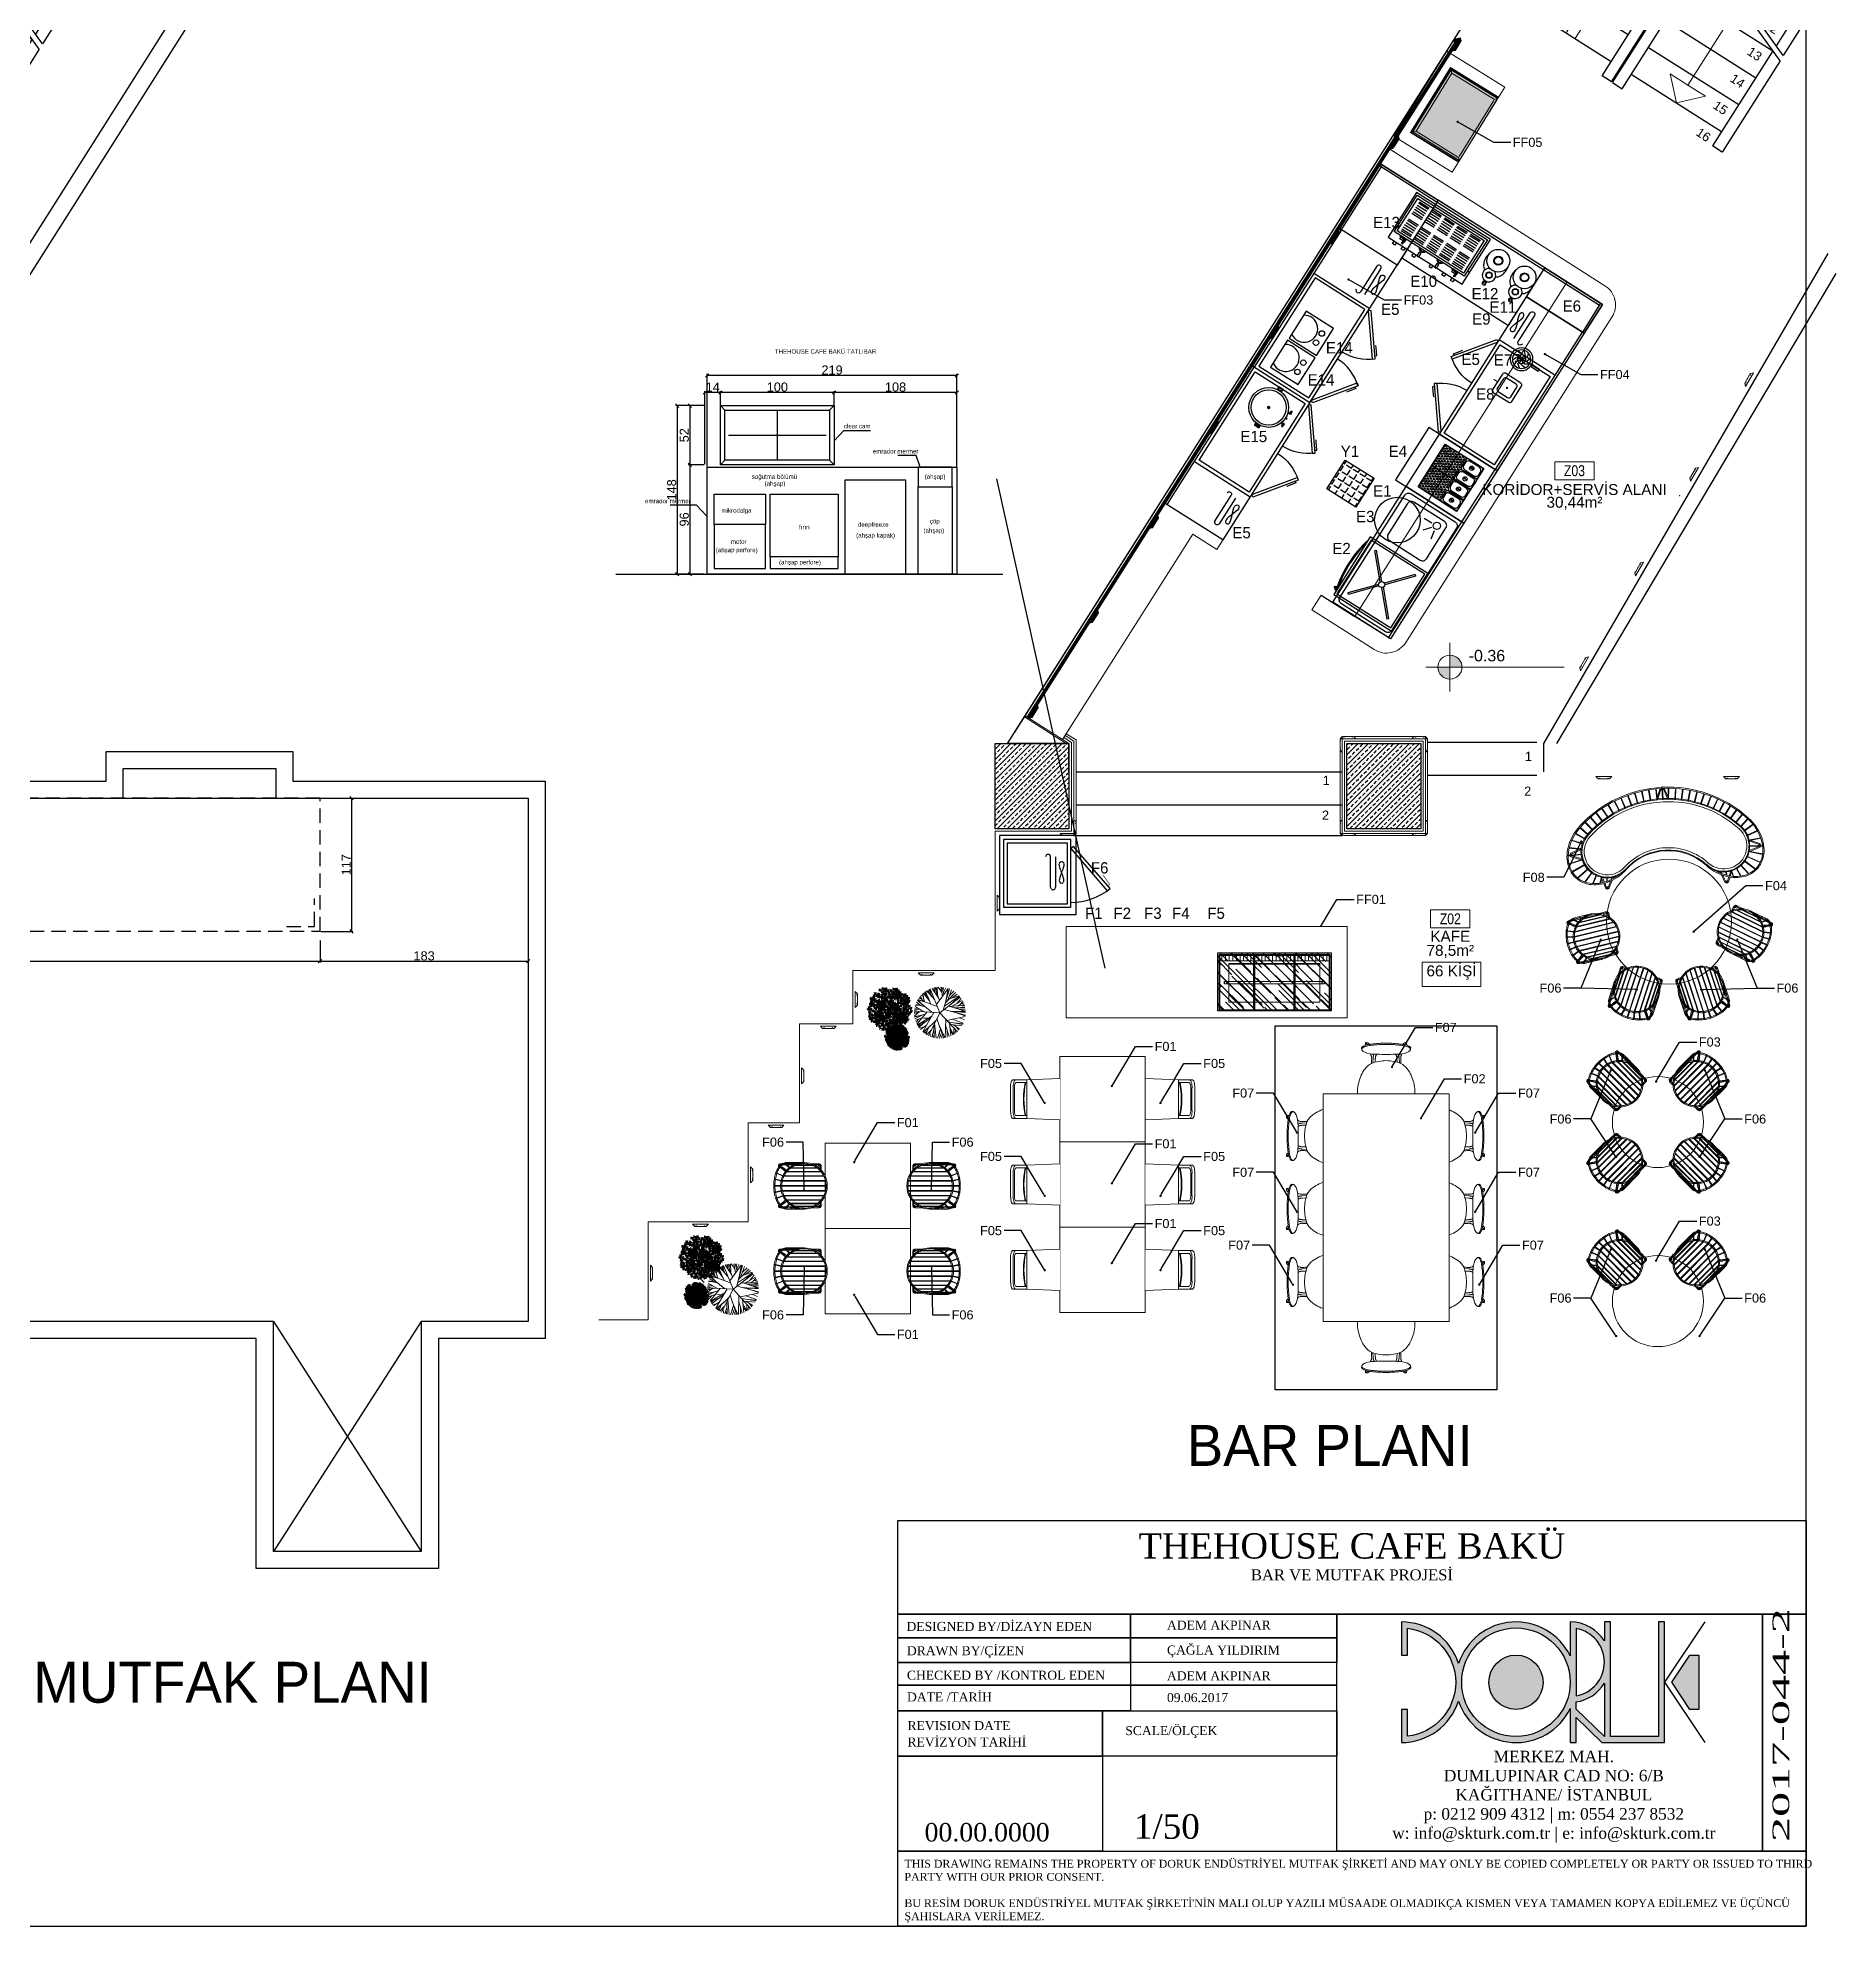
# Model space of a CAD drawing. Header units: centimetres. Extents: x 10243 to 22741, y 2279 to 4414.
# Drawn here: x 11430 to 13011, y 2307 to 3967 of the extents above; entities that cross this region are included whole.
import ezdxf
from ezdxf import colors
from ezdxf.entities.mleader import LeaderData, LeaderLine
from ezdxf.enums import TextEntityAlignment as Align
from ezdxf.math import Vec2, Vec3

# ---------------------------------------------------------------- set-up
doc = ezdxf.new("R2010")
doc.units = ezdxf.units.CM
doc.header["$MEASUREMENT"] = 0
doc.set_wipeout_variables(frame=1)
for name, pattern in [('DASHED', [0.75, 0.5, -0.25]), ('DASHED2', [0.375, 0.25, -0.125]), ('HIDDENX2', [19.05, 12.7, -6.35])]:
    doc.linetypes.add(name, pattern=pattern)
for name, color, linetype in [('0D', 1, 'Continuous'), ('250', 250, 'Continuous'), ('251', 251, 'Continuous'), ('252', 252, 'Continuous'), ('ARBOL', 3, 'Continuous'), ('Auto-Gor_3', 8, 'Continuous'), ('Auto-not - ölçü', 183, 'Continuous'), ('Auto-Tarama', 251, 'Continuous'), ('MUTFAKEKİPMAN', 1, 'Continuous'), ('S2000-002 Çizgi', 7, 'Continuous'), ('S2000-025 Antet', 7, 'Continuous'), ('S2000-026 Antet Yazı', 7, 'Continuous'), ('xxx_Auto_Kaplama_Cam Tarama', 7, 'Continuous')]:
    doc.layers.add(name, color=color, linetype=linetype)
for name, color, linetype, lineweight in [('Auto_ince', 251, 'Continuous', 5), ('Auto_Tefriş', 32, 'Continuous', 15), ('Auto_Tefriş_2', 26, 'Continuous', 9), ('wipeout', 254, 'Continuous', 9), ('xxx_Auto_Betonarme', 6, 'Continuous', 30), ('xxx_Auto_Betonarme_Tarama', 222, 'Continuous', 30), ('xxx_Auto_Duvar_Alcipan', 51, 'Continuous', 20), ('xxx_Auto_Duvar_Duvar Plan Kesit', 7, 'Continuous', 30), ('xxx_Auto_Kaplama_Ahşap', 34, 'Continuous', 13), ('xxx_Auto_Kaplama_Ahşap Tarama', 16, 'Continuous', 5), ('xxx_Auto_Kaplama_Cam', 190, 'Continuous', 13), ('xxx_Auto_Kaplama_Hali', 95, 'Continuous', 15), ('xxx_Auto_Kaplama_Mermer', 33, 'Continuous', 13), ('xxx_Auto_Merdiven_Merdiven', 163, 'Continuous', 15), ('xxx_Auto_Olcu_Ic', 33, 'Continuous', 15), ('xxx_Auto_Peyzaj_Genel', 64, 'Continuous', 9), ('xxx_Auto_Tefris_Silik', 252, 'Continuous', 13), ('xxx_Auto_Yardimci_Isaret Genel', 51, 'Continuous', 9), ('xxx_Auto_Yardimci_Isaret Tag Mekan', 30, 'Continuous', 9), ('xxx_Auto_Yardimci_Kot', 253, 'Continuous', 18)]:
    doc.layers.add(name, color=color, linetype=linetype, lineweight=lineweight)
for name, color, linetype, lineweight, true_color in [('xxx_Auto_Kaplama_Mermer Tarama', 7, 'Continuous', 5, 0x878787), ('xxx_Auto_Mobilya_Deri', 7, 'Continuous', 13, 0x666666), ('xxx_Auto_Tefris_Tefris', 7, 'Continuous', 15, 0x666666)]:
    doc.layers.add(name, color=color, linetype=linetype, lineweight=lineweight, true_color=true_color)
doc.styles.add('AUTOBAN', font='')
doc.styles.add('CGOMEGA', font='times.ttf', dxfattribs={"height": 15})
doc.styles.get("Standard").update_dxf_attribs({"font": 'arial.ttf'})
doc.styles.add('TAKSİM', font='GOTHIC.TTF', dxfattribs={"height": 20})
doc.styles.add('text1', font='arial.ttf')
doc.styles.add('text2', font='arial.ttf', dxfattribs={"width": 0.8})
doc.styles.get('AUTOBAN').set_extended_font_data('Helvetica Normal Tr')
doc.dimstyles.new('OLCU50', dxfattribs={"dimtxt": 8, "dimasz": 3, "dimexe": 1.25, "dimexo": 0.625, "dimtad": 1, "dimdec": 0, "dimtxsty": 'Standard', "dimblk": 'OBLIQUE', "dimcen": 2.5, "dimclrd": 256, "dimclre": 251, "dimclrt": 25, "dimadec": 0, "dimazin": 0, "dimtfac": 1, "dimtdec": 0, "dimtmove": 0, "dimatfit": 3, "dimldrblk": 'OBLIQUE', "dimfxl": 1, "dimarcsym": 0})
pattern_1 = [(45, (-1654800.843409, 54994.65091), (-0.0105615167031, 0.0105615167031), [])]
pattern_2 = [(45, (-1654799.55744, 54995.25762), (-0.0105615167031, 0.0105615167031), [])]
pattern_3 = [(45, (-1654799.279671, 54994.033918), (-0.0105615167031, 0.0105615167031), [])]
pattern_4 = [(45, (-1654801.43153, 54992.851125), (-0.0105615167031, 0.0105615167031), [])]
pattern_5 = [(45, (-1654802.367715, 54993.529817), (-0.0105615167031, 0.0105615167031), [])]
pattern_6 = [(45, (-1654802.840952, 54994.59927), (-0.0105615167031, 0.0105615167031), [])]
pattern_7 = [(45, (-1654802.583758, 54995.853821), (-0.0105615167031, 0.0105615167031), [])]
pattern_8 = [(45, (-1654801.513832, 54996.583929), (-0.0105615167031, 0.0105615167031), [])]
pattern_9 = [(45, (-1654800.761517, 54995.259077), (-0.0105615167031, 0.0105615167031), [])]
pattern_10 = [(45, (-1654801.403256, 54994.865313), (-0.0105615167031, 0.0105615167031), [])]
pattern_11 = [(45, (-1654801.206286, 54993.366467), (-0.0105615167031, 0.0105615167031), [])]
pattern_12 = [(45, (-1187.576, 35142.5645), (-4.4901281, 4.4901281), []), (45, (-1183.0856, 35142.5645), (-4.4901281, 4.4901281), [3.175, -1.5875])]

msp = doc.modelspace()

# ---------------------------------------------------------------- texts
at = {"style": 'TAKSİM'}
for s, height, p in [('E13', 9.9, (12604.16, 3799.32, 0)), ('E10', 9.9, (12636.83, 3747.68, 0)), ('E12', 9.9, (12690.65, 3736.71, 0)), ('E11', 9.9, (12706.44, 3724.94, 0)), ('E6', 9.9, (12770.7, 3725.88, 0)), ('E5', 9.9, (12611.12, 3723.07, 0)), ('E9', 9.9, (12691.18, 3714.5, 0)), ('THEHOUSE CAFE BAKÜ TATLIBAR', 3.9, (12078.21, 3688.97)), ('E14', 9.9, (12562.64, 3689.2, 0)), ('E5', 9.9, (12681.81, 3679.06, 0)), ('E7', 9.9, (12710.19, 3678.52, 0)), ('E14', 9.9, (12546.57, 3660.99, 0)), ('E8', 9.9, (12694.66, 3648.56, 0)), ('clear cam ', 3.9, (12139.01, 3623.33)), ('E15', 9.9, (12487.46, 3611.26, 0)), ('emrador mermer', 3.9, (12164.33, 3601.24)), ('Y1', 9.9, (12575.64, 3598.15, 0)), ('E4', 9.9, (12617.79, 3598.15, 0)), ('soğutma bölümü', 3.9, (12057.94, 3578.93)), ('(ahşap)', 3.9, (12069.23, 3572.87)), ('(ahşap)', 3.9, (12209.91, 3579)), ('E1', 9.9, (12604.14, 3563.37, 0)), ('emrador mermer', 3.9, (11964.17, 3557.56)), ('mikrodalga', 3.9, (12031.34, 3549.24)), ('fırın', 3.9, (12099.48, 3534.64)), ('deepfreeze', 3.9, (12151.29, 3536.86)), ('(ahşap)', 3.9, (12208.89, 3531.64)), ('çöp', 3.9, (12214.44, 3539.82)), ('E5', 9.9, (12480.42, 3526.68, 0)), ('E3', 9.9, (12589.14, 3540.89, 0)), ('(ahşap perfore)', 3.9, (12026.28, 3514.5)), ('motor', 3.9, (12039.59, 3521.81)), ('(ahşap kapak)', 3.9, (12149.72, 3527.36)), ('E2', 9.9, (12568.26, 3512.8, 0)), ('(ahşap perfore)', 3.9, (12081.89, 3503.72)), ('F6', 9.9, (12356.02, 3232.14, 0)), ('BAR PLANI', 36, (12440.24, 2711.51)), ('MUTFAK PLANI', 36, (11426.32, 2503.39))]:
    msp.add_text(s, height=height, dxfattribs=at).set_placement(p)
at = {"layer": 'S2000-026 Antet Yazı', "style": 'CGOMEGA'}
for s, height, p in [('THEHOUSE CAFE BAKÜ', 22.2361, (12585.49, 2630.09)), ('BAR VE MUTFAK PROJESİ', 9.6356, (12585.49, 2610.94))]:
    msp.add_text(s, height=height, dxfattribs=at).set_placement(p, align=Align.CENTER)
for s, height, p in [('DESIGNED BY/DİZAYN EDEN ', 7.9062, (12193.93, 2566.5)), ('ADEM AKPINAR', 7.9062, (12422.93, 2567.62)), ('ÇAĞLA YILDIRIM', 7.9062, (12422.93, 2545.72)), ('DRAWN BY/ÇİZEN', 7.9062, (12194.33, 2545.13)), ('CHECKED BY /KONTROL EDEN', 7.9062, (12194.31, 2523.63)), ('ADEM AKPINAR', 7.9062, (12422.87, 2523.09)), ('DATE /TARİH', 7.9062, (12194.38, 2504.51)), ('09.06.2017', 7.906, (12422.93, 2503.97)), ('REVISION DATE', 7.9062, (12194.83, 2479.33)), ('REVİZYON TARİHİ', 7.9062, (12194.83, 2464.9)), ('SCALE/ÖLÇEK ', 7.9062, (12386.28, 2474.94)), ('00.00.0000', 16.188, (12209.81, 2381.48)), ('1/50', 21.584, (12393.83, 2383.84))]:
    msp.add_text(s, height=height, dxfattribs=at).set_placement(p)
at = {"layer": 'S2000-026 Antet Yazı', "style": 'CGOMEGA', "width": 2}
msp.add_text('2017-044-2', height=14.569, rotation=90, dxfattribs=at).set_placement((12969.88, 2381.02))
at = {"layer": 'S2000-026 Antet Yazı', "attachment_point": 5, "style": 'CGOMEGA'}
for s, insert, char_height, width in [('MERKEZ MAH. \\PDUMLUPINAR CAD NO: 6/B\\PKAĞITHANE/ İSTANBUL\\Pp: 0212 909 4312 | m: 0554 237 8532\\Pw: info@skturk.com.tr | e: info@skturk.com.tr', (12762.98, 2420.86), 10.0863, 474.4046), ("\\pxql;THIS DRAWING REMAINS THE PROPERTY OF {\\fTimes New Roman|b0|i0|c162|p18;DORUK ENDÜSTRİYEL MUTFAK ŞİRKETİ} AND MAY ONLY BE COPIED COMPLETELY OR PARTY OR ISSUED TO THIRD PARTY WITH OUR PRIOR CONSENT.\\P\\PBU RESİM DORUK ENDÜSTRİYEL MUTFAK ŞİRKETİ'NİN MALI OLUP YAZILI MÜSAADE OLMADIKÇA KISMEN VEYA TAMAMEN KOPYA EDİLEMEZ VE ÜÇÜNCÜ ŞAHISLARA VERİLEMEZ.", (12590.21, 2337.68), 6.91789, 796.0812)]:
    msp.add_mtext(s, dxfattribs=dict(at, insert=insert, char_height=char_height, width=width))
at = {"layer": 'xxx_Auto_Merdiven_Merdiven', "char_height": 8, "width": 24.6854, "attachment_point": 1, "style": 'AUTOBAN'}
for s, insert in [('1', (12737.52, 3339.09)), ('1', (12559.79, 3318.01)), ('1', (12559.79, 3318.01)), ('2', (12736.92, 3308.5)), ('2', (12559.19, 3287.42))]:
    msp.add_mtext(s, dxfattribs=dict(at, insert=insert))
at = {"layer": 'xxx_Auto_Yardimci_Isaret Tag Mekan', "color": 7, "insert": (12651.04, 3151.34), "char_height": 9.6, "attachment_point": 1, "style": 'text1'}
msp.add_mtext_dynamic_manual_height_columns('66 KİŞİ', width=71.2497, gutter_width=59.48, heights=[0], dxfattribs=at)
at = {"layer": 'xxx_Auto_Yardimci_Kot', "insert": (12704.18, 3428.65), "char_height": 10.08, "attachment_point": 2}
msp.add_mtext('-0.36', dxfattribs=at)

# ---------------------------------------------------------------- blocks, each defined once
blk = doc.blocks.new('A$C78D04F6B')
at = {"layer": 'MUTFAKEKİPMAN'}
for p, q in [((2, 143), (2, 0)), ((45.3, 132.7), (45.3, 106)), ((49.7, 106), (49.7, 132.7)), ((53, 126.6), (53.1, 127.7)), ((53.1, 125.1), (53, 126.6)), ((53.1, 127.7), (53.6, 128.5)), ((53.6, 123.4), (53.1, 125.1)), ((53.6, 128.5), (54.2, 129)), ((54.2, 121.5), (53.6, 123.4)), ((54.2, 117.6), (53.6, 115.8)), ((54.2, 129), (55, 129.2)), ((55, 119.6), (54.2, 121.5)), ((55, 119.6), (54.2, 117.6)), ((55, 129.2), (55.7, 129)), ((55.7, 121.5), (55, 119.6)), ((55.7, 117.6), (55, 119.6)), ((55.7, 129), (56.3, 128.5)), ((56.3, 123.4), (55.7, 121.5)), ((56.3, 115.8), (55.7, 117.6)), ((56.3, 128.5), (56.8, 127.7)), ((56.8, 125.1), (56.3, 123.4)), ((56.8, 127.7), (57, 126.6)), ((57, 126.6), (56.8, 125.1)), ((53.1, 114.1), (53, 112.6)), ((53, 112.6), (53.1, 111.5)), ((53.6, 115.8), (53.1, 114.1)), ((53.1, 111.5), (53.6, 110.7)), ((53.6, 110.7), (54.2, 110.2)), ((54.2, 110.2), (55, 110)), ((55, 110), (55.7, 110.2)), ((55.7, 110.2), (56.3, 110.7)), ((56.8, 114.1), (56.3, 115.8)), ((56.3, 110.7), (56.8, 111.5)), ((57, 112.6), (56.8, 114.1)), ((56.8, 111.5), (57, 112.6))]:
    blk.add_line(p, q, dxfattribs=at)
for points in [[(60, 143), (0, 143), (0, 0), (60, 0)], [(5, 95), (5, 3), (57, 3), (57, 95)], [(87.8, 63), (62, 97.1), (60, 95.6), (85.8, 61.5)], [(87.8, 35.2), (62, 1.1), (60, 2.6), (85.8, 36.8)]]:
    blk.add_lwpolyline(points, close=True, dxfattribs=at)
for points in [[(2, 98), (60, 98)], [(86.1, 65.3), (87.4, 66.3), (83.2, 71.9), (82.1, 73.4)], [(86.1, 33), (87.4, 32), (83.2, 26.3), (82.1, 24.9)]]:
    blk.add_lwpolyline(points, dxfattribs=at)
for centre, radius, start, end in [((47.5, 132.7), 2.17, 0, 180), ((43.1, 106), 2.17, 180, 0), ((60, 95.6), 42.7, 270, 310.5092), ((60, 2.6), 42.7, 49.4908, 90)]:
    blk.add_arc(centre, radius, start, end, dxfattribs=at)
blk = doc.blocks.new('A$C7AE0298B')
at = {"layer": 'MUTFAKEKİPMAN'}
for p, q in [((36.3, 105.4), (28.4, 105.3)), ((37.9, 102), (32.9, 95.9)), ((37.9, 102), (32.9, 95.9)), ((41.7, 100.8), (42.9, 93)), ((41.7, 100.8), (42.9, 93))]:
    blk.add_line(p, q, dxfattribs=at)
for points in [[(0, 0), (0, 120.4), (60, 120.4), (60, 0)], [(0, 0), (0, 120.4), (60, 120.4), (60, 0)], [(58, 0), (58, 120.4), (60, 120.4), (60, 0)], [(58, 0), (58, 120.4), (60, 120.4), (60, 0)]]:
    blk.add_lwpolyline(points, close=True, dxfattribs=at)
for points in [[(3, 7), (3, 113.4, -0.414214), (7, 117.4), (53, 117.4, -0.414214), (57, 113.4), (57, 7, -0.414214), (53, 3), (7, 3, -0.414214)], [(3, 7), (3, 113.4, -0.414214), (7, 117.4), (53, 117.4, -0.414214), (57, 113.4), (57, 7, -0.414214), (53, 3), (7, 3, -0.414214)], [(9, 108.5), (9, 76.5, 0.414214), (13, 72.5), (45, 72.5, 0.414214), (49, 76.5), (49, 108.5, 0.414214), (45, 112.5), (13, 112.5, 0.414214)], [(9, 108.5), (9, 76.5, 0.414214), (13, 72.5), (45, 72.5, 0.414214), (49, 76.5), (49, 108.5, 0.414214), (45, 112.5), (13, 112.5, 0.414214)]]:
    blk.add_lwpolyline(points, format="xyb", close=True, dxfattribs=at)
blk.add_circle((41.2, 105.8), 3.19, dxfattribs=at)
blk.add_circle((41.2, 105.8), 3.19, dxfattribs=at)
blk = doc.blocks.new('mahal no')
at = {"layer": 'xxx_Auto_Yardimci_Isaret Tag Mekan'}
blk.add_lwpolyline([(49681.8, 27007.3), (49710.6, 27007.3), (49710.6, 26994.1), (49681.8, 26994.1)], close=True, dxfattribs=at)
at = {"layer": 'xxx_Auto_Yardimci_Isaret Tag Mekan', "color": 7, "style": 'text2', "width": 0.8}
blk.add_attdef('10000', text='', height=8, dxfattribs=at).set_placement((49696.2, 27000.7), align=Align.MIDDLE)
at = {"layer": 'xxx_Auto_Yardimci_Isaret Tag Mekan', "color": 7, "style": 'text1'}
for tag, p in [('MAHAL', (49696.2, 26987.9)), ('M²', (49696.2, 26976.9))]:
    blk.add_attdef(tag, text='', height=8, dxfattribs=at).set_placement(p, align=Align.MIDDLE)
blk = doc.blocks.new('cc')
at = {"true_color": 0x608d07}
h = blk.add_hatch(dxfattribs=at)
h.set_pattern_fill('GOST_WOOD', color=66, scale=0.032836, angle=60, style=0)
h.set_pattern_definition([(150, (0.311, -0.1118), (0.098507, 0.1706196), [0.328358, -0.065672]), (150, (0.40071, -0.08777), (0.098507, 0.1706196), [0.1970146, -0.0492536, 0.0985073, -0.0492536]), (150, (0.51886, -0.08015), (0.098507, 0.1706196), [0.328358, -0.065672])])
h.paths.add_polyline_path([(-0.86, 3.29), (-0.86, 3.4), (-0.76, 3.62), (-0.83, 3.87), (-1.07, 3.8), (-1.25, 4.02), (-1.35, 4.11), (-1.67, 4.02), (-1.72, 3.82), (-1.96, 3.83), (-2.2, 3.76), (-2.35, 3.46), (-2.32, 3.35), (-2.53, 3.3), (-2.59, 3.36), (-3.01, 2.94), (-2.97, 2.8), (-3.02, 2.41), (-3.17, 2.56), (-3.38, 2.5), (-3.37, 2.31), (-3.42, 2.22), (-3.41, 1.62), (-3.25, 1.59), (-2.47, 1.8), (-2.4, 1.51), (-2.59, 1.54), (-2.78, 1.53), (-2.89, 1.5), (-3, 1.35), (-3.01, 1.12), (-3.39, 0.98), (-3.54, 1.25), (-3.58, 1.39), (-3.55, 1.58), (-3.81, 1.55), (-3.67, 1.02), (-3.85, 0.97), (-3.78, 0.73), (-3.81, 0.57), (-3.82, 0.45), (-3.95, 0.23), (-3.82, -0.12), (-3.74, -0.4), (-3.63, -0.41), (-3.51, -0.41), (-3.61, -0.63), (-3.45, -1.19), (-3.42, -1.45), (-3.39, -1.59), (-3.22, -2.19), (-2.91, -2.11), (-2.86, -2.28), (-2.81, -2.31), (-2.65, -2.34), (-2.58, -2.21), (-2.6, -1.57), (-2.22, -1.28), (-1.91, -0.86), (-1.86, -1.07), (-2, -1.37), (-2.09, -1.62), (-2.22, -1.85), (-2.15, -2.24), (-2.05, -2.6), (-1.78, -2.64), (-1.73, -2.81), (-1.69, -2.96), (-1.41, -3.45), (-1.06, -3.32), (-0.81, -3.4), (-0.74, -3.68), (0.01, -3.64), (0.21, -3.69), (0.36, -3.69), (0.75, -3.59), (0.75, -3.44), (0.54, -3.23), (0.52, -3.16), (0.63, -2.98), (0.59, -2.84), (0.71, -2.43), (1, -2.39), (1.12, -2.84), (1.24, -2.85), (1.6, -2.79), (1.78, -2.9), (1.95, -2.96), (2.61, -2.86), (2.58, -2.61), (3, -2.34), (3.15, -2.07), (2.98, -1.7), (3.23, -1.64), (3.4, -1.59), (3.61, -1.65), (3.93, -1.58), (3.77, -1.38), (3.55, -1.29), (3.53, -1.21), (3.66, -1.14), (3.81, -1.1), (3.89, -1), (3.84, -0.83), (3.96, -0.68), (3.98, -0.75), (4.12, -0.72), (4.32, -0.46), (4.19, -0.28), (4.08, -0.27), (4.05, -0.17), (4.11, 0.04), (4.11, 0.15), (4.08, 0.29), (4.2, 0.4), (4.29, 0.5), (4.37, 0.74), (4.15, 0.88), (4.2, 1.12), (4.21, 1.2), (4.14, 1.33), (4.04, 1.42), (4.04, 1.57), (3.98, 1.63), (3.75, 1.38), (3.3, 1.75), (3.33, 1.65), (3.26, 1.36), (3.09, 1.28), (2.92, 1.2), (2.85, 1.03), (2.64, 1.54), (2.94, 1.69), (3.15, 1.75), (3.17, 1.98), (3.39, 2.16), (3.65, 2.3), (3.68, 2.46), (3.51, 2.68), (3.47, 2.82), (3.37, 2.94), (3.29, 2.93), (3.2, 2.86), (3.02, 2.81), (2.95, 2.95), (2.89, 3.16), (2.79, 3.25), (2.55, 3.45), (2.45, 3.68), (2.3, 3.65), (2.37, 3.4), (2.25, 3.29), (2.16, 3.19), (1.84, 2.84), (1.77, 2.67), (1.8, 2.41), (1.5, 2.67), (1.63, 3.05), (1.83, 3.29), (2.01, 3.6), (2.05, 3.77), (1.85, 4.05), (1.38, 4.27), (0.99, 4.32), (0.61, 4.44), (0.22, 4.49), (0.2, 4.29), (-0.12, 4.21), (-0.06, 4), (-0.04, 3.89), (-0.26, 3.72), (-0.21, 3.54), (-0.53, 3.19), (-0.54, 2.92), (-0.71, 2.72)])
at = {"layer": '251'}
h = blk.add_hatch(dxfattribs=at)
h.set_pattern_fill('GOST_WOOD', color=256, scale=0.046228, angle=60, style=0)
h.set_pattern_definition([(150, (-1023828.51955, -1180788.09532), (0.13868265172, 0.240205398904), [0.46227550573, -0.09245510115]), (150, (-1023828.39325, -1180788.06148), (0.13868265172, 0.240205398904), [0.277365303436, -0.06934132586, 0.13868265172, -0.06934132586]), (150, (-1023828.22692, -1180788.05075), (0.13868265172, 0.240205398904), [0.46227550573, -0.09245510115])])
h.paths.add_polyline_path([(-2.15, -2.24), (-2.22, -1.85), (-2.09, -1.62), (-2, -1.37), (-1.86, -1.07), (-1.91, -0.86), (-2.22, -1.28), (-2.6, -1.57), (-2.58, -2.21), (-2.65, -2.34), (-2.81, -2.31), (-2.86, -2.28), (-2.91, -2.11), (-3.07, -2.15), (-3.01, -2.37), (-2.98, -2.63), (-2.94, -2.77), (-2.78, -3.37), (-2.46, -3.28), (-2.41, -3.46), (-2.37, -3.49), (-2.21, -3.52), (-2.13, -3.39), (-2.15, -2.75), (-1.97, -2.61), (-2.05, -2.6)])
h.paths.add_polyline_path([(1.15, -3.6), (1.45, -3.56), (1.57, -4.02), (1.68, -4.03), (2.05, -3.97), (2.23, -4.07), (2.4, -4.14), (3.05, -4.04), (3.02, -3.79), (3.44, -3.52), (3.6, -3.25), (3.43, -2.88), (3.67, -2.82), (3.85, -2.77), (4.06, -2.83), (4.37, -2.75), (4.21, -2.56), (4, -2.46), (3.98, -2.39), (4.11, -2.32), (4.25, -2.28), (4.34, -2.18), (4.29, -2.01), (4.4, -1.86), (4.42, -1.93), (4.56, -1.89), (4.76, -1.63), (4.64, -1.46), (4.52, -1.45), (4.49, -1.35), (4.55, -1.14), (4.56, -1.02), (4.52, -0.88), (4.64, -0.78), (4.73, -0.68), (4.82, -0.44), (4.59, -0.3), (4.64, -0.06), (4.66, 0.02), (4.58, 0.16), (4.48, 0.24), (4.48, 0.39), (4.43, 0.45), (4.19, 0.2), (4.08, 0.3), (4.08, 0.29), (4.11, 0.15), (4.11, 0.04), (4.05, -0.17), (4.08, -0.27), (4.19, -0.28), (4.32, -0.46), (4.12, -0.72), (3.98, -0.75), (3.96, -0.68), (3.84, -0.83), (3.89, -1), (3.81, -1.1), (3.66, -1.14), (3.53, -1.21), (3.55, -1.29), (3.77, -1.38), (3.93, -1.58), (3.61, -1.65), (3.4, -1.59), (3.23, -1.64), (2.98, -1.7), (3.15, -2.07), (3, -2.34), (2.58, -2.61), (2.61, -2.86), (1.95, -2.96), (1.78, -2.9), (1.6, -2.79), (1.24, -2.85), (1.12, -2.84), (1, -2.39), (0.71, -2.43), (0.59, -2.84), (0.63, -2.98), (0.52, -3.16), (0.54, -3.23), (0.75, -3.44), (0.75, -3.59), (0.36, -3.69), (0.21, -3.69), (0.01, -3.64), (-0.74, -3.68), (-0.81, -3.43), (-0.87, -3.44), (-0.92, -3.37), (-1.06, -3.32), (-1.41, -3.45), (-1.69, -2.96), (-1.7, -2.91), (-1.77, -3.02), (-1.7, -3.42), (-1.61, -3.78), (-1.33, -3.82), (-1.28, -3.99), (-1.25, -4.13), (-0.96, -4.63), (-0.62, -4.5), (-0.37, -4.58), (-0.29, -4.86), (0.45, -4.81), (0.66, -4.87), (0.81, -4.87), (1.2, -4.77), (1.2, -4.62), (0.99, -4.41), (0.97, -4.34), (1.07, -4.16), (1.04, -4.01)])
at = {"layer": '250'}
for points in [[(-0.86, 3.29), (-0.86, 3.4), (-0.76, 3.62), (-0.83, 3.87), (-1.07, 3.8), (-1.25, 4.02), (-1.35, 4.11), (-1.67, 4.02), (-1.72, 3.82), (-1.96, 3.83), (-2.2, 3.76), (-2.35, 3.46), (-2.32, 3.35), (-2.53, 3.3), (-2.59, 3.36), (-3.01, 2.94), (-2.97, 2.8), (-3.02, 2.41), (-3.17, 2.56), (-3.38, 2.5), (-3.37, 2.31), (-3.42, 2.22), (-3.41, 1.62), (-3.25, 1.59), (-2.47, 1.8), (-2.4, 1.51), (-2.59, 1.54), (-2.78, 1.53), (-2.89, 1.5), (-3, 1.35), (-3.01, 1.12), (-3.39, 0.98), (-3.54, 1.25), (-3.58, 1.39), (-3.55, 1.58), (-3.81, 1.55), (-3.67, 1.02), (-3.85, 0.97), (-3.78, 0.73), (-3.81, 0.57), (-3.82, 0.45), (-3.95, 0.23), (-3.82, -0.12), (-3.74, -0.4), (-3.63, -0.41), (-3.51, -0.41), (-3.61, -0.63), (-3.45, -1.19), (-3.42, -1.45), (-3.39, -1.59), (-3.22, -2.19), (-2.91, -2.11), (-2.86, -2.28), (-2.81, -2.31), (-2.65, -2.34), (-2.58, -2.21), (-2.6, -1.57), (-2.22, -1.28), (-1.91, -0.86), (-1.86, -1.07), (-2, -1.37), (-2.09, -1.62), (-2.22, -1.85), (-2.15, -2.24), (-2.05, -2.6), (-1.78, -2.64), (-1.73, -2.81), (-1.69, -2.96), (-1.41, -3.45), (-1.06, -3.32), (-0.81, -3.4), (-0.74, -3.68), (0.01, -3.64), (0.21, -3.69), (0.36, -3.69), (0.75, -3.59), (0.75, -3.59), (0.75, -3.44), (0.54, -3.23), (0.52, -3.16), (0.63, -2.98), (0.59, -2.84), (0.71, -2.43), (1, -2.39), (1.12, -2.84), (1.24, -2.85), (1.6, -2.79), (1.78, -2.9), (1.95, -2.96), (2.61, -2.86), (2.58, -2.61), (3, -2.34), (3.15, -2.07), (2.98, -1.7), (3.23, -1.64), (3.4, -1.59), (3.61, -1.65), (3.93, -1.58), (3.77, -1.38), (3.55, -1.29), (3.53, -1.21), (3.66, -1.14), (3.81, -1.1), (3.89, -1), (3.84, -0.83), (3.96, -0.68), (3.98, -0.75), (4.12, -0.72), (4.32, -0.46), (4.19, -0.28), (4.08, -0.27), (4.05, -0.17), (4.11, 0.04), (4.11, 0.15), (4.08, 0.29), (4.2, 0.4), (4.29, 0.5), (4.37, 0.74), (4.15, 0.88), (4.2, 1.12), (4.21, 1.2), (4.14, 1.33), (4.04, 1.42), (4.04, 1.57), (3.98, 1.63), (3.75, 1.38), (3.3, 1.75), (3.33, 1.65), (3.26, 1.36), (3.09, 1.28), (2.92, 1.2), (2.85, 1.03), (2.64, 1.54), (2.94, 1.69), (3.15, 1.75), (3.17, 1.98), (3.39, 2.16), (3.65, 2.3), (3.68, 2.46), (3.51, 2.68), (3.47, 2.82), (3.37, 2.94), (3.29, 2.93), (3.2, 2.86), (3.02, 2.81), (2.95, 2.95), (2.89, 3.16), (2.79, 3.25), (2.55, 3.45), (2.45, 3.68), (2.3, 3.65), (2.37, 3.4), (2.25, 3.29), (2.16, 3.19), (1.84, 2.84), (1.77, 2.67), (1.8, 2.41), (1.5, 2.67), (1.63, 3.05), (1.83, 3.29), (2.01, 3.6), (2.05, 3.77), (1.85, 4.05), (1.38, 4.27), (0.99, 4.32), (0.61, 4.44), (0.22, 4.49), (0.2, 4.29), (-0.12, 4.21), (-0.06, 4), (-0.04, 3.89), (-0.26, 3.72), (-0.21, 3.54), (-0.53, 3.19), (-0.54, 2.92), (-0.71, 2.72)], [(-2.71, 2.37), (-2.9, 2.45), (-3.03, 2.3), (-2.93, 2.12), (-2.73, 2.17)], [(-1.06, 3.33), (-1.24, 3.41), (-1.38, 3.26), (-1.27, 3.08), (-1.07, 3.13)], [(0.81, 0.26), (0.72, 0.91), (1.11, 1.15), (1.01, 1.54), (0.9, 1.78), (0.92, 2.05), (0.84, 2.35), (0.73, 2.59), (0.55, 2.73), (0.44, 2.65), (-0.13, 2.91), (-0.18, 2.76), (-0.38, 2.16), (-0.27, 1.92), (0, 1.76), (0.18, 1.58), (0.44, 1.11), (0.36, 1.09), (0.52, 0.5), (0.61, 0.48)], [(0.02, 0.93), (-0.16, 1.01), (-0.3, 0.85), (-0.19, 0.68), (0, 0.72)], [(0.16, 4.14), (-0.03, 4.22), (-0.16, 4.07), (-0.06, 3.89), (0.14, 3.94)], [(1.01, 0.18), (0.82, 0.25), (0.69, 0.1), (0.79, -0.07), (0.99, -0.03)], [(1.14, 0.69), (0.95, 0.77), (0.82, 0.62), (0.92, 0.45), (1.12, 0.49)], [(1.35, 3.49), (1.17, 3.57), (1.03, 3.41), (1.14, 3.24), (1.33, 3.28)], [(1.39, 1), (1.2, 1.08), (1.07, 0.93), (1.17, 0.76), (1.37, 0.8)], [(1.47, 4.08), (1.28, 4.16), (1.15, 4.01), (1.25, 3.84), (1.45, 3.88)], [(1.58, 3.62), (1.4, 3.7), (1.26, 3.55), (1.37, 3.37), (1.57, 3.42)], [(2.2, 2.74), (2.01, 2.82), (1.88, 2.66), (1.98, 2.49), (2.18, 2.53)], [(2.37, 2.24), (2.19, 2.31), (2.05, 2.16), (2.16, 1.99), (2.36, 2.03)], [(2.59, 3.35), (2.4, 3.43), (2.26, 3.28), (2.37, 3.1), (2.57, 3.15)], [(3.12, 2.56), (2.94, 2.64), (2.8, 2.49), (2.91, 2.31), (3.11, 2.36)], [(3.74, 1.5), (3.55, 1.58), (3.42, 1.43), (3.53, 1.26), (3.72, 1.3)], [(3.76, 0.19), (3.57, 0.27), (3.44, 0.12), (3.54, -0.05), (3.74, -0.01)], [(3.8, 1.04), (3.61, 1.12), (3.48, 0.97), (3.58, 0.79), (3.78, 0.84)], [(4.26, 1.25), (4.07, 1.33), (3.94, 1.18), (4.05, 1.01), (4.24, 1.05)], [(-3.06, -0.54), (-3.25, -0.46), (-3.38, -0.61), (-3.28, -0.78), (-3.08, -0.74)], [(-0.07, -2.94), (-0.26, -2.86), (-0.39, -3.02), (-0.29, -3.19), (-0.09, -3.15)], [(0.29, -2.42), (0.11, -2.34), (-0.03, -2.5), (0.08, -2.67), (0.27, -2.63)], [(1.56, -2.25), (1.38, -2.17), (1.24, -2.32), (1.35, -2.5), (1.55, -2.45)], [(1.74, -1.67), (1.55, -1.59), (1.42, -1.75), (1.52, -1.92), (1.72, -1.88)], [(2.03, -2.65), (1.84, -2.58), (1.71, -2.73), (1.81, -2.9), (2.01, -2.86)], [(2.3, -1.87), (2.11, -1.79), (1.98, -1.94), (2.08, -2.11), (2.28, -2.07)], [(2.7, -1.31), (2.51, -1.23), (2.38, -1.38), (2.48, -1.56), (2.68, -1.51)], [(2.7, -2.25), (2.51, -2.17), (2.38, -2.32), (2.48, -2.5), (2.68, -2.45)], [(2.72, -0.67), (2.53, -0.59), (2.4, -0.75), (2.5, -0.92), (2.7, -0.87)], [(3.7, -0.34), (3.52, -0.27), (3.38, -0.42), (3.49, -0.59), (3.68, -0.55)], [(3.76, -0.75), (3.57, -0.67), (3.44, -0.82), (3.54, -1), (3.74, -0.95)]]:
    blk.add_lwpolyline(points, close=True, dxfattribs=at)
at = {"layer": 'ARBOL', "color": 30}
for points in [[(-3.29, 0.47), (-3.48, 0.55), (-3.61, 0.4), (-3.51, 0.23), (-3.31, 0.27)], [(-2.82, 0.12), (-3.01, 0.2), (-3.14, 0.05), (-3.03, -0.13), (-2.84, -0.08)], [(-2.11, 3.02), (-2.29, 3.1), (-2.43, 2.95), (-2.32, 2.77), (-2.13, 2.82)], [(-1.04, 2.07), (-1.23, 2.15), (-1.36, 2), (-1.26, 1.83), (-1.06, 1.87)], [(-0.8, 2.37), (-0.99, 2.45), (-1.12, 2.3), (-1.02, 2.12), (-0.82, 2.17)], [(-0.03, 1.33), (-0.22, 1.41), (-0.35, 1.26), (-0.25, 1.08), (-0.05, 1.13)], [(0.05, 3.32), (-0.13, 3.4), (-0.27, 3.24), (-0.16, 3.07), (0.04, 3.11)], [(0.88, 4.32), (0.7, 4.4), (0.56, 4.25), (0.67, 4.07), (0.87, 4.12)], [(0.88, 3.7), (0.7, 3.78), (0.56, 3.63), (0.67, 3.45), (0.87, 3.5)], [(1.48, 2.52), (1.29, 2.6), (1.16, 2.44), (1.26, 2.27), (1.46, 2.31)], [(1.74, 3.29), (1.56, 3.37), (1.42, 3.21), (1.53, 3.04), (1.73, 3.08)], [(1.95, 4.09), (1.76, 4.17), (1.63, 4.01), (1.74, 3.84), (1.93, 3.88)], [(2.69, 2.25), (2.5, 2.33), (2.37, 2.18), (2.48, 2), (2.67, 2.05)], [(2.84, 3.08), (2.65, 3.16), (2.52, 3.01), (2.62, 2.83), (2.82, 2.88)], [(3.25, 1.04), (3.07, 1.12), (2.93, 0.96), (3.04, 0.79), (3.24, 0.83)], [(3.34, 0.65), (3.16, 0.73), (3.02, 0.58), (3.13, 0.4), (3.33, 0.45)], [(3.52, 2.64), (3.33, 2.71), (3.2, 2.56), (3.31, 2.39), (3.5, 2.43)], [(4.08, 0.03), (3.9, 0.11), (3.76, -0.04), (3.87, -0.22), (4.07, -0.17)], [(4.32, 0.74), (4.13, 0.82), (4, 0.67), (4.11, 0.49), (4.3, 0.54)], [(-2.94, -1.66), (-3.12, -1.58), (-3.26, -1.73), (-3.15, -1.9), (-2.96, -1.86)], [(-1.37, -2.04), (-1.55, -1.96), (-1.69, -2.12), (-1.58, -2.29), (-1.39, -2.24)], [(-0.98, -2.28), (-1.17, -2.2), (-1.3, -2.35), (-1.2, -2.53), (-1, -2.48)], [(-0.72, -1.86), (-0.9, -1.78), (-1.04, -1.94), (-0.93, -2.11), (-0.73, -2.07)], [(-0.66, -3.2), (-0.84, -3.12), (-0.98, -3.27), (-0.87, -3.44), (-0.67, -3.4)], [(0, -3.37), (-0.19, -3.29), (-0.32, -3.45), (-0.22, -3.62), (-0.02, -3.58)], [(1.27, -1.78), (1.08, -1.7), (0.95, -1.85), (1.05, -2.02), (1.25, -1.98)], [(2.25, -1.51), (2.06, -1.43), (1.93, -1.58), (2.03, -1.76), (2.23, -1.71)], [(2.6, -1.75), (2.42, -1.67), (2.28, -1.82), (2.39, -1.99), (2.58, -1.95)], [(3.02, -0.98), (2.83, -0.9), (2.7, -1.05), (2.8, -1.22), (3, -1.18)], [(3.25, -1.39), (3.07, -1.31), (2.93, -1.46), (3.04, -1.64), (3.24, -1.59)]]:
    blk.add_lwpolyline(points, close=True, dxfattribs=at)
at = {"layer": 'ARBOL', "color": 32, "true_color": 0xc26100}
blk.add_lwpolyline([(-0.03, 0.56), (-0.22, 0.64), (-0.35, 0.49), (-0.25, 0.32), (-0.05, 0.36)], close=True, dxfattribs=at)
blk = doc.blocks.new('U1')
at = {"lineweight": 0}
h = blk.add_hatch(dxfattribs=at)
h.set_pattern_fill('ANSI31', color=63, scale=0.11949, style=0)
h.set_pattern_definition(pattern_6)
edge = h.paths.add_edge_path()
edge.add_line((-2359704.23, 78420.7), (-2359704.21, 78420.81))
edge.add_line((-2359704.21, 78420.81), (-2359704.18, 78420.85))
edge.add_line((-2359704.18, 78420.85), (-2359704.09, 78420.88))
edge.add_line((-2359704.09, 78420.88), (-2359704.09, 78420.83))
edge.add_line((-2359704.09, 78420.83), (-2359704.12, 78420.77))
edge.add_line((-2359704.12, 78420.77), (-2359704.23, 78420.7))
edge.add_line((-2359704.51, 78420.92), (-2359704.5, 78421.03))
edge.add_line((-2359704.5, 78421.03), (-2359704.46, 78421.07))
edge.add_line((-2359704.46, 78421.07), (-2359704.37, 78421.1))
edge.add_line((-2359704.37, 78421.1), (-2359704.37, 78421.05))
edge.add_line((-2359704.37, 78421.05), (-2359704.4, 78420.99))
edge.add_line((-2359704.4, 78420.99), (-2359704.51, 78420.92))
edge.add_line((-2359704.9, 78421.3), (-2359705, 78421.34))
edge.add_line((-2359705, 78421.34), (-2359705.03, 78421.38))
edge.add_line((-2359705.03, 78421.38), (-2359705.05, 78421.48))
edge.add_line((-2359705.05, 78421.48), (-2359704.99, 78421.46))
edge.add_line((-2359704.99, 78421.46), (-2359704.94, 78421.42))
edge.add_line((-2359704.94, 78421.42), (-2359704.9, 78421.3))
edge.add_line((-2359705.15, 78420.78), (-2359705.14, 78420.67))
edge.add_line((-2359705.14, 78420.67), (-2359705.15, 78420.62))
edge.add_line((-2359705.15, 78420.62), (-2359705.23, 78420.57))
edge.add_line((-2359705.23, 78420.57), (-2359705.25, 78420.62))
edge.add_line((-2359705.25, 78420.62), (-2359705.24, 78420.68))
edge.add_line((-2359705.24, 78420.68), (-2359705.15, 78420.78))
edge.add_line((-2359704.78, 78420.38), (-2359704.76, 78420.27))
edge.add_line((-2359704.76, 78420.27), (-2359704.78, 78420.22))
edge.add_line((-2359704.78, 78420.22), (-2359704.86, 78420.17))
edge.add_line((-2359704.86, 78420.17), (-2359704.88, 78420.22))
edge.add_line((-2359704.88, 78420.22), (-2359704.87, 78420.28))
edge.add_line((-2359704.87, 78420.28), (-2359704.78, 78420.38))
edge.add_line((-2359704.01, 78421.38), (-2359703.99, 78421.49))
edge.add_line((-2359703.99, 78421.49), (-2359703.96, 78421.53))
edge.add_line((-2359703.96, 78421.53), (-2359703.87, 78421.56))
edge.add_line((-2359703.87, 78421.56), (-2359703.87, 78421.51))
edge.add_line((-2359703.87, 78421.51), (-2359703.9, 78421.45))
edge.add_line((-2359703.9, 78421.45), (-2359704.01, 78421.38))
at = {"lineweight": 0, "true_color": 0x6c822b}
h = blk.add_hatch(dxfattribs=at)
h.set_pattern_fill('ANSI31', color=67, scale=0.11949, style=0)
h.set_pattern_definition(pattern_7)
edge = h.paths.add_edge_path()
edge.add_line((-2359703.97, 78421.95), (-2359703.96, 78422.06))
edge.add_line((-2359703.96, 78422.06), (-2359703.93, 78422.1))
edge.add_line((-2359703.93, 78422.1), (-2359703.83, 78422.14))
edge.add_line((-2359703.83, 78422.14), (-2359703.84, 78422.08))
edge.add_line((-2359703.84, 78422.08), (-2359703.86, 78422.03))
edge.add_line((-2359703.86, 78422.03), (-2359703.97, 78421.96))
edge.add_line((-2359704.25, 78422.17), (-2359704.24, 78422.28))
edge.add_line((-2359704.24, 78422.28), (-2359704.21, 78422.32))
edge.add_line((-2359704.21, 78422.32), (-2359704.11, 78422.36))
edge.add_line((-2359704.11, 78422.36), (-2359704.12, 78422.3))
edge.add_line((-2359704.12, 78422.3), (-2359704.14, 78422.25))
edge.add_line((-2359704.14, 78422.25), (-2359704.25, 78422.17))
edge.add_line((-2359704.64, 78422.55), (-2359704.74, 78422.59))
edge.add_line((-2359704.74, 78422.59), (-2359704.78, 78422.63))
edge.add_line((-2359704.78, 78422.63), (-2359704.79, 78422.73))
edge.add_line((-2359704.79, 78422.73), (-2359704.74, 78422.72))
edge.add_line((-2359704.74, 78422.72), (-2359704.69, 78422.68))
edge.add_line((-2359704.69, 78422.68), (-2359704.64, 78422.55))
edge.add_line((-2359704.89, 78422.04), (-2359704.88, 78421.93))
edge.add_line((-2359704.88, 78421.93), (-2359704.9, 78421.88))
edge.add_line((-2359704.9, 78421.88), (-2359704.98, 78421.82))
edge.add_line((-2359704.98, 78421.82), (-2359704.99, 78421.87))
edge.add_line((-2359704.99, 78421.87), (-2359704.98, 78421.94))
edge.add_line((-2359704.98, 78421.94), (-2359704.89, 78422.04))
edge.add_line((-2359704.52, 78421.64), (-2359704.51, 78421.53))
edge.add_line((-2359704.51, 78421.53), (-2359704.53, 78421.48))
edge.add_line((-2359704.53, 78421.48), (-2359704.61, 78421.42))
edge.add_line((-2359704.61, 78421.42), (-2359704.62, 78421.47))
edge.add_line((-2359704.62, 78421.47), (-2359704.61, 78421.53))
edge.add_line((-2359704.61, 78421.53), (-2359704.52, 78421.63))
edge.add_line((-2359703.75, 78422.64), (-2359703.74, 78422.75))
edge.add_line((-2359703.74, 78422.75), (-2359703.71, 78422.79))
edge.add_line((-2359703.71, 78422.79), (-2359703.61, 78422.82))
edge.add_line((-2359703.61, 78422.82), (-2359703.62, 78422.77))
edge.add_line((-2359703.62, 78422.77), (-2359703.64, 78422.71))
edge.add_line((-2359703.64, 78422.71), (-2359703.75, 78422.64))
h = blk.add_hatch(dxfattribs=at)
h.set_pattern_fill('ANSI31', color=67, scale=0.11949, style=0)
h.set_pattern_definition(pattern_7)
edge = h.paths.add_edge_path()
edge.add_line((-2359704.34, 78422.5), (-2359704.33, 78422.61))
edge.add_line((-2359704.33, 78422.61), (-2359704.3, 78422.65))
edge.add_line((-2359704.3, 78422.65), (-2359704.2, 78422.68))
edge.add_line((-2359704.2, 78422.68), (-2359704.21, 78422.63))
edge.add_line((-2359704.21, 78422.63), (-2359704.23, 78422.57))
edge.add_line((-2359704.23, 78422.57), (-2359704.34, 78422.5))
edge.add_line((-2359704.48, 78422.13), (-2359704.59, 78422.17))
edge.add_line((-2359704.59, 78422.17), (-2359704.62, 78422.21))
edge.add_line((-2359704.62, 78422.21), (-2359704.63, 78422.31))
edge.add_line((-2359704.63, 78422.31), (-2359704.58, 78422.29))
edge.add_line((-2359704.58, 78422.29), (-2359704.53, 78422.26))
edge.add_line((-2359704.53, 78422.26), (-2359704.48, 78422.13))
edge.add_line((-2359704.31, 78421.89), (-2359704.3, 78421.78))
edge.add_line((-2359704.3, 78421.78), (-2359704.32, 78421.73))
edge.add_line((-2359704.32, 78421.73), (-2359704.4, 78421.68))
edge.add_line((-2359704.4, 78421.68), (-2359704.41, 78421.73))
edge.add_line((-2359704.41, 78421.73), (-2359704.4, 78421.79))
edge.add_line((-2359704.4, 78421.79), (-2359704.31, 78421.89))
edge.add_line((-2359703.58, 78421.88), (-2359703.56, 78421.77))
edge.add_line((-2359703.56, 78421.77), (-2359703.58, 78421.73))
edge.add_line((-2359703.58, 78421.73), (-2359703.66, 78421.67))
edge.add_line((-2359703.66, 78421.67), (-2359703.67, 78421.72))
edge.add_line((-2359703.67, 78421.72), (-2359703.66, 78421.78))
edge.add_line((-2359703.66, 78421.78), (-2359703.58, 78421.88))
at = {"lineweight": 0}
h = blk.add_hatch(dxfattribs=at)
h.set_pattern_fill('ANSI31', color=63, scale=0.11949, style=0)
h.set_pattern_definition(pattern_8)
edge = h.paths.add_edge_path()
edge.add_line((-2359702.9, 78422.68), (-2359702.89, 78422.79))
edge.add_line((-2359702.89, 78422.79), (-2359702.86, 78422.83))
edge.add_line((-2359702.86, 78422.83), (-2359702.76, 78422.87))
edge.add_line((-2359702.76, 78422.87), (-2359702.77, 78422.81))
edge.add_line((-2359702.77, 78422.81), (-2359702.79, 78422.76))
edge.add_line((-2359702.79, 78422.76), (-2359702.9, 78422.69))
edge.add_line((-2359703.18, 78422.9), (-2359703.17, 78423.01))
edge.add_line((-2359703.17, 78423.01), (-2359703.14, 78423.05))
edge.add_line((-2359703.14, 78423.05), (-2359703.04, 78423.09))
edge.add_line((-2359703.04, 78423.09), (-2359703.05, 78423.03))
edge.add_line((-2359703.05, 78423.03), (-2359703.07, 78422.98))
edge.add_line((-2359703.07, 78422.98), (-2359703.18, 78422.9))
edge.add_line((-2359703.57, 78423.28), (-2359703.67, 78423.32))
edge.add_line((-2359703.67, 78423.32), (-2359703.71, 78423.36))
edge.add_line((-2359703.71, 78423.36), (-2359703.72, 78423.46))
edge.add_line((-2359703.72, 78423.46), (-2359703.67, 78423.45))
edge.add_line((-2359703.67, 78423.45), (-2359703.62, 78423.41))
edge.add_line((-2359703.62, 78423.41), (-2359703.57, 78423.29))
edge.add_line((-2359703.82, 78422.77), (-2359703.81, 78422.66))
edge.add_line((-2359703.81, 78422.66), (-2359703.83, 78422.61))
edge.add_line((-2359703.83, 78422.61), (-2359703.91, 78422.55))
edge.add_line((-2359703.91, 78422.55), (-2359703.92, 78422.6))
edge.add_line((-2359703.92, 78422.6), (-2359703.91, 78422.67))
edge.add_line((-2359703.91, 78422.67), (-2359703.82, 78422.77))
edge.add_line((-2359703.45, 78422.37), (-2359703.44, 78422.26))
edge.add_line((-2359703.44, 78422.26), (-2359703.46, 78422.21))
edge.add_line((-2359703.46, 78422.21), (-2359703.54, 78422.15))
edge.add_line((-2359703.54, 78422.15), (-2359703.55, 78422.2))
edge.add_line((-2359703.55, 78422.2), (-2359703.54, 78422.26))
edge.add_line((-2359703.54, 78422.26), (-2359703.45, 78422.36))
edge.add_line((-2359702.68, 78423.37), (-2359702.67, 78423.48))
edge.add_line((-2359702.67, 78423.48), (-2359702.64, 78423.52))
edge.add_line((-2359702.64, 78423.52), (-2359702.54, 78423.55))
edge.add_line((-2359702.54, 78423.55), (-2359702.55, 78423.5))
edge.add_line((-2359702.55, 78423.5), (-2359702.57, 78423.44))
edge.add_line((-2359702.57, 78423.44), (-2359702.68, 78423.37))
at = {"lineweight": 0, "true_color": 0x6c822b}
h = blk.add_hatch(dxfattribs=at)
h.set_pattern_fill('ANSI31', color=67, scale=0.11949, style=0)
h.set_pattern_definition(pattern_10)
edge = h.paths.add_edge_path()
edge.add_line((-2359702.79, 78420.96), (-2359702.78, 78421.07))
edge.add_line((-2359702.78, 78421.07), (-2359702.74, 78421.12))
edge.add_line((-2359702.74, 78421.12), (-2359702.65, 78421.15))
edge.add_line((-2359702.65, 78421.15), (-2359702.66, 78421.09))
edge.add_line((-2359702.66, 78421.09), (-2359702.68, 78421.04))
edge.add_line((-2359702.68, 78421.04), (-2359702.79, 78420.97))
edge.add_line((-2359703.07, 78421.18), (-2359703.06, 78421.29))
edge.add_line((-2359703.06, 78421.29), (-2359703.03, 78421.34))
edge.add_line((-2359703.03, 78421.34), (-2359702.93, 78421.37))
edge.add_line((-2359702.93, 78421.37), (-2359702.94, 78421.31))
edge.add_line((-2359702.94, 78421.31), (-2359702.96, 78421.26))
edge.add_line((-2359702.96, 78421.26), (-2359703.07, 78421.19))
edge.add_line((-2359703.46, 78421.57), (-2359703.56, 78421.61))
edge.add_line((-2359703.56, 78421.61), (-2359703.6, 78421.65))
edge.add_line((-2359703.6, 78421.65), (-2359703.61, 78421.74))
edge.add_line((-2359703.61, 78421.74), (-2359703.56, 78421.73))
edge.add_line((-2359703.56, 78421.73), (-2359703.51, 78421.69))
edge.add_line((-2359703.51, 78421.69), (-2359703.46, 78421.57))
edge.add_line((-2359703.71, 78421.05), (-2359703.7, 78420.94))
edge.add_line((-2359703.7, 78420.94), (-2359703.72, 78420.89))
edge.add_line((-2359703.72, 78420.89), (-2359703.8, 78420.83))
edge.add_line((-2359703.8, 78420.83), (-2359703.81, 78420.89))
edge.add_line((-2359703.81, 78420.89), (-2359703.8, 78420.95))
edge.add_line((-2359703.8, 78420.95), (-2359703.71, 78421.05))
edge.add_line((-2359703.34, 78420.65), (-2359703.33, 78420.54))
edge.add_line((-2359703.33, 78420.54), (-2359703.35, 78420.49))
edge.add_line((-2359703.35, 78420.49), (-2359703.43, 78420.43))
edge.add_line((-2359703.43, 78420.43), (-2359703.44, 78420.48))
edge.add_line((-2359703.44, 78420.48), (-2359703.43, 78420.55))
edge.add_line((-2359703.43, 78420.55), (-2359703.34, 78420.65))
edge.add_line((-2359702.57, 78421.65), (-2359702.56, 78421.76))
edge.add_line((-2359702.56, 78421.76), (-2359702.52, 78421.8))
edge.add_line((-2359702.52, 78421.8), (-2359702.43, 78421.83))
edge.add_line((-2359702.43, 78421.83), (-2359702.44, 78421.78))
edge.add_line((-2359702.44, 78421.78), (-2359702.46, 78421.72))
edge.add_line((-2359702.46, 78421.72), (-2359702.57, 78421.65))
at = {"lineweight": 0}
h = blk.add_hatch(dxfattribs=at)
h.set_pattern_fill('ANSI31', color=41, scale=0.11949, style=0)
h.set_pattern_definition(pattern_8)
edge = h.paths.add_edge_path()
edge.add_line((-2359703.27, 78423.23), (-2359703.26, 78423.34))
edge.add_line((-2359703.26, 78423.34), (-2359703.23, 78423.38))
edge.add_line((-2359703.23, 78423.38), (-2359703.13, 78423.41))
edge.add_line((-2359703.13, 78423.41), (-2359703.14, 78423.36))
edge.add_line((-2359703.14, 78423.36), (-2359703.16, 78423.3))
edge.add_line((-2359703.16, 78423.3), (-2359703.27, 78423.23))
edge.add_line((-2359703.41, 78422.86), (-2359703.52, 78422.9))
edge.add_line((-2359703.52, 78422.9), (-2359703.55, 78422.94))
edge.add_line((-2359703.55, 78422.94), (-2359703.56, 78423.04))
edge.add_line((-2359703.56, 78423.04), (-2359703.51, 78423.02))
edge.add_line((-2359703.51, 78423.02), (-2359703.46, 78422.99))
edge.add_line((-2359703.46, 78422.99), (-2359703.41, 78422.86))
edge.add_line((-2359703.24, 78422.62), (-2359703.23, 78422.51))
edge.add_line((-2359703.23, 78422.51), (-2359703.25, 78422.46))
edge.add_line((-2359703.25, 78422.46), (-2359703.33, 78422.41))
edge.add_line((-2359703.33, 78422.41), (-2359703.34, 78422.46))
edge.add_line((-2359703.34, 78422.46), (-2359703.33, 78422.52))
edge.add_line((-2359703.33, 78422.52), (-2359703.24, 78422.62))
edge.add_line((-2359702.51, 78422.61), (-2359702.49, 78422.5))
edge.add_line((-2359702.49, 78422.5), (-2359702.51, 78422.46))
edge.add_line((-2359702.51, 78422.46), (-2359702.59, 78422.4))
edge.add_line((-2359702.59, 78422.4), (-2359702.6, 78422.45))
edge.add_line((-2359702.6, 78422.45), (-2359702.6, 78422.51))
edge.add_line((-2359702.6, 78422.51), (-2359702.51, 78422.61))
h = blk.add_hatch(dxfattribs=at)
h.set_pattern_fill('ANSI31', color=41, scale=0.11949, style=0)
h.set_pattern_definition(pattern_10)
edge = h.paths.add_edge_path()
edge.add_line((-2359703.16, 78421.51), (-2359703.15, 78421.62))
edge.add_line((-2359703.15, 78421.62), (-2359703.12, 78421.66))
edge.add_line((-2359703.12, 78421.66), (-2359703.02, 78421.69))
edge.add_line((-2359703.02, 78421.69), (-2359703.03, 78421.64))
edge.add_line((-2359703.03, 78421.64), (-2359703.05, 78421.58))
edge.add_line((-2359703.05, 78421.58), (-2359703.16, 78421.51))
edge.add_line((-2359703.3, 78421.14), (-2359703.4, 78421.18))
edge.add_line((-2359703.4, 78421.18), (-2359703.44, 78421.22))
edge.add_line((-2359703.44, 78421.22), (-2359703.45, 78421.32))
edge.add_line((-2359703.45, 78421.32), (-2359703.4, 78421.31))
edge.add_line((-2359703.4, 78421.31), (-2359703.35, 78421.27))
edge.add_line((-2359703.35, 78421.27), (-2359703.3, 78421.15))
edge.add_line((-2359703.13, 78420.9), (-2359703.12, 78420.79))
edge.add_line((-2359703.12, 78420.79), (-2359703.14, 78420.74))
edge.add_line((-2359703.14, 78420.74), (-2359703.21, 78420.69))
edge.add_line((-2359703.21, 78420.69), (-2359703.23, 78420.74))
edge.add_line((-2359703.23, 78420.74), (-2359703.22, 78420.8))
edge.add_line((-2359703.22, 78420.8), (-2359703.13, 78420.9))
edge.add_line((-2359702.4, 78420.9), (-2359702.38, 78420.79))
edge.add_line((-2359702.38, 78420.79), (-2359702.4, 78420.74))
edge.add_line((-2359702.4, 78420.74), (-2359702.48, 78420.68))
edge.add_line((-2359702.48, 78420.68), (-2359702.49, 78420.73))
edge.add_line((-2359702.49, 78420.73), (-2359702.48, 78420.79))
edge.add_line((-2359702.48, 78420.79), (-2359702.4, 78420.89))
at = {"lineweight": 0, "true_color": 0x6c822b}
h = blk.add_hatch(dxfattribs=at)
h.set_pattern_fill('ANSI31', color=67, scale=0.11949, style=0)
h.set_pattern_definition(pattern_1)
edge = h.paths.add_edge_path()
edge.add_line((-2359702.23, 78420.75), (-2359702.22, 78420.86))
edge.add_line((-2359702.22, 78420.86), (-2359702.18, 78420.9))
edge.add_line((-2359702.18, 78420.9), (-2359702.09, 78420.93))
edge.add_line((-2359702.09, 78420.93), (-2359702.1, 78420.88))
edge.add_line((-2359702.1, 78420.88), (-2359702.12, 78420.82))
edge.add_line((-2359702.12, 78420.82), (-2359702.23, 78420.75))
edge.add_line((-2359702.51, 78420.97), (-2359702.5, 78421.08))
edge.add_line((-2359702.5, 78421.08), (-2359702.47, 78421.12))
edge.add_line((-2359702.47, 78421.12), (-2359702.37, 78421.15))
edge.add_line((-2359702.37, 78421.15), (-2359702.38, 78421.1))
edge.add_line((-2359702.38, 78421.1), (-2359702.4, 78421.04))
edge.add_line((-2359702.4, 78421.04), (-2359702.51, 78420.97))
edge.add_line((-2359702.9, 78421.35), (-2359703, 78421.39))
edge.add_line((-2359703, 78421.39), (-2359703.04, 78421.43))
edge.add_line((-2359703.04, 78421.43), (-2359703.05, 78421.53))
edge.add_line((-2359703.05, 78421.53), (-2359703, 78421.51))
edge.add_line((-2359703, 78421.51), (-2359702.95, 78421.48))
edge.add_line((-2359702.95, 78421.48), (-2359702.9, 78421.35))
edge.add_line((-2359703.15, 78420.83), (-2359703.14, 78420.72))
edge.add_line((-2359703.14, 78420.72), (-2359703.16, 78420.68))
edge.add_line((-2359703.16, 78420.68), (-2359703.24, 78420.62))
edge.add_line((-2359703.24, 78420.62), (-2359703.25, 78420.67))
edge.add_line((-2359703.25, 78420.67), (-2359703.24, 78420.73))
edge.add_line((-2359703.24, 78420.73), (-2359703.15, 78420.83))
edge.add_line((-2359702.78, 78420.43), (-2359702.77, 78420.32))
edge.add_line((-2359702.77, 78420.32), (-2359702.79, 78420.27))
edge.add_line((-2359702.79, 78420.27), (-2359702.87, 78420.22))
edge.add_line((-2359702.87, 78420.22), (-2359702.88, 78420.27))
edge.add_line((-2359702.88, 78420.27), (-2359702.87, 78420.33))
edge.add_line((-2359702.87, 78420.33), (-2359702.78, 78420.43))
edge.add_line((-2359702.01, 78421.43), (-2359702, 78421.54))
edge.add_line((-2359702, 78421.54), (-2359701.96, 78421.58))
edge.add_line((-2359701.96, 78421.58), (-2359701.87, 78421.62))
edge.add_line((-2359701.87, 78421.62), (-2359701.88, 78421.56))
edge.add_line((-2359701.88, 78421.56), (-2359701.9, 78421.51))
edge.add_line((-2359701.9, 78421.51), (-2359702.01, 78421.44))
at = {"lineweight": 0}
h = blk.add_hatch(dxfattribs=at)
h.set_pattern_fill('ANSI31', color=63, scale=0.11949, style=0)
h.set_pattern_definition(pattern_9)
edge = h.paths.add_edge_path()
edge.add_line((-2359702.15, 78421.36), (-2359702.13, 78421.47))
edge.add_line((-2359702.13, 78421.47), (-2359702.1, 78421.51))
edge.add_line((-2359702.1, 78421.51), (-2359702.01, 78421.54))
edge.add_line((-2359702.01, 78421.54), (-2359702.01, 78421.49))
edge.add_line((-2359702.01, 78421.49), (-2359702.04, 78421.43))
edge.add_line((-2359702.04, 78421.43), (-2359702.15, 78421.36))
edge.add_line((-2359702.43, 78421.58), (-2359702.42, 78421.69))
edge.add_line((-2359702.42, 78421.69), (-2359702.38, 78421.73))
edge.add_line((-2359702.38, 78421.73), (-2359702.29, 78421.76))
edge.add_line((-2359702.29, 78421.76), (-2359702.3, 78421.71))
edge.add_line((-2359702.3, 78421.71), (-2359702.32, 78421.65))
edge.add_line((-2359702.32, 78421.65), (-2359702.43, 78421.58))
edge.add_line((-2359702.82, 78421.96), (-2359702.92, 78422))
edge.add_line((-2359702.92, 78422), (-2359702.96, 78422.04))
edge.add_line((-2359702.96, 78422.04), (-2359702.97, 78422.14))
edge.add_line((-2359702.97, 78422.14), (-2359702.92, 78422.12))
edge.add_line((-2359702.92, 78422.12), (-2359702.87, 78422.08))
edge.add_line((-2359702.87, 78422.08), (-2359702.82, 78421.96))
edge.add_line((-2359703.07, 78421.44), (-2359703.06, 78421.33))
edge.add_line((-2359703.06, 78421.33), (-2359703.07, 78421.28))
edge.add_line((-2359703.07, 78421.28), (-2359703.15, 78421.23))
edge.add_line((-2359703.15, 78421.23), (-2359703.17, 78421.28))
edge.add_line((-2359703.17, 78421.28), (-2359703.16, 78421.34))
edge.add_line((-2359703.16, 78421.34), (-2359703.07, 78421.44))
edge.add_line((-2359702.7, 78421.04), (-2359702.69, 78420.93))
edge.add_line((-2359702.69, 78420.93), (-2359702.7, 78420.88))
edge.add_line((-2359702.7, 78420.88), (-2359702.78, 78420.83))
edge.add_line((-2359702.78, 78420.83), (-2359702.8, 78420.88))
edge.add_line((-2359702.8, 78420.88), (-2359702.79, 78420.94))
edge.add_line((-2359702.79, 78420.94), (-2359702.7, 78421.04))
edge.add_line((-2359701.93, 78422.04), (-2359701.91, 78422.15))
edge.add_line((-2359701.91, 78422.15), (-2359701.88, 78422.19))
edge.add_line((-2359701.88, 78422.19), (-2359701.79, 78422.22))
edge.add_line((-2359701.79, 78422.22), (-2359701.79, 78422.17))
edge.add_line((-2359701.79, 78422.17), (-2359701.82, 78422.11))
edge.add_line((-2359701.82, 78422.11), (-2359701.93, 78422.04))
h = blk.add_hatch(dxfattribs=at)
h.set_pattern_fill('ANSI31', color=41, scale=0.11949, style=0)
h.set_pattern_definition(pattern_9)
edge = h.paths.add_edge_path()
edge.add_line((-2359702.52, 78421.9), (-2359702.51, 78422.01))
edge.add_line((-2359702.51, 78422.01), (-2359702.47, 78422.05))
edge.add_line((-2359702.47, 78422.05), (-2359702.38, 78422.08))
edge.add_line((-2359702.38, 78422.08), (-2359702.38, 78422.03))
edge.add_line((-2359702.38, 78422.03), (-2359702.41, 78421.97))
edge.add_line((-2359702.41, 78421.97), (-2359702.52, 78421.9))
edge.add_line((-2359702.66, 78421.54), (-2359702.76, 78421.58))
edge.add_line((-2359702.76, 78421.58), (-2359702.8, 78421.62))
edge.add_line((-2359702.8, 78421.62), (-2359702.81, 78421.71))
edge.add_line((-2359702.81, 78421.71), (-2359702.76, 78421.7))
edge.add_line((-2359702.76, 78421.7), (-2359702.71, 78421.66))
edge.add_line((-2359702.71, 78421.66), (-2359702.66, 78421.54))
edge.add_line((-2359702.49, 78421.3), (-2359702.47, 78421.19))
edge.add_line((-2359702.47, 78421.19), (-2359702.49, 78421.14))
edge.add_line((-2359702.49, 78421.14), (-2359702.57, 78421.08))
edge.add_line((-2359702.57, 78421.08), (-2359702.58, 78421.13))
edge.add_line((-2359702.58, 78421.13), (-2359702.58, 78421.19))
edge.add_line((-2359702.58, 78421.19), (-2359702.49, 78421.29))
edge.add_line((-2359701.76, 78421.29), (-2359701.74, 78421.18))
edge.add_line((-2359701.74, 78421.18), (-2359701.76, 78421.13))
edge.add_line((-2359701.76, 78421.13), (-2359701.84, 78421.07))
edge.add_line((-2359701.84, 78421.07), (-2359701.85, 78421.13))
edge.add_line((-2359701.85, 78421.13), (-2359701.84, 78421.19))
edge.add_line((-2359701.84, 78421.19), (-2359701.76, 78421.29))
h = blk.add_hatch(dxfattribs=at)
h.set_pattern_fill('ANSI31', color=41, scale=0.11949, style=0)
h.set_pattern_definition([(45, (-1654800.761385, 54995.197888), (-0.0105615167031, 0.0105615167031), [])])
edge = h.paths.add_edge_path()
edge.add_line((-2359702.52, 78421.84), (-2359702.51, 78421.95))
edge.add_line((-2359702.51, 78421.95), (-2359702.47, 78421.99))
edge.add_line((-2359702.47, 78421.99), (-2359702.38, 78422.02))
edge.add_line((-2359702.38, 78422.02), (-2359702.38, 78421.97))
edge.add_line((-2359702.38, 78421.97), (-2359702.41, 78421.91))
edge.add_line((-2359702.41, 78421.91), (-2359702.52, 78421.84))
edge.add_line((-2359702.66, 78421.48), (-2359702.76, 78421.52))
edge.add_line((-2359702.76, 78421.52), (-2359702.8, 78421.56))
edge.add_line((-2359702.8, 78421.56), (-2359702.81, 78421.65))
edge.add_line((-2359702.81, 78421.65), (-2359702.76, 78421.64))
edge.add_line((-2359702.76, 78421.64), (-2359702.71, 78421.6))
edge.add_line((-2359702.71, 78421.6), (-2359702.66, 78421.48))
edge.add_line((-2359702.49, 78421.23), (-2359702.47, 78421.12))
edge.add_line((-2359702.47, 78421.12), (-2359702.49, 78421.08))
edge.add_line((-2359702.49, 78421.08), (-2359702.57, 78421.02))
edge.add_line((-2359702.57, 78421.02), (-2359702.58, 78421.07))
edge.add_line((-2359702.58, 78421.07), (-2359702.58, 78421.13))
edge.add_line((-2359702.58, 78421.13), (-2359702.49, 78421.23))
edge.add_line((-2359701.76, 78421.23), (-2359701.74, 78421.12))
edge.add_line((-2359701.74, 78421.12), (-2359701.76, 78421.07))
edge.add_line((-2359701.76, 78421.07), (-2359701.84, 78421.01))
edge.add_line((-2359701.84, 78421.01), (-2359701.85, 78421.07))
edge.add_line((-2359701.85, 78421.07), (-2359701.84, 78421.13))
edge.add_line((-2359701.84, 78421.13), (-2359701.76, 78421.23))
at = {"lineweight": 0, "true_color": 0x6c822b}
h = blk.add_hatch(dxfattribs=at)
h.set_pattern_fill('ANSI31', color=67, scale=0.11949, style=0)
h.set_pattern_definition([(45, (0, 4e-11), (-0.26826252426, 0.26826252426), [])])
edge = h.paths.add_edge_path()
edge.add_line((-2359701.45, 78421.51), (-2359701.43, 78421.62))
edge.add_line((-2359701.43, 78421.62), (-2359701.4, 78421.66))
edge.add_line((-2359701.4, 78421.66), (-2359701.31, 78421.7))
edge.add_line((-2359701.31, 78421.7), (-2359701.31, 78421.64))
edge.add_line((-2359701.31, 78421.64), (-2359701.34, 78421.59))
edge.add_line((-2359701.34, 78421.59), (-2359701.45, 78421.52))
edge.add_line((-2359701.73, 78421.73), (-2359701.71, 78421.84))
edge.add_line((-2359701.71, 78421.84), (-2359701.68, 78421.88))
edge.add_line((-2359701.68, 78421.88), (-2359701.59, 78421.92))
edge.add_line((-2359701.59, 78421.92), (-2359701.59, 78421.86))
edge.add_line((-2359701.59, 78421.86), (-2359701.62, 78421.81))
edge.add_line((-2359701.62, 78421.81), (-2359701.73, 78421.73))
edge.add_line((-2359702.12, 78422.11), (-2359702.22, 78422.15))
edge.add_line((-2359702.22, 78422.15), (-2359702.25, 78422.19))
edge.add_line((-2359702.25, 78422.19), (-2359702.26, 78422.29))
edge.add_line((-2359702.26, 78422.29), (-2359702.21, 78422.28))
edge.add_line((-2359702.21, 78422.28), (-2359702.16, 78422.24))
edge.add_line((-2359702.16, 78422.24), (-2359702.12, 78422.12))
edge.add_line((-2359702.37, 78421.6), (-2359702.35, 78421.49))
edge.add_line((-2359702.35, 78421.49), (-2359702.37, 78421.44))
edge.add_line((-2359702.37, 78421.44), (-2359702.45, 78421.38))
edge.add_line((-2359702.45, 78421.38), (-2359702.46, 78421.43))
edge.add_line((-2359702.46, 78421.43), (-2359702.46, 78421.5))
edge.add_line((-2359702.46, 78421.5), (-2359702.37, 78421.6))
edge.add_line((-2359702, 78421.2), (-2359701.98, 78421.09))
edge.add_line((-2359701.98, 78421.09), (-2359702, 78421.04))
edge.add_line((-2359702, 78421.04), (-2359702.08, 78420.98))
edge.add_line((-2359702.08, 78420.98), (-2359702.09, 78421.03))
edge.add_line((-2359702.09, 78421.03), (-2359702.08, 78421.09))
edge.add_line((-2359702.08, 78421.09), (-2359702, 78421.19))
edge.add_line((-2359701.23, 78422.2), (-2359701.21, 78422.31))
edge.add_line((-2359701.21, 78422.31), (-2359701.18, 78422.35))
edge.add_line((-2359701.18, 78422.35), (-2359701.09, 78422.38))
edge.add_line((-2359701.09, 78422.38), (-2359701.09, 78422.33))
edge.add_line((-2359701.09, 78422.33), (-2359701.12, 78422.27))
edge.add_line((-2359701.12, 78422.27), (-2359701.23, 78422.2))
at = {"lineweight": 0}
h = blk.add_hatch(dxfattribs=at)
h.set_pattern_fill('ANSI31', color=41, scale=0.11949, style=0)
h.set_pattern_definition([(45, (-1654800.15585, 54996.655911), (-0.0105615167031, 0.0105615167031), [])])
edge = h.paths.add_edge_path()
edge.add_line((-2359701.92, 78423.3), (-2359701.9, 78423.41))
edge.add_line((-2359701.9, 78423.41), (-2359701.87, 78423.45))
edge.add_line((-2359701.87, 78423.45), (-2359701.78, 78423.48))
edge.add_line((-2359701.78, 78423.48), (-2359701.78, 78423.43))
edge.add_line((-2359701.78, 78423.43), (-2359701.8, 78423.37))
edge.add_line((-2359701.8, 78423.37), (-2359701.92, 78423.3))
edge.add_line((-2359702.05, 78422.94), (-2359702.16, 78422.97))
edge.add_line((-2359702.16, 78422.97), (-2359702.19, 78423.01))
edge.add_line((-2359702.19, 78423.01), (-2359702.2, 78423.11))
edge.add_line((-2359702.2, 78423.11), (-2359702.15, 78423.1))
edge.add_line((-2359702.15, 78423.1), (-2359702.1, 78423.06))
edge.add_line((-2359702.1, 78423.06), (-2359702.05, 78422.94))
edge.add_line((-2359701.88, 78422.69), (-2359701.87, 78422.58))
edge.add_line((-2359701.87, 78422.58), (-2359701.89, 78422.53))
edge.add_line((-2359701.89, 78422.53), (-2359701.97, 78422.48))
edge.add_line((-2359701.97, 78422.48), (-2359701.98, 78422.53))
edge.add_line((-2359701.98, 78422.53), (-2359701.97, 78422.59))
edge.add_line((-2359701.97, 78422.59), (-2359701.88, 78422.69))
edge.add_line((-2359701.15, 78422.69), (-2359701.13, 78422.58))
edge.add_line((-2359701.13, 78422.58), (-2359701.15, 78422.53))
edge.add_line((-2359701.15, 78422.53), (-2359701.23, 78422.47))
edge.add_line((-2359701.23, 78422.47), (-2359701.24, 78422.52))
edge.add_line((-2359701.24, 78422.52), (-2359701.24, 78422.59))
edge.add_line((-2359701.24, 78422.59), (-2359701.15, 78422.68))
h = blk.add_hatch(dxfattribs=at)
h.set_pattern_fill('ANSI31', color=41, scale=0.11949, style=0)
h.set_pattern_definition([(45, (-1654800.058448, 54995.414081), (-0.0105615167031, 0.0105615167031), [])])
edge = h.paths.add_edge_path()
edge.add_line((-2359701.82, 78422.06), (-2359701.8, 78422.17))
edge.add_line((-2359701.8, 78422.17), (-2359701.77, 78422.21))
edge.add_line((-2359701.77, 78422.21), (-2359701.68, 78422.24))
edge.add_line((-2359701.68, 78422.24), (-2359701.68, 78422.19))
edge.add_line((-2359701.68, 78422.19), (-2359701.71, 78422.13))
edge.add_line((-2359701.71, 78422.13), (-2359701.82, 78422.06))
edge.add_line((-2359701.96, 78421.69), (-2359702.06, 78421.73))
edge.add_line((-2359702.06, 78421.73), (-2359702.09, 78421.77))
edge.add_line((-2359702.09, 78421.77), (-2359702.1, 78421.87))
edge.add_line((-2359702.1, 78421.87), (-2359702.05, 78421.85))
edge.add_line((-2359702.05, 78421.85), (-2359702, 78421.82))
edge.add_line((-2359702, 78421.82), (-2359701.96, 78421.69))
edge.add_line((-2359701.79, 78421.45), (-2359701.77, 78421.34))
edge.add_line((-2359701.77, 78421.34), (-2359701.79, 78421.29))
edge.add_line((-2359701.79, 78421.29), (-2359701.87, 78421.24))
edge.add_line((-2359701.87, 78421.24), (-2359701.88, 78421.29))
edge.add_line((-2359701.88, 78421.29), (-2359701.87, 78421.35))
edge.add_line((-2359701.87, 78421.35), (-2359701.79, 78421.45))
edge.add_line((-2359701.05, 78421.44), (-2359701.04, 78421.33))
edge.add_line((-2359701.04, 78421.33), (-2359701.06, 78421.29))
edge.add_line((-2359701.06, 78421.29), (-2359701.14, 78421.23))
edge.add_line((-2359701.14, 78421.23), (-2359701.15, 78421.28))
edge.add_line((-2359701.15, 78421.28), (-2359701.14, 78421.34))
edge.add_line((-2359701.14, 78421.34), (-2359701.05, 78421.44))
h = blk.add_hatch(dxfattribs=at)
h.set_pattern_fill('ANSI31', color=63, scale=0.11949, style=0)
h.set_pattern_definition(pattern_2)
edge = h.paths.add_edge_path()
edge.add_line((-2359700.95, 78421.36), (-2359700.93, 78421.47))
edge.add_line((-2359700.93, 78421.47), (-2359700.9, 78421.51))
edge.add_line((-2359700.9, 78421.51), (-2359700.81, 78421.54))
edge.add_line((-2359700.81, 78421.54), (-2359700.81, 78421.49))
edge.add_line((-2359700.81, 78421.49), (-2359700.83, 78421.43))
edge.add_line((-2359700.83, 78421.43), (-2359700.95, 78421.36))
edge.add_line((-2359701.23, 78421.58), (-2359701.21, 78421.69))
edge.add_line((-2359701.21, 78421.69), (-2359701.18, 78421.73))
edge.add_line((-2359701.18, 78421.73), (-2359701.09, 78421.76))
edge.add_line((-2359701.09, 78421.76), (-2359701.09, 78421.71))
edge.add_line((-2359701.09, 78421.71), (-2359701.12, 78421.65))
edge.add_line((-2359701.12, 78421.65), (-2359701.23, 78421.58))
edge.add_line((-2359701.61, 78421.96), (-2359701.72, 78422))
edge.add_line((-2359701.72, 78422), (-2359701.75, 78422.04))
edge.add_line((-2359701.75, 78422.04), (-2359701.76, 78422.13))
edge.add_line((-2359701.76, 78422.13), (-2359701.71, 78422.12))
edge.add_line((-2359701.71, 78422.12), (-2359701.66, 78422.08))
edge.add_line((-2359701.66, 78422.08), (-2359701.62, 78421.96))
edge.add_line((-2359701.87, 78421.44), (-2359701.85, 78421.33))
edge.add_line((-2359701.85, 78421.33), (-2359701.87, 78421.28))
edge.add_line((-2359701.87, 78421.28), (-2359701.95, 78421.23))
edge.add_line((-2359701.95, 78421.23), (-2359701.96, 78421.28))
edge.add_line((-2359701.96, 78421.28), (-2359701.95, 78421.34))
edge.add_line((-2359701.95, 78421.34), (-2359701.87, 78421.44))
edge.add_line((-2359701.5, 78421.04), (-2359701.48, 78420.93))
edge.add_line((-2359701.48, 78420.93), (-2359701.5, 78420.88))
edge.add_line((-2359701.5, 78420.88), (-2359701.58, 78420.82))
edge.add_line((-2359701.58, 78420.82), (-2359701.59, 78420.88))
edge.add_line((-2359701.59, 78420.88), (-2359701.58, 78420.94))
edge.add_line((-2359701.58, 78420.94), (-2359701.5, 78421.04))
edge.add_line((-2359700.73, 78422.04), (-2359700.71, 78422.15))
edge.add_line((-2359700.71, 78422.15), (-2359700.68, 78422.19))
edge.add_line((-2359700.68, 78422.19), (-2359700.59, 78422.22))
edge.add_line((-2359700.59, 78422.22), (-2359700.59, 78422.17))
edge.add_line((-2359700.59, 78422.17), (-2359700.61, 78422.11))
edge.add_line((-2359700.61, 78422.11), (-2359700.73, 78422.04))
at = {"lineweight": 0, "true_color": 0xf9de58}
h = blk.add_hatch(dxfattribs=at)
h.set_pattern_fill('ANSI31', color=41, scale=0.11949, style=0)
h.set_pattern_definition(pattern_2)
edge = h.paths.add_edge_path()
edge.add_line((-2359701.32, 78421.9), (-2359701.3, 78422.01))
edge.add_line((-2359701.3, 78422.01), (-2359701.27, 78422.05))
edge.add_line((-2359701.27, 78422.05), (-2359701.18, 78422.08))
edge.add_line((-2359701.18, 78422.08), (-2359701.18, 78422.03))
edge.add_line((-2359701.18, 78422.03), (-2359701.21, 78421.97))
edge.add_line((-2359701.21, 78421.97), (-2359701.32, 78421.9))
edge.add_line((-2359701.45, 78421.54), (-2359701.56, 78421.58))
edge.add_line((-2359701.56, 78421.58), (-2359701.59, 78421.62))
edge.add_line((-2359701.59, 78421.62), (-2359701.6, 78421.71))
edge.add_line((-2359701.6, 78421.71), (-2359701.55, 78421.7))
edge.add_line((-2359701.55, 78421.7), (-2359701.5, 78421.66))
edge.add_line((-2359701.5, 78421.66), (-2359701.46, 78421.54))
edge.add_line((-2359701.29, 78421.29), (-2359701.27, 78421.18))
edge.add_line((-2359701.27, 78421.18), (-2359701.29, 78421.14))
edge.add_line((-2359701.29, 78421.14), (-2359701.37, 78421.08))
edge.add_line((-2359701.37, 78421.08), (-2359701.38, 78421.13))
edge.add_line((-2359701.38, 78421.13), (-2359701.37, 78421.19))
edge.add_line((-2359701.37, 78421.19), (-2359701.29, 78421.29))
edge.add_line((-2359700.55, 78421.29), (-2359700.54, 78421.18))
edge.add_line((-2359700.54, 78421.18), (-2359700.56, 78421.13))
edge.add_line((-2359700.56, 78421.13), (-2359700.63, 78421.07))
edge.add_line((-2359700.63, 78421.07), (-2359700.65, 78421.13))
edge.add_line((-2359700.65, 78421.13), (-2359700.64, 78421.19))
edge.add_line((-2359700.64, 78421.19), (-2359700.55, 78421.29))
at = {"lineweight": 0, "true_color": 0x6c822b}
h = blk.add_hatch(dxfattribs=at)
h.set_pattern_fill('ANSI31', color=67, scale=0.11949, style=0)
h.set_pattern_definition(pattern_6)
edge = h.paths.add_edge_path()
edge.add_line((-2359704.6, 78421.24), (-2359704.58, 78421.35))
edge.add_line((-2359704.58, 78421.35), (-2359704.55, 78421.39))
edge.add_line((-2359704.55, 78421.39), (-2359704.46, 78421.42))
edge.add_line((-2359704.46, 78421.42), (-2359704.46, 78421.37))
edge.add_line((-2359704.46, 78421.37), (-2359704.49, 78421.31))
edge.add_line((-2359704.49, 78421.31), (-2359704.6, 78421.24))
edge.add_line((-2359704.74, 78420.88), (-2359704.84, 78420.92))
edge.add_line((-2359704.84, 78420.92), (-2359704.88, 78420.96))
edge.add_line((-2359704.88, 78420.96), (-2359704.89, 78421.06))
edge.add_line((-2359704.89, 78421.06), (-2359704.84, 78421.04))
edge.add_line((-2359704.84, 78421.04), (-2359704.79, 78421))
edge.add_line((-2359704.79, 78421), (-2359704.74, 78420.88))
edge.add_line((-2359704.57, 78420.64), (-2359704.55, 78420.53))
edge.add_line((-2359704.55, 78420.53), (-2359704.57, 78420.48))
edge.add_line((-2359704.57, 78420.48), (-2359704.65, 78420.42))
edge.add_line((-2359704.65, 78420.42), (-2359704.66, 78420.47))
edge.add_line((-2359704.66, 78420.47), (-2359704.66, 78420.53))
edge.add_line((-2359704.66, 78420.53), (-2359704.57, 78420.63))
edge.add_line((-2359703.84, 78420.63), (-2359703.82, 78420.52))
edge.add_line((-2359703.82, 78420.52), (-2359703.84, 78420.47))
edge.add_line((-2359703.84, 78420.47), (-2359703.92, 78420.41))
edge.add_line((-2359703.92, 78420.41), (-2359703.93, 78420.47))
edge.add_line((-2359703.93, 78420.47), (-2359703.92, 78420.53))
edge.add_line((-2359703.92, 78420.53), (-2359703.83, 78420.63))
at = {"lineweight": 0}
h = blk.add_hatch(dxfattribs=at)
h.set_pattern_fill('ANSI31', color=63, scale=0.11949, style=0)
h.set_pattern_definition(pattern_5)
edge = h.paths.add_edge_path()
edge.add_line((-2359703.76, 78419.63), (-2359703.74, 78419.74))
edge.add_line((-2359703.74, 78419.74), (-2359703.71, 78419.78))
edge.add_line((-2359703.71, 78419.78), (-2359703.62, 78419.81))
edge.add_line((-2359703.62, 78419.81), (-2359703.62, 78419.76))
edge.add_line((-2359703.62, 78419.76), (-2359703.65, 78419.7))
edge.add_line((-2359703.65, 78419.7), (-2359703.76, 78419.63))
edge.add_line((-2359704.04, 78419.85), (-2359704.02, 78419.96))
edge.add_line((-2359704.02, 78419.96), (-2359703.99, 78420))
edge.add_line((-2359703.99, 78420), (-2359703.9, 78420.03))
edge.add_line((-2359703.9, 78420.03), (-2359703.9, 78419.98))
edge.add_line((-2359703.9, 78419.98), (-2359703.93, 78419.92))
edge.add_line((-2359703.93, 78419.92), (-2359704.04, 78419.85))
edge.add_line((-2359704.42, 78420.23), (-2359704.53, 78420.27))
edge.add_line((-2359704.53, 78420.27), (-2359704.56, 78420.31))
edge.add_line((-2359704.56, 78420.31), (-2359704.57, 78420.41))
edge.add_line((-2359704.57, 78420.41), (-2359704.52, 78420.39))
edge.add_line((-2359704.52, 78420.39), (-2359704.47, 78420.36))
edge.add_line((-2359704.47, 78420.36), (-2359704.43, 78420.23))
edge.add_line((-2359704.68, 78419.71), (-2359704.66, 78419.6))
edge.add_line((-2359704.66, 78419.6), (-2359704.68, 78419.56))
edge.add_line((-2359704.68, 78419.56), (-2359704.76, 78419.5))
edge.add_line((-2359704.76, 78419.5), (-2359704.77, 78419.55))
edge.add_line((-2359704.77, 78419.55), (-2359704.76, 78419.61))
edge.add_line((-2359704.76, 78419.61), (-2359704.68, 78419.71))
edge.add_line((-2359704.31, 78419.31), (-2359704.29, 78419.2))
edge.add_line((-2359704.29, 78419.2), (-2359704.31, 78419.15))
edge.add_line((-2359704.31, 78419.15), (-2359704.39, 78419.1))
edge.add_line((-2359704.39, 78419.1), (-2359704.4, 78419.15))
edge.add_line((-2359704.4, 78419.15), (-2359704.39, 78419.21))
edge.add_line((-2359704.39, 78419.21), (-2359704.31, 78419.31))
edge.add_line((-2359703.54, 78420.31), (-2359703.52, 78420.42))
edge.add_line((-2359703.52, 78420.42), (-2359703.49, 78420.46))
edge.add_line((-2359703.49, 78420.46), (-2359703.4, 78420.5))
edge.add_line((-2359703.4, 78420.5), (-2359703.4, 78420.44))
edge.add_line((-2359703.4, 78420.44), (-2359703.43, 78420.39))
edge.add_line((-2359703.43, 78420.39), (-2359703.54, 78420.31))
h = blk.add_hatch(dxfattribs=at)
h.set_pattern_fill('ANSI31', color=41, scale=0.11949, style=0)
h.set_pattern_definition(pattern_5)
edge = h.paths.add_edge_path()
edge.add_line((-2359704.13, 78420.17), (-2359704.11, 78420.28))
edge.add_line((-2359704.11, 78420.28), (-2359704.08, 78420.32))
edge.add_line((-2359704.08, 78420.32), (-2359703.99, 78420.35))
edge.add_line((-2359703.99, 78420.35), (-2359703.99, 78420.3))
edge.add_line((-2359703.99, 78420.3), (-2359704.02, 78420.24))
edge.add_line((-2359704.02, 78420.24), (-2359704.13, 78420.17))
edge.add_line((-2359704.26, 78419.81), (-2359704.37, 78419.85))
edge.add_line((-2359704.37, 78419.85), (-2359704.4, 78419.89))
edge.add_line((-2359704.4, 78419.89), (-2359704.41, 78419.99))
edge.add_line((-2359704.41, 78419.99), (-2359704.36, 78419.97))
edge.add_line((-2359704.36, 78419.97), (-2359704.31, 78419.93))
edge.add_line((-2359704.31, 78419.93), (-2359704.27, 78419.81))
edge.add_line((-2359704.1, 78419.57), (-2359704.08, 78419.46))
edge.add_line((-2359704.08, 78419.46), (-2359704.1, 78419.41))
edge.add_line((-2359704.1, 78419.41), (-2359704.18, 78419.35))
edge.add_line((-2359704.18, 78419.35), (-2359704.19, 78419.4))
edge.add_line((-2359704.19, 78419.4), (-2359704.18, 78419.47))
edge.add_line((-2359704.18, 78419.47), (-2359704.1, 78419.56))
edge.add_line((-2359703.36, 78419.56), (-2359703.35, 78419.45))
edge.add_line((-2359703.35, 78419.45), (-2359703.37, 78419.4))
edge.add_line((-2359703.37, 78419.4), (-2359703.45, 78419.35))
edge.add_line((-2359703.45, 78419.35), (-2359703.46, 78419.4))
edge.add_line((-2359703.46, 78419.4), (-2359703.45, 78419.46))
edge.add_line((-2359703.45, 78419.46), (-2359703.36, 78419.56))
at = {"lineweight": 0, "true_color": 0x6c822b}
h = blk.add_hatch(dxfattribs=at)
h.set_pattern_fill('ANSI31', color=67, scale=0.11949, style=0)
h.set_pattern_definition([(45, (-1654801.644563, 54993.792634), (-0.0105615167031, 0.0105615167031), [])])
edge = h.paths.add_edge_path()
edge.add_line((-2359703.03, 78419.89), (-2359703.02, 78420))
edge.add_line((-2359703.02, 78420), (-2359702.99, 78420.04))
edge.add_line((-2359702.99, 78420.04), (-2359702.89, 78420.07))
edge.add_line((-2359702.89, 78420.07), (-2359702.9, 78420.02))
edge.add_line((-2359702.9, 78420.02), (-2359702.92, 78419.96))
edge.add_line((-2359702.92, 78419.96), (-2359703.03, 78419.89))
edge.add_line((-2359703.31, 78420.11), (-2359703.3, 78420.22))
edge.add_line((-2359703.3, 78420.22), (-2359703.27, 78420.26))
edge.add_line((-2359703.27, 78420.26), (-2359703.17, 78420.29))
edge.add_line((-2359703.17, 78420.29), (-2359703.18, 78420.24))
edge.add_line((-2359703.18, 78420.24), (-2359703.2, 78420.18))
edge.add_line((-2359703.2, 78420.18), (-2359703.31, 78420.11))
edge.add_line((-2359703.7, 78420.49), (-2359703.81, 78420.53))
edge.add_line((-2359703.81, 78420.53), (-2359703.84, 78420.57))
edge.add_line((-2359703.84, 78420.57), (-2359703.85, 78420.67))
edge.add_line((-2359703.85, 78420.67), (-2359703.8, 78420.65))
edge.add_line((-2359703.8, 78420.65), (-2359703.75, 78420.62))
edge.add_line((-2359703.75, 78420.62), (-2359703.7, 78420.49))
edge.add_line((-2359703.95, 78419.98), (-2359703.94, 78419.87))
edge.add_line((-2359703.94, 78419.87), (-2359703.96, 78419.82))
edge.add_line((-2359703.96, 78419.82), (-2359704.04, 78419.76))
edge.add_line((-2359704.04, 78419.76), (-2359704.05, 78419.81))
edge.add_line((-2359704.05, 78419.81), (-2359704.04, 78419.87))
edge.add_line((-2359704.04, 78419.87), (-2359703.95, 78419.97))
edge.add_line((-2359703.58, 78419.57), (-2359703.57, 78419.46))
edge.add_line((-2359703.57, 78419.46), (-2359703.59, 78419.42))
edge.add_line((-2359703.59, 78419.42), (-2359703.67, 78419.36))
edge.add_line((-2359703.67, 78419.36), (-2359703.68, 78419.41))
edge.add_line((-2359703.68, 78419.41), (-2359703.67, 78419.47))
edge.add_line((-2359703.67, 78419.47), (-2359703.58, 78419.57))
edge.add_line((-2359702.81, 78420.58), (-2359702.8, 78420.69))
edge.add_line((-2359702.8, 78420.69), (-2359702.77, 78420.73))
edge.add_line((-2359702.77, 78420.73), (-2359702.67, 78420.76))
edge.add_line((-2359702.67, 78420.76), (-2359702.68, 78420.7))
edge.add_line((-2359702.68, 78420.7), (-2359702.7, 78420.65))
edge.add_line((-2359702.7, 78420.65), (-2359702.81, 78420.58))
h = blk.add_hatch(dxfattribs=at)
h.set_pattern_fill('ANSI31', color=67, scale=0.11949, style=0)
h.set_pattern_definition(pattern_4)
edge = h.paths.add_edge_path()
edge.add_line((-2359702.82, 78418.95), (-2359702.8, 78419.06))
edge.add_line((-2359702.8, 78419.06), (-2359702.77, 78419.1))
edge.add_line((-2359702.77, 78419.1), (-2359702.68, 78419.13))
edge.add_line((-2359702.68, 78419.13), (-2359702.68, 78419.08))
edge.add_line((-2359702.68, 78419.08), (-2359702.71, 78419.02))
edge.add_line((-2359702.71, 78419.02), (-2359702.82, 78418.95))
edge.add_line((-2359703.1, 78419.17), (-2359703.09, 78419.28))
edge.add_line((-2359703.09, 78419.28), (-2359703.05, 78419.32))
edge.add_line((-2359703.05, 78419.32), (-2359702.96, 78419.35))
edge.add_line((-2359702.96, 78419.35), (-2359702.97, 78419.3))
edge.add_line((-2359702.97, 78419.3), (-2359702.99, 78419.24))
edge.add_line((-2359702.99, 78419.24), (-2359703.1, 78419.17))
edge.add_line((-2359703.49, 78419.55), (-2359703.59, 78419.59))
edge.add_line((-2359703.59, 78419.59), (-2359703.63, 78419.63))
edge.add_line((-2359703.63, 78419.63), (-2359703.64, 78419.73))
edge.add_line((-2359703.64, 78419.73), (-2359703.59, 78419.71))
edge.add_line((-2359703.59, 78419.71), (-2359703.54, 78419.68))
edge.add_line((-2359703.54, 78419.68), (-2359703.49, 78419.55))
edge.add_line((-2359703.74, 78419.03), (-2359703.73, 78418.92))
edge.add_line((-2359703.73, 78418.92), (-2359703.74, 78418.88))
edge.add_line((-2359703.74, 78418.88), (-2359703.82, 78418.82))
edge.add_line((-2359703.82, 78418.82), (-2359703.84, 78418.87))
edge.add_line((-2359703.84, 78418.87), (-2359703.83, 78418.93))
edge.add_line((-2359703.83, 78418.93), (-2359703.74, 78419.03))
edge.add_line((-2359703.37, 78418.63), (-2359703.36, 78418.52))
edge.add_line((-2359703.36, 78418.52), (-2359703.37, 78418.47))
edge.add_line((-2359703.37, 78418.47), (-2359703.45, 78418.42))
edge.add_line((-2359703.45, 78418.42), (-2359703.47, 78418.47))
edge.add_line((-2359703.47, 78418.47), (-2359703.46, 78418.53))
edge.add_line((-2359703.46, 78418.53), (-2359703.37, 78418.63))
edge.add_line((-2359702.6, 78419.63), (-2359702.58, 78419.74))
edge.add_line((-2359702.58, 78419.74), (-2359702.55, 78419.78))
edge.add_line((-2359702.55, 78419.78), (-2359702.46, 78419.82))
edge.add_line((-2359702.46, 78419.82), (-2359702.46, 78419.76))
edge.add_line((-2359702.46, 78419.76), (-2359702.49, 78419.71))
edge.add_line((-2359702.49, 78419.71), (-2359702.6, 78419.64))
h = blk.add_hatch(dxfattribs=at)
h.set_pattern_fill('ANSI31', color=67, scale=0.11949, style=0)
h.set_pattern_definition(pattern_11)
edge = h.paths.add_edge_path()
edge.add_line((-2359702.6, 78419.47), (-2359702.58, 78419.58))
edge.add_line((-2359702.58, 78419.58), (-2359702.55, 78419.62))
edge.add_line((-2359702.55, 78419.62), (-2359702.46, 78419.65))
edge.add_line((-2359702.46, 78419.65), (-2359702.46, 78419.6))
edge.add_line((-2359702.46, 78419.6), (-2359702.48, 78419.54))
edge.add_line((-2359702.48, 78419.54), (-2359702.6, 78419.47))
edge.add_line((-2359702.88, 78419.69), (-2359702.86, 78419.8))
edge.add_line((-2359702.86, 78419.8), (-2359702.83, 78419.84))
edge.add_line((-2359702.83, 78419.84), (-2359702.74, 78419.87))
edge.add_line((-2359702.74, 78419.87), (-2359702.74, 78419.81))
edge.add_line((-2359702.74, 78419.81), (-2359702.76, 78419.76))
edge.add_line((-2359702.76, 78419.76), (-2359702.88, 78419.69))
edge.add_line((-2359703.26, 78420.07), (-2359703.37, 78420.11))
edge.add_line((-2359703.37, 78420.11), (-2359703.4, 78420.15))
edge.add_line((-2359703.4, 78420.15), (-2359703.41, 78420.24))
edge.add_line((-2359703.41, 78420.24), (-2359703.36, 78420.23))
edge.add_line((-2359703.36, 78420.23), (-2359703.31, 78420.19))
edge.add_line((-2359703.31, 78420.19), (-2359703.26, 78420.07))
edge.add_line((-2359703.52, 78419.55), (-2359703.5, 78419.44))
edge.add_line((-2359703.5, 78419.44), (-2359703.52, 78419.39))
edge.add_line((-2359703.52, 78419.39), (-2359703.6, 78419.34))
edge.add_line((-2359703.6, 78419.34), (-2359703.61, 78419.39))
edge.add_line((-2359703.61, 78419.39), (-2359703.6, 78419.45))
edge.add_line((-2359703.6, 78419.45), (-2359703.52, 78419.55))
edge.add_line((-2359703.15, 78419.15), (-2359703.13, 78419.04))
edge.add_line((-2359703.13, 78419.04), (-2359703.15, 78418.99))
edge.add_line((-2359703.15, 78418.99), (-2359703.23, 78418.93))
edge.add_line((-2359703.23, 78418.93), (-2359703.24, 78418.99))
edge.add_line((-2359703.24, 78418.99), (-2359703.23, 78419.05))
edge.add_line((-2359703.23, 78419.05), (-2359703.15, 78419.15))
edge.add_line((-2359702.38, 78420.15), (-2359702.36, 78420.26))
edge.add_line((-2359702.36, 78420.26), (-2359702.33, 78420.3))
edge.add_line((-2359702.33, 78420.3), (-2359702.24, 78420.33))
edge.add_line((-2359702.24, 78420.33), (-2359702.24, 78420.28))
edge.add_line((-2359702.24, 78420.28), (-2359702.26, 78420.22))
edge.add_line((-2359702.26, 78420.22), (-2359702.38, 78420.15))
at = {"lineweight": 0}
h = blk.add_hatch(dxfattribs=at)
h.set_pattern_fill('ANSI31', color=41, scale=0.11949, style=0)
h.set_pattern_definition([(45, (-1654801.554443, 54994.495261), (-0.0105615167031, 0.0105615167031), [])])
edge = h.paths.add_edge_path()
edge.add_line((-2359703.31, 78421.14), (-2359703.3, 78421.25))
edge.add_line((-2359703.3, 78421.25), (-2359703.27, 78421.29))
edge.add_line((-2359703.27, 78421.29), (-2359703.17, 78421.32))
edge.add_line((-2359703.17, 78421.32), (-2359703.18, 78421.27))
edge.add_line((-2359703.18, 78421.27), (-2359703.2, 78421.21))
edge.add_line((-2359703.2, 78421.21), (-2359703.31, 78421.14))
edge.add_line((-2359703.45, 78420.77), (-2359703.56, 78420.81))
edge.add_line((-2359703.56, 78420.81), (-2359703.59, 78420.85))
edge.add_line((-2359703.59, 78420.85), (-2359703.6, 78420.95))
edge.add_line((-2359703.6, 78420.95), (-2359703.55, 78420.94))
edge.add_line((-2359703.55, 78420.94), (-2359703.5, 78420.9))
edge.add_line((-2359703.5, 78420.9), (-2359703.45, 78420.78))
edge.add_line((-2359703.28, 78420.53), (-2359703.27, 78420.42))
edge.add_line((-2359703.27, 78420.42), (-2359703.29, 78420.37))
edge.add_line((-2359703.29, 78420.37), (-2359703.37, 78420.32))
edge.add_line((-2359703.37, 78420.32), (-2359703.38, 78420.37))
edge.add_line((-2359703.38, 78420.37), (-2359703.37, 78420.43))
edge.add_line((-2359703.37, 78420.43), (-2359703.28, 78420.53))
edge.add_line((-2359702.55, 78420.53), (-2359702.53, 78420.42))
edge.add_line((-2359702.53, 78420.42), (-2359702.55, 78420.37))
edge.add_line((-2359702.55, 78420.37), (-2359702.63, 78420.31))
edge.add_line((-2359702.63, 78420.31), (-2359702.64, 78420.36))
edge.add_line((-2359702.64, 78420.36), (-2359702.64, 78420.42))
edge.add_line((-2359702.64, 78420.42), (-2359702.55, 78420.52))
h = blk.add_hatch(dxfattribs=at)
h.set_pattern_fill('ANSI31', color=41, scale=0.11949, style=0)
h.set_pattern_definition(pattern_4)
edge = h.paths.add_edge_path()
edge.add_line((-2359703.19, 78419.49), (-2359703.18, 78419.6))
edge.add_line((-2359703.18, 78419.6), (-2359703.14, 78419.64))
edge.add_line((-2359703.14, 78419.64), (-2359703.05, 78419.68))
edge.add_line((-2359703.05, 78419.68), (-2359703.05, 78419.62))
edge.add_line((-2359703.05, 78419.62), (-2359703.08, 78419.57))
edge.add_line((-2359703.08, 78419.57), (-2359703.19, 78419.49))
edge.add_line((-2359703.33, 78419.13), (-2359703.43, 78419.17))
edge.add_line((-2359703.43, 78419.17), (-2359703.47, 78419.21))
edge.add_line((-2359703.47, 78419.21), (-2359703.48, 78419.31))
edge.add_line((-2359703.48, 78419.31), (-2359703.43, 78419.29))
edge.add_line((-2359703.43, 78419.29), (-2359703.38, 78419.26))
edge.add_line((-2359703.38, 78419.26), (-2359703.33, 78419.13))
edge.add_line((-2359703.16, 78418.89), (-2359703.14, 78418.78))
edge.add_line((-2359703.14, 78418.78), (-2359703.16, 78418.73))
edge.add_line((-2359703.16, 78418.73), (-2359703.24, 78418.67))
edge.add_line((-2359703.24, 78418.67), (-2359703.25, 78418.73))
edge.add_line((-2359703.25, 78418.73), (-2359703.25, 78418.79))
edge.add_line((-2359703.25, 78418.79), (-2359703.16, 78418.89))
edge.add_line((-2359702.43, 78418.88), (-2359702.41, 78418.77))
edge.add_line((-2359702.41, 78418.77), (-2359702.43, 78418.72))
edge.add_line((-2359702.43, 78418.72), (-2359702.51, 78418.67))
edge.add_line((-2359702.51, 78418.67), (-2359702.52, 78418.72))
edge.add_line((-2359702.52, 78418.72), (-2359702.51, 78418.78))
edge.add_line((-2359702.51, 78418.78), (-2359702.43, 78418.88))
h = blk.add_hatch(dxfattribs=at)
h.set_pattern_fill('ANSI31', color=41, scale=0.11949, style=0)
h.set_pattern_definition(pattern_11)
edge = h.paths.add_edge_path()
edge.add_line((-2359702.97, 78420.01), (-2359702.95, 78420.12))
edge.add_line((-2359702.95, 78420.12), (-2359702.92, 78420.16))
edge.add_line((-2359702.92, 78420.16), (-2359702.83, 78420.19))
edge.add_line((-2359702.83, 78420.19), (-2359702.83, 78420.14))
edge.add_line((-2359702.83, 78420.14), (-2359702.85, 78420.08))
edge.add_line((-2359702.85, 78420.08), (-2359702.97, 78420.01))
edge.add_line((-2359703.1, 78419.65), (-2359703.21, 78419.69))
edge.add_line((-2359703.21, 78419.69), (-2359703.24, 78419.73))
edge.add_line((-2359703.24, 78419.73), (-2359703.25, 78419.82))
edge.add_line((-2359703.25, 78419.82), (-2359703.2, 78419.81))
edge.add_line((-2359703.2, 78419.81), (-2359703.15, 78419.77))
edge.add_line((-2359703.15, 78419.77), (-2359703.11, 78419.65))
edge.add_line((-2359702.94, 78419.4), (-2359702.92, 78419.29))
edge.add_line((-2359702.92, 78419.29), (-2359702.94, 78419.25))
edge.add_line((-2359702.94, 78419.25), (-2359703.02, 78419.19))
edge.add_line((-2359703.02, 78419.19), (-2359703.03, 78419.24))
edge.add_line((-2359703.03, 78419.24), (-2359703.02, 78419.3))
edge.add_line((-2359703.02, 78419.3), (-2359702.93, 78419.4))
edge.add_line((-2359702.2, 78419.4), (-2359702.18, 78419.29))
edge.add_line((-2359702.18, 78419.29), (-2359702.2, 78419.24))
edge.add_line((-2359702.2, 78419.24), (-2359702.28, 78419.18))
edge.add_line((-2359702.28, 78419.18), (-2359702.3, 78419.23))
edge.add_line((-2359702.3, 78419.23), (-2359702.29, 78419.3))
edge.add_line((-2359702.29, 78419.3), (-2359702.2, 78419.4))
h = blk.add_hatch(dxfattribs=at)
h.set_pattern_fill('ANSI31', color=41, scale=0.11949, style=0)
h.set_pattern_definition(pattern_1)
edge = h.paths.add_edge_path()
edge.add_line((-2359702.6, 78421.29), (-2359702.59, 78421.4))
edge.add_line((-2359702.59, 78421.4), (-2359702.56, 78421.44))
edge.add_line((-2359702.56, 78421.44), (-2359702.46, 78421.48))
edge.add_line((-2359702.46, 78421.48), (-2359702.47, 78421.42))
edge.add_line((-2359702.47, 78421.42), (-2359702.49, 78421.37))
edge.add_line((-2359702.49, 78421.37), (-2359702.6, 78421.29))
edge.add_line((-2359702.74, 78420.93), (-2359702.84, 78420.97))
edge.add_line((-2359702.84, 78420.97), (-2359702.88, 78421.01))
edge.add_line((-2359702.88, 78421.01), (-2359702.89, 78421.11))
edge.add_line((-2359702.89, 78421.11), (-2359702.84, 78421.09))
edge.add_line((-2359702.84, 78421.09), (-2359702.79, 78421.06))
edge.add_line((-2359702.79, 78421.06), (-2359702.74, 78420.93))
edge.add_line((-2359702.57, 78420.69), (-2359702.56, 78420.58))
edge.add_line((-2359702.56, 78420.58), (-2359702.58, 78420.53))
edge.add_line((-2359702.58, 78420.53), (-2359702.66, 78420.47))
edge.add_line((-2359702.66, 78420.47), (-2359702.67, 78420.52))
edge.add_line((-2359702.67, 78420.52), (-2359702.66, 78420.59))
edge.add_line((-2359702.66, 78420.59), (-2359702.57, 78420.69))
edge.add_line((-2359701.84, 78420.68), (-2359701.82, 78420.57))
edge.add_line((-2359701.82, 78420.57), (-2359701.84, 78420.52))
edge.add_line((-2359701.84, 78420.52), (-2359701.92, 78420.47))
edge.add_line((-2359701.92, 78420.47), (-2359701.93, 78420.52))
edge.add_line((-2359701.93, 78420.52), (-2359701.92, 78420.58))
edge.add_line((-2359701.92, 78420.58), (-2359701.84, 78420.68))
at = {"lineweight": 0, "true_color": 0x6c822b}
h = blk.add_hatch(dxfattribs=at)
h.set_pattern_fill('ANSI31', color=67, scale=0.11949, style=0)
h.set_pattern_definition(pattern_3)
edge = h.paths.add_edge_path()
edge.add_line((-2359700.67, 78420.13), (-2359700.65, 78420.24))
edge.add_line((-2359700.65, 78420.24), (-2359700.62, 78420.28))
edge.add_line((-2359700.62, 78420.28), (-2359700.53, 78420.32))
edge.add_line((-2359700.53, 78420.32), (-2359700.53, 78420.26))
edge.add_line((-2359700.53, 78420.26), (-2359700.56, 78420.21))
edge.add_line((-2359700.56, 78420.21), (-2359700.67, 78420.14))
edge.add_line((-2359700.95, 78420.35), (-2359700.93, 78420.46))
edge.add_line((-2359700.93, 78420.46), (-2359700.9, 78420.5))
edge.add_line((-2359700.9, 78420.5), (-2359700.81, 78420.54))
edge.add_line((-2359700.81, 78420.54), (-2359700.81, 78420.48))
edge.add_line((-2359700.81, 78420.48), (-2359700.84, 78420.43))
edge.add_line((-2359700.84, 78420.43), (-2359700.95, 78420.35))
edge.add_line((-2359701.34, 78420.73), (-2359701.44, 78420.77))
edge.add_line((-2359701.44, 78420.77), (-2359701.47, 78420.81))
edge.add_line((-2359701.47, 78420.81), (-2359701.48, 78420.91))
edge.add_line((-2359701.48, 78420.91), (-2359701.43, 78420.9))
edge.add_line((-2359701.43, 78420.9), (-2359701.38, 78420.86))
edge.add_line((-2359701.38, 78420.86), (-2359701.34, 78420.74))
edge.add_line((-2359701.59, 78420.22), (-2359701.57, 78420.11))
edge.add_line((-2359701.57, 78420.11), (-2359701.59, 78420.06))
edge.add_line((-2359701.59, 78420.06), (-2359701.67, 78420))
edge.add_line((-2359701.67, 78420), (-2359701.68, 78420.05))
edge.add_line((-2359701.68, 78420.05), (-2359701.68, 78420.12))
edge.add_line((-2359701.68, 78420.12), (-2359701.59, 78420.22))
edge.add_line((-2359701.22, 78419.82), (-2359701.2, 78419.71))
edge.add_line((-2359701.2, 78419.71), (-2359701.22, 78419.66))
edge.add_line((-2359701.22, 78419.66), (-2359701.3, 78419.6))
edge.add_line((-2359701.3, 78419.6), (-2359701.31, 78419.65))
edge.add_line((-2359701.31, 78419.65), (-2359701.31, 78419.71))
edge.add_line((-2359701.31, 78419.71), (-2359701.22, 78419.81))
edge.add_line((-2359700.45, 78420.82), (-2359700.43, 78420.93))
edge.add_line((-2359700.43, 78420.93), (-2359700.4, 78420.97))
edge.add_line((-2359700.4, 78420.97), (-2359700.31, 78421))
edge.add_line((-2359700.31, 78421), (-2359700.31, 78420.95))
edge.add_line((-2359700.31, 78420.95), (-2359700.34, 78420.89))
edge.add_line((-2359700.34, 78420.89), (-2359700.45, 78420.82))
h = blk.add_hatch(dxfattribs=at)
h.set_pattern_fill('ANSI31', color=67, scale=0.11949, style=0)
h.set_pattern_definition(pattern_3)
edge = h.paths.add_edge_path()
edge.add_line((-2359701.04, 78420.68), (-2359701.02, 78420.79))
edge.add_line((-2359701.02, 78420.79), (-2359700.99, 78420.83))
edge.add_line((-2359700.99, 78420.83), (-2359700.9, 78420.86))
edge.add_line((-2359700.9, 78420.86), (-2359700.9, 78420.81))
edge.add_line((-2359700.9, 78420.81), (-2359700.93, 78420.75))
edge.add_line((-2359700.93, 78420.75), (-2359701.04, 78420.68))
edge.add_line((-2359701.18, 78420.31), (-2359701.28, 78420.35))
edge.add_line((-2359701.28, 78420.35), (-2359701.31, 78420.39))
edge.add_line((-2359701.31, 78420.39), (-2359701.33, 78420.49))
edge.add_line((-2359701.33, 78420.49), (-2359701.27, 78420.47))
edge.add_line((-2359701.27, 78420.47), (-2359701.22, 78420.44))
edge.add_line((-2359701.22, 78420.44), (-2359701.18, 78420.31))
edge.add_line((-2359701.01, 78420.07), (-2359700.99, 78419.96))
edge.add_line((-2359700.99, 78419.96), (-2359701.01, 78419.91))
edge.add_line((-2359701.01, 78419.91), (-2359701.09, 78419.86))
edge.add_line((-2359701.09, 78419.86), (-2359701.1, 78419.91))
edge.add_line((-2359701.1, 78419.91), (-2359701.1, 78419.97))
edge.add_line((-2359701.1, 78419.97), (-2359701.01, 78420.07))
edge.add_line((-2359700.27, 78420.06), (-2359700.26, 78419.95))
edge.add_line((-2359700.26, 78419.95), (-2359700.28, 78419.91))
edge.add_line((-2359700.28, 78419.91), (-2359700.36, 78419.85))
edge.add_line((-2359700.36, 78419.85), (-2359700.37, 78419.9))
edge.add_line((-2359700.37, 78419.9), (-2359700.36, 78419.96))
edge.add_line((-2359700.36, 78419.96), (-2359700.27, 78420.06))
h = blk.add_hatch(dxfattribs=at)
h.set_pattern_fill('ANSI31', color=67, scale=0.1195, style=0)
h.set_pattern_definition([(45, (0, 4e-11), (-0.268285151617, 0.268285151617), [])])
edge = h.paths.add_edge_path()
edge.add_line((-2359701.98, 78417.95), (-2359701.97, 78418.06))
edge.add_line((-2359701.97, 78418.06), (-2359701.94, 78418.1))
edge.add_line((-2359701.94, 78418.1), (-2359701.84, 78418.13))
edge.add_line((-2359701.84, 78418.13), (-2359701.85, 78418.08))
edge.add_line((-2359701.85, 78418.08), (-2359701.87, 78418.02))
edge.add_line((-2359701.87, 78418.02), (-2359701.98, 78417.95))
edge.add_line((-2359702.27, 78418.17), (-2359702.25, 78418.28))
edge.add_line((-2359702.25, 78418.28), (-2359702.22, 78418.32))
edge.add_line((-2359702.22, 78418.32), (-2359702.13, 78418.35))
edge.add_line((-2359702.13, 78418.35), (-2359702.13, 78418.3))
edge.add_line((-2359702.13, 78418.3), (-2359702.15, 78418.24))
edge.add_line((-2359702.15, 78418.24), (-2359702.27, 78418.17))
edge.add_line((-2359702.65, 78418.55), (-2359702.76, 78418.59))
edge.add_line((-2359702.76, 78418.59), (-2359702.79, 78418.63))
edge.add_line((-2359702.79, 78418.63), (-2359702.8, 78418.73))
edge.add_line((-2359702.8, 78418.73), (-2359702.75, 78418.71))
edge.add_line((-2359702.75, 78418.71), (-2359702.7, 78418.67))
edge.add_line((-2359702.7, 78418.67), (-2359702.65, 78418.55))
edge.add_line((-2359702.91, 78418.03), (-2359702.89, 78417.92))
edge.add_line((-2359702.89, 78417.92), (-2359702.91, 78417.87))
edge.add_line((-2359702.91, 78417.87), (-2359702.99, 78417.82))
edge.add_line((-2359702.99, 78417.82), (-2359703, 78417.87))
edge.add_line((-2359703, 78417.87), (-2359702.99, 78417.93))
edge.add_line((-2359702.99, 78417.93), (-2359702.9, 78418.03))
edge.add_line((-2359702.53, 78417.63), (-2359702.52, 78417.52))
edge.add_line((-2359702.52, 78417.52), (-2359702.54, 78417.47))
edge.add_line((-2359702.54, 78417.47), (-2359702.62, 78417.42))
edge.add_line((-2359702.62, 78417.42), (-2359702.63, 78417.47))
edge.add_line((-2359702.63, 78417.47), (-2359702.62, 78417.53))
edge.add_line((-2359702.62, 78417.53), (-2359702.53, 78417.63))
edge.add_line((-2359701.76, 78418.63), (-2359701.75, 78418.74))
edge.add_line((-2359701.75, 78418.74), (-2359701.72, 78418.78))
edge.add_line((-2359701.72, 78418.78), (-2359701.62, 78418.81))
edge.add_line((-2359701.62, 78418.81), (-2359701.63, 78418.76))
edge.add_line((-2359701.63, 78418.76), (-2359701.65, 78418.7))
edge.add_line((-2359701.65, 78418.7), (-2359701.76, 78418.63))
at = {"color": 67, "lineweight": 0, "true_color": 0x6c822b}
for points in [[(-2359704.72, 78421.95), (-2359704.74, 78421.89), (-2359704.76, 78421.86), (-2359704.88, 78421.82), (-2359704.93, 78421.83), (-2359704.83, 78421.87), (-2359704.71, 78421.95)], [(-2359704.83, 78422.14), (-2359704.8, 78422.11), (-2359704.78, 78421.95), (-2359704.86, 78422.01), (-2359704.84, 78422.15)], [(-2359704.75, 78422.25), (-2359704.79, 78422.3), (-2359704.81, 78422.33), (-2359704.79, 78422.46), (-2359704.76, 78422.5), (-2359704.77, 78422.39), (-2359704.76, 78422.25)], [(-2359704.71, 78421.84), (-2359704.7, 78421.73), (-2359704.72, 78421.68), (-2359704.8, 78421.62), (-2359704.81, 78421.68), (-2359704.8, 78421.74), (-2359704.71, 78421.84)], [(-2359704.58, 78422.45), (-2359704.62, 78422.44), (-2359704.77, 78422.5), (-2359704.68, 78422.53), (-2359704.56, 78422.45)], [(-2359704.53, 78421.75), (-2359704.55, 78421.69), (-2359704.57, 78421.66), (-2359704.68, 78421.62), (-2359704.74, 78421.63), (-2359704.63, 78421.67), (-2359704.52, 78421.74)], [(-2359704.65, 78421.94), (-2359704.62, 78421.91), (-2359704.61, 78421.76), (-2359704.68, 78421.81), (-2359704.66, 78421.95)], [(-2359704.48, 78422.13), (-2359704.59, 78422.17), (-2359704.62, 78422.21), (-2359704.63, 78422.31), (-2359704.58, 78422.29), (-2359704.53, 78422.26), (-2359704.48, 78422.13)], [(-2359704.42, 78422.03), (-2359704.46, 78422.02), (-2359704.61, 78422.08), (-2359704.52, 78422.11), (-2359704.4, 78422.03)], [(-2359704.54, 78422.5), (-2359704.58, 78422.55), (-2359704.6, 78422.58), (-2359704.58, 78422.7), (-2359704.54, 78422.74), (-2359704.56, 78422.64), (-2359704.55, 78422.5)], [(-2359704.36, 78422.67), (-2359704.4, 78422.65), (-2359704.55, 78422.72), (-2359704.47, 78422.75), (-2359704.35, 78422.67)], [(-2359704.32, 78422), (-2359704.34, 78421.94), (-2359704.36, 78421.91), (-2359704.47, 78421.87), (-2359704.53, 78421.88), (-2359704.42, 78421.92), (-2359704.31, 78422)], [(-2359704.46, 78421.74), (-2359704.43, 78421.71), (-2359704.41, 78421.55), (-2359704.48, 78421.61), (-2359704.47, 78421.75)], [(-2359704.46, 78421.49), (-2359704.48, 78421.52), (-2359704.45, 78421.68), (-2359704.4, 78421.6), (-2359704.45, 78421.47)], [(-2359704.43, 78422.41), (-2359704.45, 78422.45), (-2359704.42, 78422.61), (-2359704.37, 78422.53), (-2359704.42, 78422.4)], [(-2359704.38, 78422.08), (-2359704.42, 78422.13), (-2359704.44, 78422.16), (-2359704.42, 78422.28), (-2359704.38, 78422.32), (-2359704.4, 78422.22), (-2359704.39, 78422.07)], [(-2359704.31, 78421.89), (-2359704.3, 78421.78), (-2359704.32, 78421.73), (-2359704.4, 78421.68), (-2359704.41, 78421.73), (-2359704.4, 78421.79), (-2359704.31, 78421.89)], [(-2359704.4, 78421.46), (-2359704.36, 78421.51), (-2359704.33, 78421.53), (-2359704.21, 78421.54), (-2359704.16, 78421.51), (-2359704.27, 78421.51), (-2359704.41, 78421.46)], [(-2359704.37, 78422.39), (-2359704.33, 78422.44), (-2359704.31, 78422.46), (-2359704.18, 78422.47), (-2359704.14, 78422.44), (-2359704.25, 78422.44), (-2359704.38, 78422.39)], [(-2359704.17, 78421.76), (-2359704.19, 78421.7), (-2359704.21, 78421.67), (-2359704.33, 78421.63), (-2359704.38, 78421.64), (-2359704.28, 78421.68), (-2359704.16, 78421.76)], [(-2359704.37, 78421.57), (-2359704.35, 78421.68), (-2359704.32, 78421.72), (-2359704.23, 78421.75), (-2359704.23, 78421.7), (-2359704.26, 78421.64), (-2359704.37, 78421.57)], [(-2359704.34, 78422.09), (-2359704.36, 78422.13), (-2359704.33, 78422.28), (-2359704.28, 78422.21), (-2359704.33, 78422.08)], [(-2359704.34, 78422.5), (-2359704.33, 78422.61), (-2359704.3, 78422.65), (-2359704.2, 78422.68), (-2359704.21, 78422.63), (-2359704.23, 78422.57), (-2359704.34, 78422.5)], [(-2359704.28, 78422.07), (-2359704.24, 78422.12), (-2359704.22, 78422.14), (-2359704.09, 78422.14), (-2359704.05, 78422.12), (-2359704.16, 78422.11), (-2359704.29, 78422.07)], [(-2359704.25, 78421.99), (-2359704.22, 78421.96), (-2359704.2, 78421.81), (-2359704.27, 78421.86), (-2359704.26, 78422.01)], [(-2359704.17, 78421.65), (-2359704.15, 78421.54), (-2359704.17, 78421.49), (-2359704.25, 78421.43), (-2359704.26, 78421.49), (-2359704.25, 78421.55), (-2359704.17, 78421.65)], [(-2359704.25, 78422.17), (-2359704.24, 78422.28), (-2359704.21, 78422.32), (-2359704.11, 78422.36), (-2359704.12, 78422.3), (-2359704.14, 78422.25), (-2359704.25, 78422.17)], [(-2359704.16, 78422.35), (-2359704.18, 78422.39), (-2359704.15, 78422.54), (-2359704.1, 78422.47), (-2359704.15, 78422.34)], [(-2359704.14, 78422.71), (-2359704.1, 78422.76), (-2359704.08, 78422.79), (-2359703.95, 78422.79), (-2359703.91, 78422.77), (-2359704.02, 78422.76), (-2359704.15, 78422.72)], [(-2359704.1, 78421.75), (-2359704.07, 78421.72), (-2359704.06, 78421.57), (-2359704.13, 78421.62), (-2359704.12, 78421.76)], [(-2359704.1, 78422.33), (-2359704.06, 78422.38), (-2359704.03, 78422.4), (-2359703.91, 78422.4), (-2359703.86, 78422.38), (-2359703.97, 78422.37), (-2359704.11, 78422.33)], [(-2359704.08, 78422.18), (-2359704.1, 78422.22), (-2359704.08, 78422.38), (-2359704.02, 78422.3), (-2359704.08, 78422.17)], [(-2359704.06, 78421.87), (-2359704.08, 78421.91), (-2359704.05, 78422.06), (-2359704, 78421.99), (-2359704.05, 78421.86)], [(-2359703.87, 78421.89), (-2359703.89, 78421.83), (-2359703.91, 78421.8), (-2359704.03, 78421.76), (-2359704.08, 78421.77), (-2359703.98, 78421.81), (-2359703.86, 78421.89)], [(-2359704.07, 78422.43), (-2359704.05, 78422.54), (-2359704.02, 78422.58), (-2359703.93, 78422.62), (-2359703.93, 78422.56), (-2359703.96, 78422.51), (-2359704.07, 78422.43)], [(-2359704.02, 78422.16), (-2359703.98, 78422.21), (-2359703.96, 78422.23), (-2359703.83, 78422.24), (-2359703.79, 78422.21), (-2359703.9, 78422.21), (-2359704.03, 78422.16)], [(-2359704, 78421.85), (-2359703.96, 78421.9), (-2359703.94, 78421.92), (-2359703.81, 78421.92), (-2359703.77, 78421.9), (-2359703.88, 78421.89), (-2359704.01, 78421.85)], [(-2359704.01, 78421.38), (-2359703.99, 78421.49), (-2359703.96, 78421.53), (-2359703.87, 78421.56), (-2359703.87, 78421.51), (-2359703.9, 78421.45), (-2359704.01, 78421.38)], [(-2359703.99, 78422.27), (-2359703.98, 78422.38), (-2359703.95, 78422.42), (-2359703.85, 78422.45), (-2359703.86, 78422.4), (-2359703.88, 78422.34), (-2359703.99, 78422.27)], [(-2359703.97, 78421.95), (-2359703.96, 78422.06), (-2359703.93, 78422.1), (-2359703.83, 78422.14), (-2359703.84, 78422.08), (-2359703.86, 78422.03), (-2359703.97, 78421.96)], [(-2359703.87, 78421.78), (-2359703.85, 78421.67), (-2359703.87, 78421.62), (-2359703.95, 78421.56), (-2359703.96, 78421.61), (-2359703.95, 78421.67), (-2359703.87, 78421.77)], [(-2359703.78, 78423.04), (-2359703.89, 78423.08), (-2359703.92, 78423.12), (-2359703.93, 78423.21), (-2359703.88, 78423.2), (-2359703.83, 78423.16), (-2359703.78, 78423.04)], [(-2359703.82, 78422.77), (-2359703.81, 78422.66), (-2359703.83, 78422.61), (-2359703.91, 78422.55), (-2359703.92, 78422.6), (-2359703.91, 78422.67), (-2359703.82, 78422.77)], [(-2359703.84, 78422.56), (-2359703.86, 78422.59), (-2359703.83, 78422.75), (-2359703.78, 78422.67), (-2359703.83, 78422.54)], [(-2359703.65, 78422.68), (-2359703.67, 78422.62), (-2359703.69, 78422.59), (-2359703.81, 78422.55), (-2359703.86, 78422.56), (-2359703.76, 78422.6), (-2359703.64, 78422.68)], [(-2359703.8, 78421.88), (-2359703.77, 78421.85), (-2359703.76, 78421.69), (-2359703.83, 78421.75), (-2359703.81, 78421.89)], [(-2359703.78, 78422.53), (-2359703.74, 78422.58), (-2359703.72, 78422.6), (-2359703.59, 78422.61), (-2359703.55, 78422.58), (-2359703.66, 78422.58), (-2359703.79, 78422.53)], [(-2359703.58, 78421.99), (-2359703.6, 78421.94), (-2359703.62, 78421.91), (-2359703.74, 78421.87), (-2359703.79, 78421.88), (-2359703.69, 78421.91), (-2359703.57, 78421.99)], [(-2359703.75, 78422.64), (-2359703.74, 78422.75), (-2359703.71, 78422.79), (-2359703.61, 78422.82), (-2359703.62, 78422.77), (-2359703.64, 78422.71), (-2359703.75, 78422.64)], [(-2359703.64, 78422.57), (-2359703.63, 78422.46), (-2359703.65, 78422.41), (-2359703.73, 78422.35), (-2359703.74, 78422.41), (-2359703.73, 78422.47), (-2359703.64, 78422.57)], [(-2359703.66, 78422.07), (-2359703.68, 78422.11), (-2359703.65, 78422.26), (-2359703.6, 78422.19), (-2359703.65, 78422.06)], [(-2359703.46, 78422.48), (-2359703.48, 78422.42), (-2359703.5, 78422.39), (-2359703.61, 78422.35), (-2359703.67, 78422.36), (-2359703.56, 78422.4), (-2359703.45, 78422.47)], [(-2359703.58, 78421.88), (-2359703.56, 78421.77), (-2359703.58, 78421.73), (-2359703.66, 78421.67), (-2359703.67, 78421.72), (-2359703.66, 78421.78), (-2359703.58, 78421.88)], [(-2359703.58, 78422.67), (-2359703.55, 78422.64), (-2359703.54, 78422.49), (-2359703.61, 78422.54), (-2359703.59, 78422.68)], [(-2359703.46, 78421.57), (-2359703.56, 78421.61), (-2359703.6, 78421.65), (-2359703.61, 78421.74), (-2359703.56, 78421.73), (-2359703.51, 78421.69), (-2359703.46, 78421.57)], [(-2359703.6, 78422.05), (-2359703.56, 78422.1), (-2359703.53, 78422.12), (-2359703.41, 78422.13), (-2359703.36, 78422.1), (-2359703.47, 78422.09), (-2359703.6, 78422.05)], [(-2359703.4, 78421.46), (-2359703.44, 78421.45), (-2359703.59, 78421.51), (-2359703.5, 78421.55), (-2359703.38, 78421.47)], [(-2359703.57, 78422.15), (-2359703.55, 78422.26), (-2359703.52, 78422.31), (-2359703.43, 78422.34), (-2359703.43, 78422.28), (-2359703.46, 78422.23), (-2359703.57, 78422.16)], [(-2359703.45, 78422.37), (-2359703.44, 78422.26), (-2359703.46, 78422.21), (-2359703.54, 78422.15), (-2359703.55, 78422.2), (-2359703.54, 78422.26), (-2359703.45, 78422.36)], [(-2359703.52, 78421.99), (-2359703.48, 78421.96), (-2359703.47, 78421.8), (-2359703.54, 78421.86), (-2359703.53, 78422)], [(-2359703.39, 78421.41), (-2359703.5, 78421.45), (-2359703.53, 78421.49), (-2359703.54, 78421.59), (-2359703.49, 78421.57), (-2359703.44, 78421.54), (-2359703.4, 78421.41)], [(-2359703.35, 78423.5), (-2359703.46, 78423.54), (-2359703.49, 78423.58), (-2359703.5, 78423.68), (-2359703.45, 78423.66), (-2359703.4, 78423.63), (-2359703.36, 78423.5)], [(-2359703.25, 78422.73), (-2359703.27, 78422.67), (-2359703.29, 78422.64), (-2359703.4, 78422.6), (-2359703.46, 78422.61), (-2359703.35, 78422.65), (-2359703.24, 78422.73)], [(-2359703.36, 78421.52), (-2359703.4, 78421.56), (-2359703.42, 78421.6), (-2359703.4, 78421.72), (-2359703.36, 78421.76), (-2359703.38, 78421.65), (-2359703.37, 78421.51)], [(-2359703.39, 78422.47), (-2359703.36, 78422.44), (-2359703.34, 78422.28), (-2359703.41, 78422.34), (-2359703.4, 78422.48)], [(-2359703.36, 78423.14), (-2359703.38, 78423.18), (-2359703.35, 78423.34), (-2359703.3, 78423.26), (-2359703.35, 78423.13)], [(-2359703.31, 78422.81), (-2359703.35, 78422.86), (-2359703.37, 78422.89), (-2359703.35, 78423.01), (-2359703.31, 78423.05), (-2359703.33, 78422.95), (-2359703.32, 78422.8)], [(-2359703.18, 78421.68), (-2359703.22, 78421.67), (-2359703.37, 78421.73), (-2359703.29, 78421.76), (-2359703.17, 78421.68)], [(-2359703.3, 78421.36), (-2359703.34, 78421.41), (-2359703.35, 78421.44), (-2359703.33, 78421.56), (-2359703.3, 78421.6), (-2359703.31, 78421.5), (-2359703.3, 78421.35)], [(-2359703.3, 78423.12), (-2359703.26, 78423.17), (-2359703.24, 78423.19), (-2359703.11, 78423.2), (-2359703.07, 78423.17), (-2359703.18, 78423.17), (-2359703.31, 78423.12)], [(-2359703.1, 78422.49), (-2359703.12, 78422.43), (-2359703.14, 78422.4), (-2359703.26, 78422.36), (-2359703.31, 78422.37), (-2359703.21, 78422.41), (-2359703.09, 78422.49)], [(-2359703.27, 78422.82), (-2359703.29, 78422.86), (-2359703.27, 78423.01), (-2359703.21, 78422.94), (-2359703.27, 78422.81)], [(-2359703.25, 78421.43), (-2359703.27, 78421.46), (-2359703.24, 78421.62), (-2359703.19, 78421.54), (-2359703.24, 78421.41)], [(-2359703.21, 78422.8), (-2359703.17, 78422.85), (-2359703.15, 78422.87), (-2359703.02, 78422.87), (-2359702.98, 78422.85), (-2359703.09, 78422.84), (-2359703.22, 78422.8)], [(-2359703.18, 78422.72), (-2359703.15, 78422.69), (-2359703.13, 78422.54), (-2359703.2, 78422.59), (-2359703.19, 78422.74)], [(-2359703.15, 78421.73), (-2359703.19, 78421.78), (-2359703.2, 78421.81), (-2359703.18, 78421.93), (-2359703.15, 78421.97), (-2359703.16, 78421.87), (-2359703.15, 78421.72)], [(-2359703.1, 78422.38), (-2359703.08, 78422.27), (-2359703.1, 78422.22), (-2359703.18, 78422.16), (-2359703.19, 78422.22), (-2359703.18, 78422.28), (-2359703.1, 78422.38)], [(-2359703.16, 78421.51), (-2359703.15, 78421.62), (-2359703.12, 78421.66), (-2359703.02, 78421.69), (-2359703.03, 78421.64), (-2359703.05, 78421.58), (-2359703.16, 78421.51)], [(-2359703.09, 78423.08), (-2359703.11, 78423.12), (-2359703.08, 78423.27), (-2359703.03, 78423.2), (-2359703.08, 78423.07)], [(-2359703.03, 78422.48), (-2359703, 78422.45), (-2359702.99, 78422.3), (-2359703.06, 78422.35), (-2359703.05, 78422.49)], [(-2359702.9, 78421.35), (-2359703, 78421.39), (-2359703.04, 78421.43), (-2359703.05, 78421.53), (-2359703, 78421.51), (-2359702.95, 78421.48), (-2359702.9, 78421.35)], [(-2359703.04, 78423.55), (-2359703.03, 78423.66), (-2359703, 78423.7), (-2359702.9, 78423.73), (-2359702.91, 78423.68), (-2359702.93, 78423.62), (-2359703.04, 78423.55)], [(-2359703.03, 78423.06), (-2359702.99, 78423.11), (-2359702.96, 78423.13), (-2359702.84, 78423.13), (-2359702.79, 78423.11), (-2359702.9, 78423.1), (-2359703.04, 78423.06)], [(-2359703.01, 78422.91), (-2359703.03, 78422.95), (-2359703.01, 78423.11), (-2359702.95, 78423.03), (-2359703.01, 78422.9)], [(-2359702.99, 78422.6), (-2359703.01, 78422.64), (-2359702.98, 78422.79), (-2359702.93, 78422.72), (-2359702.98, 78422.59)], [(-2359702.8, 78422.62), (-2359702.82, 78422.56), (-2359702.84, 78422.53), (-2359702.96, 78422.49), (-2359703.01, 78422.5), (-2359702.91, 78422.54), (-2359702.79, 78422.62)], [(-2359703, 78423.16), (-2359702.98, 78423.27), (-2359702.95, 78423.31), (-2359702.86, 78423.35), (-2359702.86, 78423.29), (-2359702.89, 78423.24), (-2359703, 78423.16)], [(-2359702.93, 78421.66), (-2359702.97, 78421.71), (-2359702.99, 78421.74), (-2359702.97, 78421.86), (-2359702.93, 78421.9), (-2359702.95, 78421.79), (-2359702.94, 78421.65)], [(-2359702.93, 78421.6), (-2359702.97, 78421.65), (-2359702.99, 78421.68), (-2359702.97, 78421.8), (-2359702.93, 78421.84), (-2359702.95, 78421.73), (-2359702.94, 78421.59)], [(-2359702.82, 78421.96), (-2359702.92, 78422), (-2359702.96, 78422.04), (-2359702.97, 78422.14), (-2359702.92, 78422.12), (-2359702.87, 78422.08), (-2359702.82, 78421.96)], [(-2359702.82, 78421.9), (-2359702.92, 78421.94), (-2359702.96, 78421.98), (-2359702.97, 78422.07), (-2359702.92, 78422.06), (-2359702.87, 78422.02), (-2359702.82, 78421.9)], [(-2359702.95, 78422.89), (-2359702.91, 78422.94), (-2359702.89, 78422.96), (-2359702.76, 78422.97), (-2359702.72, 78422.94), (-2359702.83, 78422.94), (-2359702.96, 78422.89)], [(-2359702.93, 78422.58), (-2359702.89, 78422.63), (-2359702.87, 78422.65), (-2359702.74, 78422.66), (-2359702.7, 78422.63), (-2359702.81, 78422.62), (-2359702.94, 78422.58)], [(-2359702.76, 78421.86), (-2359702.8, 78421.84), (-2359702.94, 78421.9), (-2359702.86, 78421.94), (-2359702.74, 78421.86)], [(-2359702.76, 78421.79), (-2359702.8, 78421.78), (-2359702.94, 78421.84), (-2359702.86, 78421.88), (-2359702.74, 78421.8)], [(-2359702.92, 78423), (-2359702.91, 78423.11), (-2359702.88, 78423.15), (-2359702.78, 78423.18), (-2359702.79, 78423.13), (-2359702.81, 78423.07), (-2359702.92, 78423)], [(-2359702.9, 78422.68), (-2359702.89, 78422.79), (-2359702.86, 78422.83), (-2359702.76, 78422.87), (-2359702.77, 78422.81), (-2359702.79, 78422.76), (-2359702.9, 78422.69)], [(-2359702.8, 78422.51), (-2359702.78, 78422.4), (-2359702.8, 78422.35), (-2359702.88, 78422.29), (-2359702.89, 78422.34), (-2359702.88, 78422.4), (-2359702.8, 78422.5)], [(-2359702.8, 78421.3), (-2359702.84, 78421.35), (-2359702.86, 78421.38), (-2359702.84, 78421.5), (-2359702.8, 78421.54), (-2359702.82, 78421.43), (-2359702.81, 78421.29)], [(-2359702.68, 78421.57), (-2359702.79, 78421.61), (-2359702.82, 78421.65), (-2359702.83, 78421.75), (-2359702.78, 78421.73), (-2359702.73, 78421.69), (-2359702.68, 78421.57)], [(-2359702.62, 78421.46), (-2359702.66, 78421.45), (-2359702.81, 78421.51), (-2359702.73, 78421.55), (-2359702.61, 78421.47)], [(-2359702.72, 78421.91), (-2359702.76, 78421.96), (-2359702.78, 78421.99), (-2359702.76, 78422.11), (-2359702.72, 78422.15), (-2359702.74, 78422.04), (-2359702.73, 78421.9)], [(-2359702.72, 78421.85), (-2359702.76, 78421.9), (-2359702.78, 78421.93), (-2359702.76, 78422.05), (-2359702.72, 78422.09), (-2359702.74, 78421.98), (-2359702.73, 78421.84)], [(-2359702.73, 78422.61), (-2359702.7, 78422.58), (-2359702.69, 78422.42), (-2359702.76, 78422.48), (-2359702.74, 78422.62)], [(-2359702.6, 78422.18), (-2359702.71, 78422.22), (-2359702.74, 78422.26), (-2359702.75, 78422.35), (-2359702.7, 78422.34), (-2359702.65, 78422.3), (-2359702.6, 78422.18)], [(-2359702.6, 78422.12), (-2359702.71, 78422.15), (-2359702.74, 78422.19), (-2359702.75, 78422.29), (-2359702.7, 78422.28), (-2359702.65, 78422.24), (-2359702.6, 78422.12)], [(-2359702.54, 78422.07), (-2359702.58, 78422.06), (-2359702.73, 78422.12), (-2359702.64, 78422.16), (-2359702.53, 78422.08)], [(-2359702.54, 78422.01), (-2359702.58, 78422), (-2359702.73, 78422.06), (-2359702.64, 78422.09), (-2359702.52, 78422.02)], [(-2359702.71, 78423.26), (-2359702.67, 78423.31), (-2359702.65, 78423.33), (-2359702.52, 78423.34), (-2359702.48, 78423.31), (-2359702.59, 78423.31), (-2359702.72, 78423.26)], [(-2359702.51, 78422.72), (-2359702.53, 78422.67), (-2359702.55, 78422.64), (-2359702.67, 78422.6), (-2359702.72, 78422.61), (-2359702.62, 78422.64), (-2359702.5, 78422.72)], [(-2359702.68, 78423.37), (-2359702.67, 78423.48), (-2359702.64, 78423.52), (-2359702.54, 78423.55), (-2359702.55, 78423.5), (-2359702.57, 78423.44), (-2359702.68, 78423.37)], [(-2359702.47, 78422.95), (-2359702.49, 78422.89), (-2359702.51, 78422.86), (-2359702.63, 78422.82), (-2359702.68, 78422.83), (-2359702.58, 78422.87), (-2359702.46, 78422.95)], [(-2359702.59, 78421.52), (-2359702.63, 78421.57), (-2359702.64, 78421.6), (-2359702.62, 78421.72), (-2359702.59, 78421.76), (-2359702.6, 78421.65), (-2359702.59, 78421.51)], [(-2359702.61, 78421.82), (-2359702.63, 78421.86), (-2359702.6, 78422.01), (-2359702.55, 78421.94), (-2359702.6, 78421.81)], [(-2359702.61, 78421.76), (-2359702.63, 78421.8), (-2359702.6, 78421.95), (-2359702.55, 78421.88), (-2359702.6, 78421.74)], [(-2359702.59, 78422.8), (-2359702.61, 78422.84), (-2359702.58, 78422.99), (-2359702.53, 78422.92), (-2359702.58, 78422.79)], [(-2359702.42, 78423.11), (-2359702.53, 78423.15), (-2359702.56, 78423.19), (-2359702.57, 78423.28), (-2359702.52, 78423.27), (-2359702.47, 78423.23), (-2359702.43, 78423.11)], [(-2359702.47, 78422.84), (-2359702.45, 78422.73), (-2359702.47, 78422.68), (-2359702.55, 78422.62), (-2359702.56, 78422.68), (-2359702.55, 78422.74), (-2359702.47, 78422.84)], [(-2359702.5, 78422.13), (-2359702.54, 78422.18), (-2359702.56, 78422.21), (-2359702.54, 78422.33), (-2359702.5, 78422.37), (-2359702.52, 78422.26), (-2359702.51, 78422.12)], [(-2359702.55, 78421.79), (-2359702.51, 78421.84), (-2359702.48, 78421.87), (-2359702.36, 78421.87), (-2359702.32, 78421.85), (-2359702.42, 78421.84), (-2359702.56, 78421.8)], [(-2359702.55, 78421.73), (-2359702.51, 78421.78), (-2359702.48, 78421.81), (-2359702.36, 78421.81), (-2359702.32, 78421.79), (-2359702.42, 78421.78), (-2359702.56, 78421.74)], [(-2359702.36, 78423), (-2359702.4, 78422.99), (-2359702.55, 78423.05), (-2359702.47, 78423.09), (-2359702.35, 78423.01)], [(-2359702.53, 78422.78), (-2359702.49, 78422.83), (-2359702.46, 78422.85), (-2359702.34, 78422.86), (-2359702.29, 78422.83), (-2359702.4, 78422.82), (-2359702.53, 78422.78)], [(-2359702.52, 78421.9), (-2359702.51, 78422.01), (-2359702.47, 78422.05), (-2359702.38, 78422.08), (-2359702.38, 78422.03), (-2359702.41, 78421.97), (-2359702.52, 78421.9)], [(-2359702.52, 78421.84), (-2359702.51, 78421.95), (-2359702.47, 78421.99), (-2359702.38, 78422.02), (-2359702.38, 78421.97), (-2359702.41, 78421.91), (-2359702.52, 78421.84)], [(-2359702.5, 78422.88), (-2359702.48, 78422.99), (-2359702.45, 78423.04), (-2359702.36, 78423.07), (-2359702.36, 78423.01), (-2359702.39, 78422.96), (-2359702.5, 78422.89)], [(-2359702.46, 78421.54), (-2359702.48, 78421.57), (-2359702.45, 78421.73), (-2359702.4, 78421.66), (-2359702.45, 78421.52)], [(-2359702.45, 78422.72), (-2359702.41, 78422.69), (-2359702.4, 78422.53), (-2359702.47, 78422.59), (-2359702.46, 78422.73)], [(-2359702.33, 78421.87), (-2359702.43, 78421.91), (-2359702.46, 78421.95), (-2359702.47, 78422.04), (-2359702.42, 78422.03), (-2359702.37, 78421.99), (-2359702.33, 78421.87)], [(-2359702.4, 78422.94), (-2359702.37, 78422.91), (-2359702.36, 78422.76), (-2359702.43, 78422.81), (-2359702.42, 78422.95)], [(-2359702.4, 78421.51), (-2359702.36, 78421.56), (-2359702.34, 78421.58), (-2359702.21, 78421.59), (-2359702.17, 78421.57), (-2359702.28, 78421.56), (-2359702.41, 78421.52)], [(-2359702.33, 78423.06), (-2359702.37, 78423.11), (-2359702.38, 78423.14), (-2359702.36, 78423.26), (-2359702.33, 78423.3), (-2359702.34, 78423.19), (-2359702.33, 78423.05)], [(-2359702.29, 78422.64), (-2359702.27, 78422.53), (-2359702.29, 78422.48), (-2359702.37, 78422.43), (-2359702.38, 78422.48), (-2359702.37, 78422.54), (-2359702.29, 78422.64)], [(-2359702.37, 78421.62), (-2359702.36, 78421.73), (-2359702.33, 78421.77), (-2359702.23, 78421.8), (-2359702.24, 78421.75), (-2359702.26, 78421.69), (-2359702.37, 78421.62)], [(-2359702.21, 78423.36), (-2359702.32, 78423.4), (-2359702.35, 78423.44), (-2359702.36, 78423.53), (-2359702.31, 78423.52), (-2359702.26, 78423.48), (-2359702.21, 78423.36)], [(-2359702.15, 78423.25), (-2359702.19, 78423.24), (-2359702.34, 78423.3), (-2359702.25, 78423.34), (-2359702.14, 78423.26)], [(-2359702.1, 78422.55), (-2359702.12, 78422.49), (-2359702.14, 78422.46), (-2359702.26, 78422.42), (-2359702.31, 78422.43), (-2359702.21, 78422.47), (-2359702.09, 78422.55)], [(-2359702.23, 78421.82), (-2359702.27, 78421.86), (-2359702.29, 78421.9), (-2359702.26, 78422.02), (-2359702.23, 78422.06), (-2359702.25, 78421.95), (-2359702.23, 78421.81)], [(-2359702.12, 78422.11), (-2359702.22, 78422.15), (-2359702.25, 78422.19), (-2359702.26, 78422.29), (-2359702.21, 78422.28), (-2359702.16, 78422.24), (-2359702.12, 78422.12)], [(-2359702.23, 78422.74), (-2359702.19, 78422.72), (-2359702.18, 78422.56), (-2359702.25, 78422.61), (-2359702.24, 78422.76)], [(-2359702.06, 78422.01), (-2359702.1, 78422), (-2359702.24, 78422.06), (-2359702.16, 78422.09), (-2359702.04, 78422.02)], [(-2359702.05, 78422.94), (-2359702.16, 78422.97), (-2359702.19, 78423.01), (-2359702.2, 78423.11), (-2359702.15, 78423.1), (-2359702.1, 78423.06), (-2359702.05, 78422.94)], [(-2359702.1, 78422.44), (-2359702.08, 78422.33), (-2359702.1, 78422.28), (-2359702.18, 78422.22), (-2359702.19, 78422.27), (-2359702.18, 78422.34), (-2359702.09, 78422.44)], [(-2359701.99, 78422.83), (-2359702.03, 78422.82), (-2359702.18, 78422.88), (-2359702.1, 78422.91), (-2359701.98, 78422.84)], [(-2359702.11, 78423.31), (-2359702.15, 78423.35), (-2359702.17, 78423.39), (-2359702.15, 78423.51), (-2359702.12, 78423.55), (-2359702.13, 78423.44), (-2359702.12, 78423.3)], [(-2359701.94, 78423.47), (-2359701.98, 78423.46), (-2359702.12, 78423.52), (-2359702.04, 78423.55), (-2359701.92, 78423.47)], [(-2359702.1, 78421.35), (-2359702.12, 78421.39), (-2359702.09, 78421.54), (-2359702.04, 78421.47), (-2359702.09, 78421.34)], [(-2359701.89, 78422.8), (-2359701.91, 78422.74), (-2359701.93, 78422.71), (-2359702.05, 78422.67), (-2359702.1, 78422.69), (-2359702, 78422.72), (-2359701.88, 78422.8)], [(-2359701.87, 78421.55), (-2359701.89, 78421.49), (-2359701.91, 78421.46), (-2359702.03, 78421.42), (-2359702.08, 78421.43), (-2359701.98, 78421.47), (-2359701.86, 78421.55)], [(-2359702.02, 78422.06), (-2359702.06, 78422.11), (-2359702.07, 78422.14), (-2359702.05, 78422.26), (-2359702.02, 78422.3), (-2359702.04, 78422.2), (-2359702.02, 78422.06)], [(-2359702.03, 78422.54), (-2359702, 78422.51), (-2359701.99, 78422.35), (-2359702.06, 78422.41), (-2359702.04, 78422.55)], [(-2359701.9, 78422.33), (-2359702, 78422.37), (-2359702.04, 78422.41), (-2359702.05, 78422.51), (-2359702, 78422.49), (-2359701.95, 78422.46), (-2359701.9, 78422.33)], [(-2359702, 78423.22), (-2359702.03, 78423.25), (-2359702, 78423.41), (-2359701.95, 78423.33), (-2359702, 78423.2)], [(-2359701.84, 78422.23), (-2359701.88, 78422.21), (-2359702.02, 78422.28), (-2359701.94, 78422.31), (-2359701.82, 78422.23)], [(-2359701.96, 78422.88), (-2359702, 78422.93), (-2359702.01, 78422.96), (-2359701.99, 78423.09), (-2359701.96, 78423.13), (-2359701.97, 78423.02), (-2359701.96, 78422.88)], [(-2359702.01, 78421.43), (-2359702, 78421.54), (-2359701.96, 78421.58), (-2359701.87, 78421.62), (-2359701.88, 78421.56), (-2359701.9, 78421.51), (-2359702.01, 78421.44)], [(-2359701.88, 78422.69), (-2359701.87, 78422.58), (-2359701.89, 78422.53), (-2359701.97, 78422.48), (-2359701.98, 78422.53), (-2359701.97, 78422.59), (-2359701.88, 78422.69)], [(-2359701.82, 78421.71), (-2359701.93, 78421.75), (-2359701.96, 78421.79), (-2359701.97, 78421.89), (-2359701.92, 78421.87), (-2359701.87, 78421.83), (-2359701.83, 78421.71)], [(-2359701.94, 78423.19), (-2359701.9, 78423.24), (-2359701.88, 78423.26), (-2359701.76, 78423.27), (-2359701.71, 78423.24), (-2359701.82, 78423.24), (-2359701.95, 78423.19)], [(-2359701.74, 78422.56), (-2359701.76, 78422.5), (-2359701.78, 78422.47), (-2359701.9, 78422.43), (-2359701.95, 78422.44), (-2359701.85, 78422.48), (-2359701.73, 78422.56)], [(-2359701.76, 78421.61), (-2359701.81, 78421.59), (-2359701.95, 78421.65), (-2359701.87, 78421.69), (-2359701.75, 78421.61)], [(-2359701.91, 78422.89), (-2359701.94, 78422.93), (-2359701.91, 78423.09), (-2359701.86, 78423.01), (-2359701.91, 78422.88)], [(-2359701.91, 78421.97), (-2359701.93, 78422.01), (-2359701.9, 78422.17), (-2359701.85, 78422.09), (-2359701.9, 78421.96)], [(-2359701.92, 78423.3), (-2359701.9, 78423.41), (-2359701.87, 78423.45), (-2359701.78, 78423.48), (-2359701.78, 78423.43), (-2359701.8, 78423.37), (-2359701.92, 78423.3)], [(-2359701.85, 78422.87), (-2359701.82, 78422.92), (-2359701.79, 78422.94), (-2359701.67, 78422.95), (-2359701.62, 78422.92), (-2359701.73, 78422.91), (-2359701.86, 78422.87)], [(-2359701.8, 78422.28), (-2359701.84, 78422.33), (-2359701.86, 78422.36), (-2359701.84, 78422.48), (-2359701.8, 78422.52), (-2359701.82, 78422.41), (-2359701.81, 78422.27)], [(-2359701.85, 78421.95), (-2359701.81, 78422), (-2359701.78, 78422.02), (-2359701.66, 78422.03), (-2359701.61, 78422), (-2359701.72, 78422), (-2359701.86, 78421.95)], [(-2359701.82, 78422.8), (-2359701.79, 78422.77), (-2359701.78, 78422.61), (-2359701.85, 78422.67), (-2359701.83, 78422.81)], [(-2359701.83, 78422.97), (-2359701.81, 78423.08), (-2359701.78, 78423.13), (-2359701.69, 78423.16), (-2359701.69, 78423.1), (-2359701.71, 78423.05), (-2359701.83, 78422.98)], [(-2359701.74, 78422.45), (-2359701.72, 78422.34), (-2359701.74, 78422.29), (-2359701.82, 78422.24), (-2359701.83, 78422.29), (-2359701.82, 78422.35), (-2359701.74, 78422.45)], [(-2359701.81, 78421.54), (-2359701.77, 78421.51), (-2359701.76, 78421.36), (-2359701.83, 78421.41), (-2359701.82, 78421.56)], [(-2359701.82, 78422.06), (-2359701.8, 78422.17), (-2359701.77, 78422.21), (-2359701.68, 78422.24), (-2359701.68, 78422.19), (-2359701.71, 78422.13), (-2359701.82, 78422.06)], [(-2359701.73, 78421.66), (-2359701.77, 78421.71), (-2359701.78, 78421.74), (-2359701.76, 78421.86), (-2359701.73, 78421.9), (-2359701.75, 78421.79), (-2359701.73, 78421.65)], [(-2359701.61, 78421.96), (-2359701.72, 78422), (-2359701.75, 78422.04), (-2359701.76, 78422.13), (-2359701.71, 78422.12), (-2359701.66, 78422.08), (-2359701.62, 78421.96)], [(-2359701.73, 78423.15), (-2359701.75, 78423.19), (-2359701.72, 78423.34), (-2359701.67, 78423.27), (-2359701.72, 78423.14)], [(-2359701.55, 78421.85), (-2359701.59, 78421.84), (-2359701.74, 78421.9), (-2359701.66, 78421.94), (-2359701.54, 78421.86)], [(-2359701.71, 78423.52), (-2359701.68, 78423.57), (-2359701.65, 78423.59), (-2359701.53, 78423.6), (-2359701.48, 78423.57), (-2359701.59, 78423.56), (-2359701.72, 78423.52)], [(-2359701.68, 78422.55), (-2359701.64, 78422.52), (-2359701.63, 78422.37), (-2359701.7, 78422.42), (-2359701.69, 78422.57)], [(-2359701.67, 78423.13), (-2359701.63, 78423.18), (-2359701.6, 78423.2), (-2359701.48, 78423.21), (-2359701.43, 78423.18), (-2359701.54, 78423.17), (-2359701.68, 78423.13)], [(-2359701.65, 78422.99), (-2359701.68, 78423.02), (-2359701.65, 78423.18), (-2359701.6, 78423.1), (-2359701.65, 78422.97)], [(-2359701.44, 78422.69), (-2359701.46, 78422.63), (-2359701.48, 78422.6), (-2359701.6, 78422.56), (-2359701.65, 78422.57), (-2359701.55, 78422.61), (-2359701.43, 78422.69)], [(-2359701.45, 78421.54), (-2359701.56, 78421.58), (-2359701.59, 78421.62), (-2359701.6, 78421.71), (-2359701.55, 78421.7), (-2359701.5, 78421.66), (-2359701.46, 78421.54)], [(-2359701.57, 78422.65), (-2359701.53, 78422.7), (-2359701.51, 78422.72), (-2359701.39, 78422.73), (-2359701.34, 78422.7), (-2359701.45, 78422.7), (-2359701.58, 78422.65)], [(-2359701.39, 78421.43), (-2359701.44, 78421.42), (-2359701.58, 78421.48), (-2359701.5, 78421.52), (-2359701.38, 78421.44)], [(-2359701.57, 78423.07), (-2359701.55, 78423.18), (-2359701.52, 78423.22), (-2359701.43, 78423.25), (-2359701.43, 78423.2), (-2359701.45, 78423.14), (-2359701.57, 78423.07)], [(-2359701.52, 78421.91), (-2359701.56, 78421.96), (-2359701.57, 78421.99), (-2359701.55, 78422.11), (-2359701.52, 78422.15), (-2359701.53, 78422.04), (-2359701.52, 78421.9)], [(-2359701.55, 78422.76), (-2359701.53, 78422.87), (-2359701.5, 78422.91), (-2359701.4, 78422.94), (-2359701.41, 78422.88), (-2359701.43, 78422.83), (-2359701.55, 78422.76)], [(-2359701.4, 78422.18), (-2359701.5, 78422.21), (-2359701.53, 78422.25), (-2359701.55, 78422.35), (-2359701.49, 78422.34), (-2359701.44, 78422.3), (-2359701.4, 78422.18)], [(-2359701.44, 78422.58), (-2359701.42, 78422.47), (-2359701.44, 78422.42), (-2359701.52, 78422.36), (-2359701.53, 78422.42), (-2359701.52, 78422.48), (-2359701.44, 78422.58)], [(-2359701.34, 78422.07), (-2359701.38, 78422.06), (-2359701.52, 78422.12), (-2359701.44, 78422.15), (-2359701.32, 78422.08)], [(-2359701.41, 78421.82), (-2359701.43, 78421.86), (-2359701.4, 78422.01), (-2359701.35, 78421.94), (-2359701.4, 78421.8)], [(-2359701.36, 78421.49), (-2359701.4, 78421.54), (-2359701.41, 78421.57), (-2359701.39, 78421.69), (-2359701.36, 78421.73), (-2359701.37, 78421.62), (-2359701.36, 78421.48)], [(-2359701.38, 78422.68), (-2359701.34, 78422.65), (-2359701.33, 78422.49), (-2359701.4, 78422.55), (-2359701.39, 78422.69)], [(-2359701.15, 78422.8), (-2359701.18, 78422.74), (-2359701.2, 78422.71), (-2359701.31, 78422.67), (-2359701.36, 78422.68), (-2359701.26, 78422.72), (-2359701.14, 78422.8)], [(-2359701.35, 78421.79), (-2359701.31, 78421.84), (-2359701.28, 78421.87), (-2359701.16, 78421.87), (-2359701.11, 78421.85), (-2359701.22, 78421.84), (-2359701.35, 78421.8)], [(-2359701.32, 78421.5), (-2359701.34, 78421.53), (-2359701.31, 78421.69), (-2359701.26, 78421.61), (-2359701.31, 78421.48)], [(-2359701.32, 78421.9), (-2359701.3, 78422.01), (-2359701.27, 78422.05), (-2359701.18, 78422.08), (-2359701.18, 78422.03), (-2359701.21, 78421.97), (-2359701.32, 78421.9)], [(-2359701.26, 78421.47), (-2359701.22, 78421.52), (-2359701.19, 78421.54), (-2359701.07, 78421.55), (-2359701.02, 78421.52), (-2359701.13, 78421.52), (-2359701.26, 78421.47)], [(-2359701.23, 78422.88), (-2359701.25, 78422.91), (-2359701.22, 78423.07), (-2359701.17, 78422.99), (-2359701.22, 78422.86)], [(-2359701.15, 78422.69), (-2359701.13, 78422.58), (-2359701.15, 78422.53), (-2359701.23, 78422.47), (-2359701.24, 78422.52), (-2359701.24, 78422.59), (-2359701.15, 78422.68)], [(-2359701.18, 78422.14), (-2359701.2, 78422.18), (-2359701.17, 78422.34), (-2359701.12, 78422.26), (-2359701.17, 78422.13)], [(-2359701.17, 78422.85), (-2359701.13, 78422.9), (-2359701.1, 78422.92), (-2359700.98, 78422.93), (-2359700.93, 78422.9), (-2359701.04, 78422.9), (-2359701.18, 78422.85)], [(-2359701.13, 78421.76), (-2359701.15, 78421.79), (-2359701.12, 78421.95), (-2359701.07, 78421.87), (-2359701.12, 78421.74)], [(-2359701.14, 78422.96), (-2359701.12, 78423.07), (-2359701.09, 78423.11), (-2359701, 78423.14), (-2359701, 78423.09), (-2359701.03, 78423.03), (-2359701.14, 78422.96)], [(-2359701.09, 78422.79), (-2359701.06, 78422.76), (-2359701.04, 78422.6), (-2359701.11, 78422.66), (-2359701.1, 78422.8)], [(-2359701.07, 78421.73), (-2359701.03, 78421.78), (-2359701, 78421.8), (-2359700.88, 78421.81), (-2359700.84, 78421.78), (-2359700.94, 78421.78), (-2359701.08, 78421.73)], [(-2359701.06, 78421.59), (-2359701.08, 78421.62), (-2359701.05, 78421.78), (-2359701, 78421.71), (-2359701.05, 78421.57)], [(-2359701.04, 78421.84), (-2359701.03, 78421.95), (-2359700.99, 78421.99), (-2359700.9, 78422.02), (-2359700.91, 78421.97), (-2359700.93, 78421.91), (-2359701.04, 78421.84)], [(-2359700.97, 78422.47), (-2359701.01, 78422.52), (-2359701.03, 78422.55), (-2359701, 78422.67), (-2359700.97, 78422.71), (-2359700.99, 78422.6), (-2359700.97, 78422.46)], [(-2359701, 78421.56), (-2359700.96, 78421.61), (-2359700.93, 78421.64), (-2359700.81, 78421.64), (-2359700.76, 78421.62), (-2359700.87, 78421.61), (-2359701.01, 78421.57)], [(-2359700.86, 78422.77), (-2359700.96, 78422.81), (-2359700.99, 78422.85), (-2359701, 78422.95), (-2359700.95, 78422.93), (-2359700.9, 78422.89), (-2359700.86, 78422.77)], [(-2359700.85, 78421.99), (-2359700.95, 78422.03), (-2359700.99, 78422.07), (-2359701, 78422.17), (-2359700.95, 78422.15), (-2359700.9, 78422.12), (-2359700.85, 78421.99)], [(-2359700.8, 78422.67), (-2359700.84, 78422.65), (-2359700.98, 78422.71), (-2359700.9, 78422.75), (-2359700.78, 78422.67)], [(-2359700.97, 78421.67), (-2359700.95, 78421.78), (-2359700.92, 78421.82), (-2359700.83, 78421.85), (-2359700.83, 78421.8), (-2359700.86, 78421.74), (-2359700.97, 78421.67)], [(-2359700.95, 78421.36), (-2359700.93, 78421.47), (-2359700.9, 78421.51), (-2359700.81, 78421.54), (-2359700.81, 78421.49), (-2359700.83, 78421.43), (-2359700.95, 78421.36)], [(-2359700.81, 78421.96), (-2359700.84, 78422), (-2359700.81, 78422.15), (-2359700.76, 78422.08), (-2359700.81, 78421.94)], [(-2359700.76, 78422.72), (-2359700.8, 78422.77), (-2359700.81, 78422.8), (-2359700.79, 78422.92), (-2359700.76, 78422.96), (-2359700.78, 78422.85), (-2359700.76, 78422.71)], [(-2359700.75, 78421.94), (-2359700.79, 78421.99), (-2359700.81, 78422.02), (-2359700.79, 78422.14), (-2359700.75, 78422.18), (-2359700.77, 78422.07), (-2359700.76, 78421.93)], [(-2359700.64, 78422.24), (-2359700.74, 78422.28), (-2359700.77, 78422.32), (-2359700.79, 78422.42), (-2359700.73, 78422.4), (-2359700.68, 78422.37), (-2359700.64, 78422.24)], [(-2359700.58, 78422.88), (-2359700.62, 78422.87), (-2359700.76, 78422.93), (-2359700.68, 78422.96), (-2359700.56, 78422.89)], [(-2359700.58, 78422.14), (-2359700.62, 78422.12), (-2359700.76, 78422.19), (-2359700.68, 78422.22), (-2359700.56, 78422.14)], [(-2359700.76, 78421.93), (-2359700.72, 78421.98), (-2359700.69, 78422.01), (-2359700.57, 78422.01), (-2359700.52, 78421.99), (-2359700.63, 78421.98), (-2359700.76, 78421.94)], [(-2359700.73, 78422.04), (-2359700.71, 78422.15), (-2359700.68, 78422.19), (-2359700.59, 78422.22), (-2359700.59, 78422.17), (-2359700.61, 78422.11), (-2359700.73, 78422.04)], [(-2359700.57, 78421.5), (-2359700.68, 78421.54), (-2359700.71, 78421.58), (-2359700.72, 78421.67), (-2359700.67, 78421.66), (-2359700.62, 78421.62), (-2359700.57, 78421.5)], [(-2359700.65, 78422.63), (-2359700.67, 78422.67), (-2359700.64, 78422.82), (-2359700.59, 78422.75), (-2359700.64, 78422.61)], [(-2359700.63, 78421.48), (-2359700.65, 78421.51), (-2359700.62, 78421.67), (-2359700.57, 78421.59), (-2359700.62, 78421.46)], [(-2359700.59, 78422.6), (-2359700.55, 78422.65), (-2359700.52, 78422.68), (-2359700.4, 78422.68), (-2359700.35, 78422.66), (-2359700.46, 78422.65), (-2359700.6, 78422.61)], [(-2359700.54, 78422.19), (-2359700.58, 78422.24), (-2359700.6, 78422.27), (-2359700.58, 78422.39), (-2359700.54, 78422.43), (-2359700.56, 78422.32), (-2359700.54, 78422.18)], [(-2359700.57, 78421.45), (-2359700.53, 78421.5), (-2359700.5, 78421.52), (-2359700.38, 78421.53), (-2359700.34, 78421.5), (-2359700.44, 78421.5), (-2359700.58, 78421.46)], [(-2359700.42, 78422.46), (-2359700.52, 78422.5), (-2359700.56, 78422.54), (-2359700.57, 78422.63), (-2359700.52, 78422.62), (-2359700.47, 78422.58), (-2359700.42, 78422.46)], [(-2359700.42, 78421.55), (-2359700.52, 78421.59), (-2359700.56, 78421.63), (-2359700.57, 78421.73), (-2359700.52, 78421.71), (-2359700.47, 78421.68), (-2359700.42, 78421.55)], [(-2359700.36, 78422.35), (-2359700.4, 78422.34), (-2359700.55, 78422.4), (-2359700.46, 78422.44), (-2359700.34, 78422.36)], [(-2359700.54, 78421.56), (-2359700.53, 78421.67), (-2359700.49, 78421.71), (-2359700.4, 78421.74), (-2359700.4, 78421.69), (-2359700.43, 78421.63), (-2359700.54, 78421.56)], [(-2359700.36, 78421.45), (-2359700.4, 78421.43), (-2359700.54, 78421.5), (-2359700.46, 78421.53), (-2359700.34, 78421.45)], [(-2359700.47, 78421.45), (-2359700.51, 78421.5), (-2359700.53, 78421.53), (-2359700.51, 78421.65), (-2359700.47, 78421.69), (-2359700.49, 78421.58), (-2359700.48, 78421.44)], [(-2359700.36, 78421.75), (-2359700.46, 78421.79), (-2359700.5, 78421.83), (-2359700.51, 78421.92), (-2359700.46, 78421.91), (-2359700.41, 78421.87), (-2359700.36, 78421.75)], [(-2359700.43, 78422.1), (-2359700.45, 78422.14), (-2359700.42, 78422.29), (-2359700.37, 78422.22), (-2359700.42, 78422.09)], [(-2359700.19, 78422.26), (-2359700.22, 78422.2), (-2359700.24, 78422.17), (-2359700.35, 78422.13), (-2359700.4, 78422.14), (-2359700.3, 78422.18), (-2359700.18, 78422.26)], [(-2359700.37, 78422.08), (-2359700.33, 78422.13), (-2359700.3, 78422.15), (-2359700.18, 78422.15), (-2359700.13, 78422.13), (-2359700.24, 78422.12), (-2359700.38, 78422.08)], [(-2359700.32, 78421.5), (-2359700.36, 78421.55), (-2359700.38, 78421.58), (-2359700.36, 78421.7), (-2359700.32, 78421.74), (-2359700.34, 78421.63), (-2359700.33, 78421.49)], [(-2359700.2, 78421.77), (-2359700.31, 78421.81), (-2359700.34, 78421.85), (-2359700.35, 78421.94), (-2359700.3, 78421.93), (-2359700.25, 78421.89), (-2359700.2, 78421.77)], [(-2359700.14, 78421.66), (-2359700.18, 78421.65), (-2359700.33, 78421.71), (-2359700.24, 78421.75), (-2359700.13, 78421.67)], [(-2359700.26, 78421.7), (-2359700.3, 78421.74), (-2359700.32, 78421.78), (-2359700.3, 78421.9), (-2359700.26, 78421.94), (-2359700.28, 78421.83), (-2359700.27, 78421.69)], [(-2359700.14, 78421.96), (-2359700.25, 78422), (-2359700.28, 78422.04), (-2359700.29, 78422.14), (-2359700.24, 78422.12), (-2359700.19, 78422.09), (-2359700.15, 78421.96)], [(-2359700.08, 78421.86), (-2359700.12, 78421.85), (-2359700.27, 78421.91), (-2359700.19, 78421.94), (-2359700.07, 78421.86)], [(-2359700.21, 78421.41), (-2359700.23, 78421.45), (-2359700.2, 78421.6), (-2359700.15, 78421.53), (-2359700.2, 78421.4)], [(-2359700.15, 78421.61), (-2359700.17, 78421.64), (-2359700.14, 78421.8), (-2359700.09, 78421.72), (-2359700.14, 78421.59)], [(-2359700.1, 78421.72), (-2359700.14, 78421.77), (-2359700.16, 78421.8), (-2359700.14, 78421.92), (-2359700.11, 78421.96), (-2359700.12, 78421.85), (-2359700.11, 78421.71)], [(-2359700.12, 78421.49), (-2359700.11, 78421.6), (-2359700.07, 78421.64), (-2359699.98, 78421.67), (-2359699.99, 78421.62), (-2359700.01, 78421.56), (-2359700.12, 78421.49)], [(-2359704.84, 78421.2), (-2359704.88, 78421.18), (-2359705.02, 78421.24), (-2359704.94, 78421.28), (-2359704.82, 78421.2)], [(-2359704.74, 78420.88), (-2359704.84, 78420.92), (-2359704.88, 78420.96), (-2359704.89, 78421.06), (-2359704.84, 78421.04), (-2359704.79, 78421), (-2359704.74, 78420.88)], [(-2359704.68, 78420.78), (-2359704.72, 78420.76), (-2359704.86, 78420.82), (-2359704.78, 78420.86), (-2359704.66, 78420.78)], [(-2359704.57, 78420.75), (-2359704.6, 78420.69), (-2359704.61, 78420.66), (-2359704.73, 78420.62), (-2359704.78, 78420.63), (-2359704.68, 78420.67), (-2359704.56, 78420.75)], [(-2359704.72, 78420.48), (-2359704.69, 78420.45), (-2359704.67, 78420.3), (-2359704.74, 78420.35), (-2359704.73, 78420.5)], [(-2359704.69, 78421.16), (-2359704.71, 78421.2), (-2359704.68, 78421.35), (-2359704.63, 78421.28), (-2359704.68, 78421.15)], [(-2359704.64, 78420.83), (-2359704.68, 78420.88), (-2359704.7, 78420.91), (-2359704.68, 78421.03), (-2359704.64, 78421.07), (-2359704.66, 78420.96), (-2359704.65, 78420.82)], [(-2359704.63, 78421.13), (-2359704.59, 78421.18), (-2359704.56, 78421.21), (-2359704.44, 78421.21), (-2359704.39, 78421.19), (-2359704.5, 78421.18), (-2359704.64, 78421.14)], [(-2359704.43, 78420.5), (-2359704.45, 78420.45), (-2359704.47, 78420.42), (-2359704.58, 78420.38), (-2359704.64, 78420.39), (-2359704.53, 78420.42), (-2359704.42, 78420.5)], [(-2359704.62, 78419.82), (-2359704.58, 78419.79), (-2359704.57, 78419.63), (-2359704.64, 78419.69), (-2359704.63, 78419.83)], [(-2359704.6, 78420.84), (-2359704.62, 78420.87), (-2359704.59, 78421.03), (-2359704.54, 78420.95), (-2359704.59, 78420.82)], [(-2359704.54, 78419.93), (-2359704.58, 78419.98), (-2359704.59, 78420.01), (-2359704.57, 78420.13), (-2359704.54, 78420.17), (-2359704.56, 78420.06), (-2359704.54, 78419.92)], [(-2359704.42, 78420.23), (-2359704.53, 78420.27), (-2359704.56, 78420.31), (-2359704.57, 78420.41), (-2359704.52, 78420.39), (-2359704.47, 78420.36), (-2359704.43, 78420.23)], [(-2359704.54, 78420.81), (-2359704.5, 78420.86), (-2359704.47, 78420.88), (-2359704.35, 78420.89), (-2359704.31, 78420.86), (-2359704.41, 78420.86), (-2359704.55, 78420.82)], [(-2359704.36, 78420.13), (-2359704.41, 78420.11), (-2359704.55, 78420.18), (-2359704.47, 78420.21), (-2359704.35, 78420.13)], [(-2359704.51, 78420.74), (-2359704.48, 78420.71), (-2359704.46, 78420.55), (-2359704.53, 78420.61), (-2359704.52, 78420.75)], [(-2359704.42, 78420.39), (-2359704.41, 78420.28), (-2359704.43, 78420.24), (-2359704.51, 78420.18), (-2359704.52, 78420.23), (-2359704.51, 78420.29), (-2359704.42, 78420.39)], [(-2359704.51, 78420.92), (-2359704.5, 78421.03), (-2359704.46, 78421.07), (-2359704.37, 78421.1), (-2359704.37, 78421.05), (-2359704.4, 78420.99), (-2359704.51, 78420.92)], [(-2359704.41, 78421.1), (-2359704.44, 78421.13), (-2359704.41, 78421.29), (-2359704.36, 78421.21), (-2359704.41, 78421.08)], [(-2359704.26, 78419.81), (-2359704.37, 78419.85), (-2359704.4, 78419.89), (-2359704.41, 78419.99), (-2359704.36, 78419.97), (-2359704.31, 78419.93), (-2359704.27, 78419.81)], [(-2359704.2, 78419.71), (-2359704.25, 78419.69), (-2359704.39, 78419.75), (-2359704.31, 78419.79), (-2359704.19, 78419.71)], [(-2359704.36, 78420.5), (-2359704.33, 78420.47), (-2359704.31, 78420.31), (-2359704.38, 78420.37), (-2359704.37, 78420.51)], [(-2359704.33, 78420.18), (-2359704.37, 78420.23), (-2359704.38, 78420.26), (-2359704.36, 78420.38), (-2359704.33, 78420.42), (-2359704.34, 78420.31), (-2359704.33, 78420.17)], [(-2359704.35, 78421.07), (-2359704.31, 78421.12), (-2359704.29, 78421.14), (-2359704.17, 78421.15), (-2359704.12, 78421.12), (-2359704.23, 78421.12), (-2359704.36, 78421.07)], [(-2359704.34, 78420.93), (-2359704.36, 78420.97), (-2359704.33, 78421.12), (-2359704.28, 78421.05), (-2359704.33, 78420.91)], [(-2359704.21, 78420.45), (-2359704.31, 78420.49), (-2359704.34, 78420.53), (-2359704.36, 78420.62), (-2359704.3, 78420.61), (-2359704.25, 78420.57), (-2359704.21, 78420.45)], [(-2359704.32, 78420.62), (-2359704.34, 78420.65), (-2359704.31, 78420.81), (-2359704.26, 78420.74), (-2359704.31, 78420.6)], [(-2359704.33, 78421.18), (-2359704.31, 78421.29), (-2359704.28, 78421.33), (-2359704.19, 78421.36), (-2359704.19, 78421.31), (-2359704.21, 78421.25), (-2359704.33, 78421.18)], [(-2359704.15, 78420.34), (-2359704.19, 78420.33), (-2359704.33, 78420.39), (-2359704.25, 78420.43), (-2359704.13, 78420.35)], [(-2359704.1, 78419.68), (-2359704.12, 78419.62), (-2359704.14, 78419.59), (-2359704.26, 78419.55), (-2359704.31, 78419.56), (-2359704.21, 78419.6), (-2359704.09, 78419.68)], [(-2359704.28, 78420.9), (-2359704.24, 78420.95), (-2359704.21, 78420.98), (-2359704.09, 78420.98), (-2359704.05, 78420.96), (-2359704.15, 78420.95), (-2359704.29, 78420.91)], [(-2359704.26, 78420.59), (-2359704.22, 78420.64), (-2359704.19, 78420.67), (-2359704.07, 78420.67), (-2359704.02, 78420.65), (-2359704.13, 78420.64), (-2359704.27, 78420.6)], [(-2359704.25, 78421.01), (-2359704.24, 78421.12), (-2359704.2, 78421.16), (-2359704.11, 78421.19), (-2359704.11, 78421.14), (-2359704.14, 78421.08), (-2359704.25, 78421.01)], [(-2359704.22, 78420.09), (-2359704.24, 78420.13), (-2359704.21, 78420.28), (-2359704.16, 78420.21), (-2359704.21, 78420.08)], [(-2359704.23, 78420.7), (-2359704.21, 78420.81), (-2359704.18, 78420.85), (-2359704.09, 78420.88), (-2359704.09, 78420.83), (-2359704.12, 78420.77), (-2359704.23, 78420.7)], [(-2359704.12, 78420.52), (-2359704.11, 78420.41), (-2359704.13, 78420.36), (-2359704.21, 78420.31), (-2359704.22, 78420.36), (-2359704.21, 78420.42), (-2359704.12, 78420.52)], [(-2359704.17, 78419.76), (-2359704.21, 78419.81), (-2359704.22, 78419.84), (-2359704.2, 78419.96), (-2359704.17, 78420), (-2359704.19, 78419.89), (-2359704.17, 78419.75)], [(-2359704.1, 78419.57), (-2359704.08, 78419.46), (-2359704.1, 78419.41), (-2359704.18, 78419.35), (-2359704.19, 78419.4), (-2359704.18, 78419.47), (-2359704.1, 78419.56)], [(-2359704.11, 78420.4), (-2359704.15, 78420.45), (-2359704.17, 78420.48), (-2359704.15, 78420.6), (-2359704.11, 78420.64), (-2359704.13, 78420.53), (-2359704.12, 78420.39)], [(-2359704.16, 78420.07), (-2359704.12, 78420.12), (-2359704.09, 78420.14), (-2359703.97, 78420.14), (-2359703.92, 78420.12), (-2359704.03, 78420.11), (-2359704.16, 78420.07)], [(-2359704.13, 78419.77), (-2359704.15, 78419.8), (-2359704.12, 78419.96), (-2359704.07, 78419.89), (-2359704.12, 78419.75)], [(-2359704.13, 78420.17), (-2359704.11, 78420.28), (-2359704.08, 78420.32), (-2359703.99, 78420.35), (-2359703.99, 78420.3), (-2359704.02, 78420.24), (-2359704.13, 78420.17)], [(-2359704.06, 78420.62), (-2359704.03, 78420.59), (-2359704.01, 78420.44), (-2359704.08, 78420.49), (-2359704.07, 78420.64)], [(-2359704.07, 78419.74), (-2359704.03, 78419.79), (-2359704, 78419.82), (-2359703.88, 78419.82), (-2359703.83, 78419.8), (-2359703.94, 78419.79), (-2359704.08, 78419.75)], [(-2359703.91, 78420.24), (-2359704.02, 78420.28), (-2359704.05, 78420.32), (-2359704.06, 78420.42), (-2359704.01, 78420.41), (-2359703.96, 78420.37), (-2359703.91, 78420.24)], [(-2359704.03, 78419.67), (-2359704, 78419.64), (-2359703.99, 78419.48), (-2359704.06, 78419.54), (-2359704.05, 78419.68)], [(-2359704.04, 78421.28), (-2359704, 78421.33), (-2359703.97, 78421.35), (-2359703.85, 78421.35), (-2359703.8, 78421.33), (-2359703.91, 78421.32), (-2359704.05, 78421.28)], [(-2359703.84, 78420.74), (-2359703.86, 78420.68), (-2359703.88, 78420.65), (-2359704, 78420.61), (-2359704.05, 78420.62), (-2359703.95, 78420.66), (-2359703.83, 78420.74)], [(-2359703.95, 78419.32), (-2359703.93, 78419.21), (-2359703.95, 78419.17), (-2359704.03, 78419.11), (-2359704.04, 78419.16), (-2359704.04, 78419.22), (-2359703.95, 78419.32)], [(-2359703.99, 78420.42), (-2359704.01, 78420.45), (-2359703.98, 78420.61), (-2359703.93, 78420.53), (-2359703.98, 78420.4)], [(-2359703.82, 78420.95), (-2359703.93, 78420.99), (-2359703.96, 78421.03), (-2359703.97, 78421.12), (-2359703.92, 78421.11), (-2359703.87, 78421.07), (-2359703.82, 78420.95)], [(-2359703.94, 78420.03), (-2359703.96, 78420.06), (-2359703.93, 78420.22), (-2359703.88, 78420.15), (-2359703.93, 78420.01)], [(-2359703.91, 78420.82), (-2359703.93, 78420.86), (-2359703.91, 78421.01), (-2359703.85, 78420.94), (-2359703.91, 78420.8)], [(-2359703.84, 78420.63), (-2359703.82, 78420.52), (-2359703.84, 78420.47), (-2359703.92, 78420.41), (-2359703.93, 78420.47), (-2359703.92, 78420.53), (-2359703.83, 78420.63)], [(-2359703.93, 78420.39), (-2359703.89, 78420.44), (-2359703.86, 78420.46), (-2359703.74, 78420.47), (-2359703.69, 78420.44), (-2359703.8, 78420.44), (-2359703.93, 78420.39)], [(-2359703.89, 78419.43), (-2359703.86, 78419.4), (-2359703.84, 78419.24), (-2359703.91, 78419.3), (-2359703.9, 78419.44)], [(-2359703.9, 78420.5), (-2359703.88, 78420.61), (-2359703.85, 78420.65), (-2359703.76, 78420.68), (-2359703.76, 78420.63), (-2359703.79, 78420.57), (-2359703.9, 78420.5)], [(-2359703.88, 78420), (-2359703.84, 78420.05), (-2359703.82, 78420.07), (-2359703.69, 78420.08), (-2359703.65, 78420.06), (-2359703.75, 78420.05), (-2359703.89, 78420.01)], [(-2359703.87, 78419.86), (-2359703.89, 78419.9), (-2359703.86, 78420.05), (-2359703.81, 78419.98), (-2359703.86, 78419.85)], [(-2359703.81, 78420.19), (-2359703.85, 78420.24), (-2359703.87, 78420.27), (-2359703.85, 78420.39), (-2359703.82, 78420.43), (-2359703.83, 78420.33), (-2359703.82, 78420.19)], [(-2359703.85, 78419.55), (-2359703.87, 78419.58), (-2359703.84, 78419.74), (-2359703.79, 78419.67), (-2359703.84, 78419.53)], [(-2359703.85, 78420.79), (-2359703.81, 78420.84), (-2359703.79, 78420.87), (-2359703.66, 78420.87), (-2359703.62, 78420.85), (-2359703.73, 78420.84), (-2359703.86, 78420.8)], [(-2359703.65, 78419.56), (-2359703.68, 78419.5), (-2359703.69, 78419.47), (-2359703.81, 78419.43), (-2359703.86, 78419.44), (-2359703.76, 78419.48), (-2359703.64, 78419.56)], [(-2359703.7, 78420.49), (-2359703.81, 78420.53), (-2359703.84, 78420.57), (-2359703.85, 78420.67), (-2359703.8, 78420.65), (-2359703.75, 78420.62), (-2359703.7, 78420.49)], [(-2359703.85, 78420.11), (-2359703.84, 78420.22), (-2359703.8, 78420.26), (-2359703.71, 78420.29), (-2359703.72, 78420.24), (-2359703.74, 78420.18), (-2359703.85, 78420.11)], [(-2359703.7, 78419.3), (-2359703.8, 78419.34), (-2359703.84, 78419.38), (-2359703.85, 78419.48), (-2359703.8, 78419.46), (-2359703.75, 78419.43), (-2359703.7, 78419.3)], [(-2359703.64, 78420.39), (-2359703.68, 78420.38), (-2359703.83, 78420.44), (-2359703.74, 78420.47), (-2359703.63, 78420.39)], [(-2359703.67, 78421.32), (-2359703.77, 78421.36), (-2359703.81, 78421.4), (-2359703.82, 78421.49), (-2359703.77, 78421.48), (-2359703.72, 78421.44), (-2359703.67, 78421.32)], [(-2359703.82, 78420.9), (-2359703.81, 78421.01), (-2359703.78, 78421.05), (-2359703.68, 78421.08), (-2359703.69, 78421.03), (-2359703.71, 78420.97), (-2359703.82, 78420.9)], [(-2359703.81, 78419.84), (-2359703.77, 78419.88), (-2359703.74, 78419.91), (-2359703.62, 78419.91), (-2359703.57, 78419.89), (-2359703.68, 78419.88), (-2359703.82, 78419.84)], [(-2359703.64, 78419.2), (-2359703.68, 78419.19), (-2359703.82, 78419.25), (-2359703.74, 78419.28), (-2359703.62, 78419.2)], [(-2359703.77, 78420.73), (-2359703.74, 78420.7), (-2359703.73, 78420.55), (-2359703.8, 78420.6), (-2359703.78, 78420.74)], [(-2359703.79, 78419.52), (-2359703.75, 78419.57), (-2359703.72, 78419.6), (-2359703.6, 78419.6), (-2359703.55, 78419.58), (-2359703.66, 78419.57), (-2359703.79, 78419.53)], [(-2359703.72, 78420.9), (-2359703.76, 78420.95), (-2359703.78, 78420.98), (-2359703.76, 78421.1), (-2359703.73, 78421.14), (-2359703.74, 78421.03), (-2359703.73, 78420.89)], [(-2359703.61, 78421.2), (-2359703.72, 78421.24), (-2359703.75, 78421.28), (-2359703.76, 78421.37), (-2359703.71, 78421.36), (-2359703.66, 78421.32), (-2359703.61, 78421.2)], [(-2359703.76, 78419.63), (-2359703.74, 78419.74), (-2359703.71, 78419.78), (-2359703.62, 78419.81), (-2359703.62, 78419.76), (-2359703.65, 78419.7), (-2359703.76, 78419.63)], [(-2359703.55, 78421.09), (-2359703.59, 78421.08), (-2359703.74, 78421.14), (-2359703.65, 78421.18), (-2359703.54, 78421.1)], [(-2359703.65, 78419.45), (-2359703.63, 78419.34), (-2359703.65, 78419.29), (-2359703.73, 78419.24), (-2359703.74, 78419.29), (-2359703.74, 78419.35), (-2359703.65, 78419.45)], [(-2359703.68, 78419.14), (-2359703.65, 78419.11), (-2359703.63, 78418.95), (-2359703.7, 78419.01), (-2359703.69, 78419.15)], [(-2359703.6, 78420.44), (-2359703.64, 78420.49), (-2359703.66, 78420.52), (-2359703.64, 78420.64), (-2359703.61, 78420.68), (-2359703.62, 78420.58), (-2359703.61, 78420.43)], [(-2359703.6, 78419.25), (-2359703.64, 78419.3), (-2359703.66, 78419.33), (-2359703.64, 78419.45), (-2359703.6, 78419.49), (-2359703.62, 78419.39), (-2359703.61, 78419.24)], [(-2359703.49, 78419.55), (-2359703.59, 78419.59), (-2359703.63, 78419.63), (-2359703.64, 78419.73), (-2359703.59, 78419.71), (-2359703.54, 78419.68), (-2359703.49, 78419.55)], [(-2359703.57, 78421.27), (-2359703.61, 78421.32), (-2359703.63, 78421.35), (-2359703.61, 78421.47), (-2359703.57, 78421.51), (-2359703.59, 78421.4), (-2359703.58, 78421.26)], [(-2359703.48, 78420.71), (-2359703.59, 78420.75), (-2359703.62, 78420.79), (-2359703.63, 78420.89), (-2359703.58, 78420.87), (-2359703.53, 78420.84), (-2359703.49, 78420.71)], [(-2359703.47, 78419.82), (-2359703.58, 78419.86), (-2359703.61, 78419.9), (-2359703.62, 78419.99), (-2359703.57, 78419.98), (-2359703.52, 78419.94), (-2359703.48, 78419.82)], [(-2359703.59, 78419.55), (-2359703.56, 78419.53), (-2359703.54, 78419.37), (-2359703.61, 78419.42), (-2359703.6, 78419.57)], [(-2359703.43, 78419.45), (-2359703.47, 78419.43), (-2359703.61, 78419.5), (-2359703.53, 78419.53), (-2359703.41, 78419.45)], [(-2359703.51, 78421.15), (-2359703.55, 78421.19), (-2359703.57, 78421.23), (-2359703.55, 78421.35), (-2359703.51, 78421.39), (-2359703.53, 78421.28), (-2359703.52, 78421.14)], [(-2359703.57, 78420.21), (-2359703.53, 78420.26), (-2359703.5, 78420.28), (-2359703.38, 78420.28), (-2359703.33, 78420.26), (-2359703.44, 78420.25), (-2359703.57, 78420.21)], [(-2359703.36, 78419.67), (-2359703.39, 78419.61), (-2359703.41, 78419.58), (-2359703.52, 78419.54), (-2359703.57, 78419.55), (-2359703.47, 78419.59), (-2359703.36, 78419.67)], [(-2359703.54, 78420.31), (-2359703.52, 78420.42), (-2359703.49, 78420.46), (-2359703.4, 78420.5), (-2359703.4, 78420.44), (-2359703.43, 78420.39), (-2359703.54, 78420.31)], [(-2359703.33, 78421.31), (-2359703.37, 78421.3), (-2359703.52, 78421.36), (-2359703.44, 78421.39), (-2359703.32, 78421.31)], [(-2359703.49, 78420.35), (-2359703.51, 78420.39), (-2359703.49, 78420.54), (-2359703.43, 78420.47), (-2359703.49, 78420.34)], [(-2359703.33, 78419.13), (-2359703.43, 78419.17), (-2359703.47, 78419.21), (-2359703.48, 78419.31), (-2359703.43, 78419.29), (-2359703.38, 78419.26), (-2359703.33, 78419.13)], [(-2359703.44, 78419.75), (-2359703.46, 78419.79), (-2359703.43, 78419.94), (-2359703.38, 78419.87), (-2359703.43, 78419.73)], [(-2359703.36, 78419.56), (-2359703.35, 78419.45), (-2359703.37, 78419.4), (-2359703.45, 78419.35), (-2359703.46, 78419.4), (-2359703.45, 78419.46), (-2359703.36, 78419.56)], [(-2359703.39, 78419.5), (-2359703.43, 78419.55), (-2359703.45, 78419.58), (-2359703.43, 78419.7), (-2359703.39, 78419.74), (-2359703.41, 78419.63), (-2359703.4, 78419.49)], [(-2359703.39, 78420.66), (-2359703.43, 78420.71), (-2359703.44, 78420.74), (-2359703.42, 78420.86), (-2359703.39, 78420.9), (-2359703.4, 78420.79), (-2359703.39, 78420.65)], [(-2359703.43, 78420.33), (-2359703.39, 78420.38), (-2359703.37, 78420.4), (-2359703.24, 78420.41), (-2359703.2, 78420.38), (-2359703.31, 78420.37), (-2359703.44, 78420.33)], [(-2359703.38, 78419.77), (-2359703.42, 78419.82), (-2359703.43, 78419.85), (-2359703.41, 78419.97), (-2359703.38, 78420.01), (-2359703.39, 78419.9), (-2359703.38, 78419.76)], [(-2359703.4, 78421.06), (-2359703.42, 78421.09), (-2359703.4, 78421.25), (-2359703.34, 78421.17), (-2359703.4, 78421.04)], [(-2359703.27, 78419.77), (-2359703.38, 78419.81), (-2359703.41, 78419.85), (-2359703.42, 78419.95), (-2359703.37, 78419.93), (-2359703.32, 78419.89), (-2359703.27, 78419.77)], [(-2359703.26, 78420.07), (-2359703.37, 78420.11), (-2359703.4, 78420.15), (-2359703.41, 78420.24), (-2359703.36, 78420.23), (-2359703.31, 78420.19), (-2359703.26, 78420.07)], [(-2359703.4, 78420.43), (-2359703.39, 78420.54), (-2359703.36, 78420.59), (-2359703.26, 78420.62), (-2359703.27, 78420.56), (-2359703.29, 78420.51), (-2359703.4, 78420.44)], [(-2359703.21, 78419.67), (-2359703.25, 78419.65), (-2359703.4, 78419.71), (-2359703.31, 78419.75), (-2359703.2, 78419.67)], [(-2359703.2, 78419.96), (-2359703.24, 78419.95), (-2359703.39, 78420.01), (-2359703.31, 78420.05), (-2359703.19, 78419.97)], [(-2359703.38, 78419.72), (-2359703.34, 78419.77), (-2359703.31, 78419.8), (-2359703.19, 78419.8), (-2359703.15, 78419.78), (-2359703.25, 78419.77), (-2359703.39, 78419.73)], [(-2359703.16, 78420.94), (-2359703.18, 78420.89), (-2359703.2, 78420.86), (-2359703.31, 78420.82), (-2359703.37, 78420.83), (-2359703.26, 78420.86), (-2359703.15, 78420.94)], [(-2359703.34, 78421.03), (-2359703.3, 78421.08), (-2359703.28, 78421.1), (-2359703.15, 78421.11), (-2359703.11, 78421.08), (-2359703.22, 78421.08), (-2359703.35, 78421.03)], [(-2359703.35, 78419.83), (-2359703.34, 78419.94), (-2359703.3, 78419.98), (-2359703.21, 78420.01), (-2359703.21, 78419.96), (-2359703.24, 78419.9), (-2359703.35, 78419.83)], [(-2359703.3, 78419.66), (-2359703.27, 78419.63), (-2359703.25, 78419.48), (-2359703.32, 78419.53), (-2359703.31, 78419.68)], [(-2359703.31, 78421.14), (-2359703.3, 78421.25), (-2359703.27, 78421.29), (-2359703.17, 78421.32), (-2359703.18, 78421.27), (-2359703.2, 78421.21), (-2359703.31, 78421.14)], [(-2359703.28, 78419.41), (-2359703.3, 78419.45), (-2359703.27, 78419.6), (-2359703.22, 78419.53), (-2359703.27, 78419.4)], [(-2359703.23, 78419.08), (-2359703.27, 78419.13), (-2359703.29, 78419.16), (-2359703.27, 78419.28), (-2359703.23, 78419.32), (-2359703.25, 78419.21), (-2359703.24, 78419.07)], [(-2359703.11, 78421.1), (-2359703.22, 78421.14), (-2359703.25, 78421.18), (-2359703.26, 78421.28), (-2359703.21, 78421.26), (-2359703.16, 78421.23), (-2359703.11, 78421.1)], [(-2359703.15, 78420.83), (-2359703.14, 78420.72), (-2359703.16, 78420.68), (-2359703.24, 78420.62), (-2359703.25, 78420.67), (-2359703.24, 78420.73), (-2359703.15, 78420.83)], [(-2359703.05, 78421), (-2359703.09, 78420.99), (-2359703.24, 78421.05), (-2359703.15, 78421.08), (-2359703.03, 78421)], [(-2359703.17, 78419.72), (-2359703.21, 78419.77), (-2359703.23, 78419.8), (-2359703.21, 78419.92), (-2359703.17, 78419.96), (-2359703.19, 78419.85), (-2359703.18, 78419.71)], [(-2359703.22, 78419.39), (-2359703.18, 78419.44), (-2359703.15, 78419.46), (-2359703.03, 78419.46), (-2359702.99, 78419.44), (-2359703.09, 78419.43), (-2359703.23, 78419.39)], [(-2359703.17, 78420.02), (-2359703.21, 78420.07), (-2359703.22, 78420.1), (-2359703.2, 78420.22), (-2359703.17, 78420.26), (-2359703.18, 78420.15), (-2359703.17, 78420.01)], [(-2359703.19, 78419.09), (-2359703.21, 78419.13), (-2359703.18, 78419.28), (-2359703.13, 78419.21), (-2359703.18, 78419.07)], [(-2359703.19, 78421.4), (-2359703.15, 78421.45), (-2359703.13, 78421.47), (-2359703, 78421.48), (-2359702.96, 78421.45), (-2359703.07, 78421.45), (-2359703.2, 78421.4)], [(-2359702.98, 78420.75), (-2359703, 78420.69), (-2359703.02, 78420.66), (-2359703.14, 78420.62), (-2359703.19, 78420.63), (-2359703.09, 78420.67), (-2359702.97, 78420.75)], [(-2359703.05, 78420.28), (-2359703.15, 78420.32), (-2359703.18, 78420.36), (-2359703.19, 78420.46), (-2359703.14, 78420.45), (-2359703.09, 78420.41), (-2359703.05, 78420.28)], [(-2359703.19, 78419.49), (-2359703.18, 78419.6), (-2359703.14, 78419.64), (-2359703.05, 78419.68), (-2359703.05, 78419.62), (-2359703.08, 78419.57), (-2359703.19, 78419.49)], [(-2359702.99, 78420.18), (-2359703.03, 78420.17), (-2359703.17, 78420.23), (-2359703.09, 78420.26), (-2359702.97, 78420.18)], [(-2359703.13, 78419.06), (-2359703.09, 78419.11), (-2359703.06, 78419.14), (-2359702.94, 78419.14), (-2359702.9, 78419.12), (-2359703, 78419.11), (-2359703.14, 78419.07)], [(-2359703.09, 78420.94), (-2359703.06, 78420.91), (-2359703.04, 78420.75), (-2359703.11, 78420.81), (-2359703.1, 78420.95)], [(-2359703.1, 78419.17), (-2359703.09, 78419.28), (-2359703.05, 78419.32), (-2359702.96, 78419.35), (-2359702.97, 78419.3), (-2359702.99, 78419.24), (-2359703.1, 78419.17)], [(-2359703.05, 78419.93), (-2359703.08, 78419.96), (-2359703.05, 78420.12), (-2359703, 78420.05), (-2359703.05, 78419.91)], [(-2359703.01, 78421.05), (-2359703.05, 78421.1), (-2359703.07, 78421.13), (-2359703.05, 78421.25), (-2359703.01, 78421.29), (-2359703.03, 78421.19), (-2359703.02, 78421.04)], [(-2359702.97, 78420.64), (-2359702.96, 78420.53), (-2359702.98, 78420.48), (-2359703.06, 78420.42), (-2359703.07, 78420.47), (-2359703.06, 78420.54), (-2359702.97, 78420.63)], [(-2359703.05, 78419.74), (-2359703.07, 78419.77), (-2359703.04, 78419.93), (-2359702.99, 78419.86), (-2359703.04, 78419.72)], [(-2359702.84, 78421.25), (-2359702.88, 78421.23), (-2359703.03, 78421.3), (-2359702.94, 78421.33), (-2359702.82, 78421.25)], [(-2359703, 78419.35), (-2359703.03, 78419.39), (-2359703, 78419.54), (-2359702.95, 78419.47), (-2359703, 78419.33)], [(-2359702.95, 78420.23), (-2359702.99, 78420.28), (-2359703.01, 78420.31), (-2359702.98, 78420.43), (-2359702.95, 78420.47), (-2359702.97, 78420.37), (-2359702.95, 78420.23)], [(-2359702.79, 78420.54), (-2359702.81, 78420.48), (-2359702.83, 78420.45), (-2359702.94, 78420.41), (-2359703, 78420.43), (-2359702.89, 78420.46), (-2359702.78, 78420.54)], [(-2359702.99, 78419.9), (-2359702.96, 78419.95), (-2359702.93, 78419.97), (-2359702.81, 78419.98), (-2359702.76, 78419.96), (-2359702.87, 78419.95), (-2359703, 78419.91)], [(-2359702.99, 78419.71), (-2359702.95, 78419.76), (-2359702.92, 78419.78), (-2359702.8, 78419.79), (-2359702.76, 78419.77), (-2359702.86, 78419.76), (-2359703, 78419.72)], [(-2359702.97, 78420.01), (-2359702.95, 78420.12), (-2359702.92, 78420.16), (-2359702.83, 78420.19), (-2359702.83, 78420.14), (-2359702.85, 78420.08), (-2359702.97, 78420.01)], [(-2359702.96, 78419.82), (-2359702.95, 78419.93), (-2359702.91, 78419.97), (-2359702.82, 78420), (-2359702.82, 78419.95), (-2359702.85, 78419.89), (-2359702.96, 78419.82)], [(-2359702.94, 78419.32), (-2359702.91, 78419.37), (-2359702.88, 78419.4), (-2359702.76, 78419.4), (-2359702.71, 78419.38), (-2359702.82, 78419.37), (-2359702.95, 78419.33)], [(-2359702.93, 78419.18), (-2359702.95, 78419.22), (-2359702.92, 78419.37), (-2359702.87, 78419.3), (-2359702.92, 78419.17)], [(-2359702.91, 78420.74), (-2359702.88, 78420.71), (-2359702.87, 78420.55), (-2359702.94, 78420.61), (-2359702.92, 78420.75)], [(-2359702.92, 78419.43), (-2359702.9, 78419.54), (-2359702.87, 78419.58), (-2359702.78, 78419.61), (-2359702.78, 78419.56), (-2359702.8, 78419.5), (-2359702.92, 78419.43)], [(-2359702.74, 78420.93), (-2359702.84, 78420.97), (-2359702.88, 78421.01), (-2359702.89, 78421.11), (-2359702.84, 78421.09), (-2359702.79, 78421.06), (-2359702.74, 78420.93)], [(-2359702.87, 78419.16), (-2359702.83, 78419.21), (-2359702.8, 78419.23), (-2359702.68, 78419.23), (-2359702.64, 78419.21), (-2359702.74, 78419.2), (-2359702.88, 78419.16)], [(-2359702.68, 78420.83), (-2359702.72, 78420.81), (-2359702.87, 78420.88), (-2359702.78, 78420.91), (-2359702.66, 78420.83)], [(-2359702.84, 78419.26), (-2359702.83, 78419.37), (-2359702.79, 78419.41), (-2359702.7, 78419.45), (-2359702.71, 78419.39), (-2359702.73, 78419.34), (-2359702.84, 78419.26)], [(-2359702.82, 78418.95), (-2359702.8, 78419.06), (-2359702.77, 78419.1), (-2359702.68, 78419.13), (-2359702.68, 78419.08), (-2359702.71, 78419.02), (-2359702.82, 78418.95)], [(-2359702.57, 78420.8), (-2359702.6, 78420.74), (-2359702.62, 78420.71), (-2359702.73, 78420.67), (-2359702.78, 78420.68), (-2359702.68, 78420.72), (-2359702.57, 78420.8)], [(-2359702.72, 78420.54), (-2359702.69, 78420.51), (-2359702.67, 78420.35), (-2359702.74, 78420.41), (-2359702.73, 78420.55)], [(-2359702.69, 78421.21), (-2359702.71, 78421.25), (-2359702.68, 78421.4), (-2359702.63, 78421.33), (-2359702.68, 78421.2)], [(-2359702.48, 78419.48), (-2359702.5, 78419.43), (-2359702.52, 78419.4), (-2359702.64, 78419.36), (-2359702.69, 78419.37), (-2359702.58, 78419.4), (-2359702.47, 78419.48)], [(-2359702.57, 78420.69), (-2359702.56, 78420.58), (-2359702.58, 78420.53), (-2359702.66, 78420.47), (-2359702.67, 78420.52), (-2359702.66, 78420.59), (-2359702.57, 78420.69)], [(-2359702.51, 78420), (-2359702.61, 78420.04), (-2359702.65, 78420.08), (-2359702.66, 78420.17), (-2359702.61, 78420.16), (-2359702.56, 78420.12), (-2359702.51, 78420)], [(-2359702.63, 78421.19), (-2359702.59, 78421.24), (-2359702.57, 78421.26), (-2359702.44, 78421.26), (-2359702.4, 78421.24), (-2359702.51, 78421.23), (-2359702.64, 78421.19)], [(-2359702.43, 78420.56), (-2359702.45, 78420.5), (-2359702.47, 78420.47), (-2359702.59, 78420.43), (-2359702.64, 78420.44), (-2359702.54, 78420.48), (-2359702.42, 78420.55)], [(-2359702.63, 78419.53), (-2359702.59, 78419.58), (-2359702.56, 78419.6), (-2359702.44, 78419.61), (-2359702.39, 78419.58), (-2359702.5, 78419.57), (-2359702.64, 78419.53)], [(-2359702.6, 78420.89), (-2359702.62, 78420.93), (-2359702.59, 78421.08), (-2359702.54, 78421.01), (-2359702.59, 78420.87)], [(-2359702.6, 78421.29), (-2359702.59, 78421.4), (-2359702.56, 78421.44), (-2359702.46, 78421.48), (-2359702.47, 78421.42), (-2359702.49, 78421.37), (-2359702.6, 78421.29)], [(-2359702.6, 78419.63), (-2359702.58, 78419.74), (-2359702.55, 78419.78), (-2359702.46, 78419.82), (-2359702.46, 78419.76), (-2359702.49, 78419.71), (-2359702.6, 78419.64)], [(-2359702.43, 78419.64), (-2359702.54, 78419.68), (-2359702.57, 78419.72), (-2359702.58, 78419.82), (-2359702.53, 78419.8), (-2359702.48, 78419.77), (-2359702.43, 78419.64)], [(-2359702.47, 78419.37), (-2359702.46, 78419.26), (-2359702.48, 78419.22), (-2359702.56, 78419.16), (-2359702.57, 78419.21), (-2359702.56, 78419.27), (-2359702.47, 78419.37)], [(-2359702.37, 78419.54), (-2359702.41, 78419.53), (-2359702.56, 78419.59), (-2359702.47, 78419.62), (-2359702.36, 78419.54)], [(-2359702.54, 78420.86), (-2359702.5, 78420.91), (-2359702.48, 78420.94), (-2359702.35, 78420.94), (-2359702.31, 78420.92), (-2359702.42, 78420.91), (-2359702.55, 78420.87)], [(-2359702.51, 78420.79), (-2359702.48, 78420.76), (-2359702.46, 78420.6), (-2359702.53, 78420.66), (-2359702.52, 78420.8)], [(-2359702.5, 78419.07), (-2359702.53, 78419.11), (-2359702.5, 78419.26), (-2359702.44, 78419.19), (-2359702.5, 78419.06)], [(-2359702.43, 78420.45), (-2359702.41, 78420.34), (-2359702.43, 78420.29), (-2359702.51, 78420.23), (-2359702.52, 78420.28), (-2359702.51, 78420.34), (-2359702.42, 78420.44)], [(-2359702.51, 78420.97), (-2359702.5, 78421.08), (-2359702.47, 78421.12), (-2359702.37, 78421.15), (-2359702.38, 78421.1), (-2359702.4, 78421.04), (-2359702.51, 78420.97)], [(-2359702.41, 78419.95), (-2359702.45, 78419.99), (-2359702.47, 78420.03), (-2359702.45, 78420.15), (-2359702.41, 78420.19), (-2359702.43, 78420.08), (-2359702.42, 78419.94)], [(-2359702.44, 78419.05), (-2359702.4, 78419.09), (-2359702.38, 78419.12), (-2359702.26, 78419.12), (-2359702.21, 78419.1), (-2359702.32, 78419.09), (-2359702.45, 78419.05)], [(-2359702.42, 78421.15), (-2359702.44, 78421.19), (-2359702.41, 78421.34), (-2359702.36, 78421.27), (-2359702.41, 78421.13)], [(-2359702.41, 78419.48), (-2359702.38, 78419.45), (-2359702.37, 78419.29), (-2359702.44, 78419.35), (-2359702.42, 78419.49)], [(-2359702.24, 78420.14), (-2359702.28, 78420.13), (-2359702.42, 78420.19), (-2359702.34, 78420.22), (-2359702.22, 78420.15)], [(-2359702.42, 78419.15), (-2359702.4, 78419.26), (-2359702.37, 78419.3), (-2359702.27, 78419.33), (-2359702.28, 78419.28), (-2359702.3, 78419.22), (-2359702.42, 78419.15)], [(-2359702.36, 78420.55), (-2359702.33, 78420.52), (-2359702.32, 78420.36), (-2359702.39, 78420.42), (-2359702.37, 78420.56)], [(-2359702.33, 78419.59), (-2359702.37, 78419.64), (-2359702.39, 78419.67), (-2359702.37, 78419.79), (-2359702.34, 78419.83), (-2359702.35, 78419.72), (-2359702.34, 78419.58)], [(-2359702.3, 78419.18), (-2359702.28, 78419.07), (-2359702.3, 78419.02), (-2359702.38, 78418.96), (-2359702.39, 78419.01), (-2359702.38, 78419.08), (-2359702.29, 78419.17)], [(-2359702.36, 78421.12), (-2359702.32, 78421.17), (-2359702.29, 78421.2), (-2359702.17, 78421.2), (-2359702.12, 78421.18), (-2359702.23, 78421.17), (-2359702.37, 78421.13)], [(-2359702.22, 78419.89), (-2359702.33, 78419.93), (-2359702.36, 78419.97), (-2359702.37, 78420.07), (-2359702.32, 78420.05), (-2359702.27, 78420.02), (-2359702.22, 78419.89)], [(-2359702.34, 78420.98), (-2359702.36, 78421.02), (-2359702.33, 78421.17), (-2359702.28, 78421.1), (-2359702.33, 78420.97)], [(-2359702.16, 78419.79), (-2359702.2, 78419.77), (-2359702.35, 78419.84), (-2359702.26, 78419.87), (-2359702.15, 78419.79)], [(-2359702.32, 78420.67), (-2359702.34, 78420.71), (-2359702.31, 78420.86), (-2359702.26, 78420.79), (-2359702.31, 78420.65)], [(-2359702.13, 78420.68), (-2359702.15, 78420.62), (-2359702.17, 78420.59), (-2359702.29, 78420.56), (-2359702.34, 78420.57), (-2359702.24, 78420.6), (-2359702.12, 78420.68)], [(-2359702.33, 78421.23), (-2359702.31, 78421.34), (-2359702.28, 78421.38), (-2359702.19, 78421.41), (-2359702.19, 78421.36), (-2359702.22, 78421.3), (-2359702.33, 78421.23)], [(-2359702.28, 78420.96), (-2359702.24, 78421.01), (-2359702.22, 78421.03), (-2359702.09, 78421.03), (-2359702.05, 78421.01), (-2359702.16, 78421), (-2359702.29, 78420.96)], [(-2359702.26, 78420.64), (-2359702.22, 78420.69), (-2359702.2, 78420.72), (-2359702.07, 78420.72), (-2359702.03, 78420.7), (-2359702.14, 78420.69), (-2359702.27, 78420.65)], [(-2359702.2, 78420.19), (-2359702.24, 78420.24), (-2359702.26, 78420.27), (-2359702.24, 78420.39), (-2359702.2, 78420.43), (-2359702.22, 78420.33), (-2359702.2, 78420.19)], [(-2359702.23, 78419.28), (-2359702.2, 78419.25), (-2359702.19, 78419.09), (-2359702.26, 78419.15), (-2359702.24, 78419.29)], [(-2359702.25, 78421.06), (-2359702.24, 78421.17), (-2359702.21, 78421.21), (-2359702.11, 78421.25), (-2359702.12, 78421.19), (-2359702.14, 78421.14), (-2359702.25, 78421.06)], [(-2359702.23, 78420.75), (-2359702.22, 78420.86), (-2359702.18, 78420.9), (-2359702.09, 78420.93), (-2359702.1, 78420.88), (-2359702.12, 78420.82), (-2359702.23, 78420.75)], [(-2359702.08, 78420.46), (-2359702.18, 78420.5), (-2359702.22, 78420.54), (-2359702.23, 78420.64), (-2359702.18, 78420.62), (-2359702.13, 78420.59), (-2359702.08, 78420.46)], [(-2359702.13, 78420.57), (-2359702.11, 78420.46), (-2359702.13, 78420.41), (-2359702.21, 78420.36), (-2359702.22, 78420.41), (-2359702.21, 78420.47), (-2359702.12, 78420.57)], [(-2359702.02, 78420.36), (-2359702.06, 78420.34), (-2359702.21, 78420.41), (-2359702.12, 78420.44), (-2359702, 78420.36)], [(-2359702.06, 78419.47), (-2359702.17, 78419.51), (-2359702.2, 78419.55), (-2359702.21, 78419.65), (-2359702.16, 78419.63), (-2359702.11, 78419.6), (-2359702.06, 78419.47)], [(-2359702, 78419.37), (-2359702.04, 78419.35), (-2359702.19, 78419.41), (-2359702.1, 78419.45), (-2359701.99, 78419.37)], [(-2359702.12, 78419.84), (-2359702.16, 78419.89), (-2359702.18, 78419.92), (-2359702.16, 78420.04), (-2359702.12, 78420.08), (-2359702.14, 78419.97), (-2359702.13, 78419.83)], [(-2359702, 78420.11), (-2359702.11, 78420.15), (-2359702.14, 78420.19), (-2359702.15, 78420.28), (-2359702.1, 78420.27), (-2359702.05, 78420.23), (-2359702.01, 78420.11)], [(-2359701.94, 78420), (-2359701.98, 78419.99), (-2359702.13, 78420.05), (-2359702.05, 78420.09), (-2359701.93, 78420.01)], [(-2359702.09, 78420.11), (-2359702.11, 78420.14), (-2359702.08, 78420.3), (-2359702.03, 78420.22), (-2359702.08, 78420.09)], [(-2359701.9, 78419.34), (-2359701.92, 78419.28), (-2359701.94, 78419.25), (-2359702.05, 78419.21), (-2359702.11, 78419.22), (-2359702, 78419.26), (-2359701.89, 78419.34)], [(-2359702.06, 78420.68), (-2359702.03, 78420.65), (-2359702.02, 78420.49), (-2359702.09, 78420.55), (-2359702.07, 78420.69)], [(-2359702.04, 78421.33), (-2359702, 78421.38), (-2359701.98, 78421.4), (-2359701.85, 78421.41), (-2359701.81, 78421.38), (-2359701.91, 78421.37), (-2359702.05, 78421.33)], [(-2359701.84, 78420.79), (-2359701.86, 78420.73), (-2359701.88, 78420.7), (-2359702, 78420.66), (-2359702.05, 78420.67), (-2359701.95, 78420.71), (-2359701.83, 78420.79)], [(-2359701.98, 78420.41), (-2359702.02, 78420.46), (-2359702.04, 78420.49), (-2359702.02, 78420.61), (-2359701.98, 78420.65), (-2359702, 78420.54), (-2359701.99, 78420.4)], [(-2359702.03, 78420.08), (-2359701.99, 78420.13), (-2359701.96, 78420.15), (-2359701.84, 78420.16), (-2359701.79, 78420.13), (-2359701.9, 78420.13), (-2359702.04, 78420.08)], [(-2359702.01, 78419.75), (-2359702.03, 78419.79), (-2359702.01, 78419.94), (-2359701.95, 78419.87), (-2359702.01, 78419.74)], [(-2359701.96, 78419.42), (-2359702, 78419.47), (-2359702.02, 78419.5), (-2359702, 78419.62), (-2359701.97, 78419.66), (-2359701.98, 78419.55), (-2359701.97, 78419.41)], [(-2359702, 78420.19), (-2359701.98, 78420.3), (-2359701.95, 78420.34), (-2359701.86, 78420.37), (-2359701.86, 78420.32), (-2359701.89, 78420.26), (-2359702, 78420.19)], [(-2359701.89, 78419.23), (-2359701.88, 78419.12), (-2359701.9, 78419.07), (-2359701.98, 78419.01), (-2359701.99, 78419.06), (-2359701.98, 78419.13), (-2359701.89, 78419.23)], [(-2359701.87, 78421.44), (-2359701.85, 78421.33), (-2359701.87, 78421.28), (-2359701.95, 78421.23), (-2359701.96, 78421.28), (-2359701.95, 78421.34), (-2359701.87, 78421.44)], [(-2359701.91, 78420.06), (-2359701.95, 78420.11), (-2359701.96, 78420.14), (-2359701.94, 78420.26), (-2359701.91, 78420.3), (-2359701.92, 78420.19), (-2359701.91, 78420.05)], [(-2359701.95, 78419.73), (-2359701.91, 78419.78), (-2359701.89, 78419.8), (-2359701.76, 78419.8), (-2359701.72, 78419.78), (-2359701.83, 78419.77), (-2359701.96, 78419.73)], [(-2359701.92, 78419.43), (-2359701.95, 78419.47), (-2359701.92, 78419.62), (-2359701.86, 78419.55), (-2359701.92, 78419.41)], [(-2359701.92, 78420.87), (-2359701.94, 78420.91), (-2359701.91, 78421.06), (-2359701.86, 78420.99), (-2359701.91, 78420.86)], [(-2359701.84, 78420.68), (-2359701.82, 78420.57), (-2359701.84, 78420.52), (-2359701.92, 78420.47), (-2359701.93, 78420.52), (-2359701.92, 78420.58), (-2359701.84, 78420.68)], [(-2359701.92, 78419.83), (-2359701.91, 78419.94), (-2359701.88, 78419.98), (-2359701.78, 78420.02), (-2359701.79, 78419.96), (-2359701.81, 78419.91), (-2359701.92, 78419.83)], [(-2359701.69, 78421.35), (-2359701.71, 78421.29), (-2359701.73, 78421.27), (-2359701.85, 78421.23), (-2359701.9, 78421.24), (-2359701.8, 78421.27), (-2359701.68, 78421.35)], [(-2359701.86, 78419.4), (-2359701.82, 78419.45), (-2359701.8, 78419.48), (-2359701.67, 78419.48), (-2359701.63, 78419.46), (-2359701.74, 78419.45), (-2359701.87, 78419.41)], [(-2359701.86, 78420.84), (-2359701.82, 78420.89), (-2359701.79, 78420.92), (-2359701.67, 78420.92), (-2359701.62, 78420.9), (-2359701.73, 78420.89), (-2359701.86, 78420.85)], [(-2359701.83, 78420.95), (-2359701.81, 78421.06), (-2359701.78, 78421.1), (-2359701.69, 78421.13), (-2359701.69, 78421.08), (-2359701.72, 78421.02), (-2359701.83, 78420.95)], [(-2359701.83, 78419.51), (-2359701.82, 78419.62), (-2359701.79, 78419.66), (-2359701.69, 78419.69), (-2359701.7, 78419.64), (-2359701.72, 78419.58), (-2359701.83, 78419.51)], [(-2359701.78, 78420.78), (-2359701.74, 78420.76), (-2359701.73, 78420.6), (-2359701.8, 78420.65), (-2359701.79, 78420.8)], [(-2359701.59, 78420.33), (-2359701.62, 78420.27), (-2359701.63, 78420.24), (-2359701.75, 78420.2), (-2359701.8, 78420.21), (-2359701.7, 78420.25), (-2359701.58, 78420.33)], [(-2359701.78, 78420.08), (-2359701.8, 78420.11), (-2359701.78, 78420.27), (-2359701.72, 78420.19), (-2359701.78, 78420.06)], [(-2359701.69, 78421.24), (-2359701.67, 78421.13), (-2359701.69, 78421.09), (-2359701.77, 78421.03), (-2359701.78, 78421.08), (-2359701.78, 78421.14), (-2359701.69, 78421.24)], [(-2359701.74, 78419.69), (-2359701.76, 78419.72), (-2359701.73, 78419.88), (-2359701.68, 78419.81), (-2359701.73, 78419.67)], [(-2359701.72, 78420.05), (-2359701.68, 78420.1), (-2359701.66, 78420.12), (-2359701.53, 78420.13), (-2359701.49, 78420.1), (-2359701.6, 78420.1), (-2359701.73, 78420.06)], [(-2359701.5, 78421.15), (-2359701.52, 78421.09), (-2359701.54, 78421.06), (-2359701.66, 78421.02), (-2359701.71, 78421.03), (-2359701.61, 78421.07), (-2359701.49, 78421.15)], [(-2359701.55, 78420.49), (-2359701.65, 78420.53), (-2359701.68, 78420.57), (-2359701.7, 78420.66), (-2359701.64, 78420.65), (-2359701.59, 78420.61), (-2359701.55, 78420.49)], [(-2359701.69, 78420.16), (-2359701.68, 78420.27), (-2359701.65, 78420.31), (-2359701.55, 78420.34), (-2359701.56, 78420.29), (-2359701.58, 78420.23), (-2359701.69, 78420.16)], [(-2359701.68, 78419.66), (-2359701.64, 78419.71), (-2359701.61, 78419.74), (-2359701.49, 78419.74), (-2359701.44, 78419.72), (-2359701.55, 78419.71), (-2359701.69, 78419.67)], [(-2359701.66, 78419.52), (-2359701.69, 78419.56), (-2359701.66, 78419.71), (-2359701.6, 78419.64), (-2359701.66, 78419.51)], [(-2359701.59, 78420.22), (-2359701.57, 78420.11), (-2359701.59, 78420.06), (-2359701.67, 78420), (-2359701.68, 78420.05), (-2359701.68, 78420.12), (-2359701.59, 78420.22)], [(-2359701.49, 78420.38), (-2359701.53, 78420.37), (-2359701.67, 78420.43), (-2359701.59, 78420.46), (-2359701.47, 78420.39)], [(-2359701.64, 78419.21), (-2359701.66, 78419.25), (-2359701.63, 78419.4), (-2359701.58, 78419.33), (-2359701.63, 78419.19)], [(-2359701.45, 78419.22), (-2359701.47, 78419.16), (-2359701.49, 78419.13), (-2359701.61, 78419.09), (-2359701.66, 78419.11), (-2359701.56, 78419.14), (-2359701.44, 78419.22)], [(-2359701.63, 78421.35), (-2359701.6, 78421.32), (-2359701.58, 78421.16), (-2359701.65, 78421.22), (-2359701.64, 78421.36)], [(-2359701.65, 78419.77), (-2359701.63, 78419.88), (-2359701.6, 78419.92), (-2359701.51, 78419.95), (-2359701.51, 78419.9), (-2359701.54, 78419.84), (-2359701.65, 78419.77)], [(-2359701.41, 78420.13), (-2359701.44, 78420.07), (-2359701.46, 78420.04), (-2359701.57, 78420), (-2359701.62, 78420.01), (-2359701.52, 78420.05), (-2359701.4, 78420.13)], [(-2359701.6, 78419.5), (-2359701.56, 78419.55), (-2359701.54, 78419.57), (-2359701.42, 78419.57), (-2359701.37, 78419.55), (-2359701.48, 78419.54), (-2359701.61, 78419.5)], [(-2359701.5, 78421.04), (-2359701.48, 78420.93), (-2359701.5, 78420.88), (-2359701.58, 78420.82), (-2359701.59, 78420.88), (-2359701.58, 78420.94), (-2359701.5, 78421.04)], [(-2359701.58, 78419.18), (-2359701.54, 78419.23), (-2359701.52, 78419.26), (-2359701.39, 78419.26), (-2359701.35, 78419.24), (-2359701.46, 78419.23), (-2359701.59, 78419.19)], [(-2359701.57, 78419.6), (-2359701.56, 78419.71), (-2359701.53, 78419.75), (-2359701.43, 78419.79), (-2359701.44, 78419.73), (-2359701.46, 78419.68), (-2359701.57, 78419.6)], [(-2359701.53, 78420.32), (-2359701.5, 78420.29), (-2359701.48, 78420.13), (-2359701.55, 78420.19), (-2359701.54, 78420.33)], [(-2359701.55, 78419.29), (-2359701.54, 78419.4), (-2359701.51, 78419.44), (-2359701.41, 78419.47), (-2359701.42, 78419.42), (-2359701.44, 78419.36), (-2359701.55, 78419.29)], [(-2359701.45, 78420.44), (-2359701.49, 78420.48), (-2359701.51, 78420.51), (-2359701.49, 78420.64), (-2359701.45, 78420.68), (-2359701.47, 78420.57), (-2359701.45, 78420.43)], [(-2359701.41, 78420.02), (-2359701.39, 78419.91), (-2359701.41, 78419.86), (-2359701.49, 78419.8), (-2359701.51, 78419.86), (-2359701.5, 78419.92), (-2359701.41, 78420.02)], [(-2359701.29, 78421.4), (-2359701.31, 78421.35), (-2359701.33, 78421.32), (-2359701.45, 78421.28), (-2359701.5, 78421.29), (-2359701.4, 78421.32), (-2359701.28, 78421.4)], [(-2359701.34, 78420.73), (-2359701.44, 78420.77), (-2359701.47, 78420.81), (-2359701.48, 78420.91), (-2359701.43, 78420.9), (-2359701.38, 78420.86), (-2359701.34, 78420.74)], [(-2359701.44, 78421.14), (-2359701.4, 78421.11), (-2359701.39, 78420.96), (-2359701.46, 78421.01), (-2359701.45, 78421.15)], [(-2359701.28, 78420.63), (-2359701.32, 78420.62), (-2359701.46, 78420.68), (-2359701.38, 78420.71), (-2359701.26, 78420.63)], [(-2359701.42, 78419.89), (-2359701.44, 78419.93), (-2359701.41, 78420.08), (-2359701.36, 78420.01), (-2359701.41, 78419.88)], [(-2359701.22, 78419.93), (-2359701.25, 78419.87), (-2359701.26, 78419.84), (-2359701.38, 78419.8), (-2359701.43, 78419.81), (-2359701.33, 78419.85), (-2359701.21, 78419.92)], [(-2359701.38, 78419.22), (-2359701.35, 78419.19), (-2359701.34, 78419.03), (-2359701.41, 78419.09), (-2359701.4, 78419.23)], [(-2359701.29, 78421.29), (-2359701.27, 78421.18), (-2359701.29, 78421.14), (-2359701.37, 78421.08), (-2359701.38, 78421.13), (-2359701.37, 78421.19), (-2359701.29, 78421.29)], [(-2359701.35, 78420.12), (-2359701.32, 78420.09), (-2359701.3, 78419.94), (-2359701.37, 78419.99), (-2359701.36, 78420.13)], [(-2359701.36, 78419.87), (-2359701.32, 78419.92), (-2359701.3, 78419.94), (-2359701.17, 78419.94), (-2359701.13, 78419.92), (-2359701.24, 78419.91), (-2359701.37, 78419.87)], [(-2359701.16, 78419.33), (-2359701.19, 78419.27), (-2359701.2, 78419.24), (-2359701.32, 78419.2), (-2359701.37, 78419.21), (-2359701.27, 78419.25), (-2359701.15, 78419.33)], [(-2359701.14, 78421.16), (-2359701.17, 78421.1), (-2359701.18, 78421.07), (-2359701.3, 78421.03), (-2359701.35, 78421.04), (-2359701.25, 78421.08), (-2359701.13, 78421.16)], [(-2359701.33, 78419.97), (-2359701.32, 78420.08), (-2359701.29, 78420.12), (-2359701.19, 78420.16), (-2359701.2, 78420.1), (-2359701.22, 78420.05), (-2359701.33, 78419.98)], [(-2359701.22, 78419.82), (-2359701.2, 78419.71), (-2359701.22, 78419.66), (-2359701.3, 78419.6), (-2359701.31, 78419.65), (-2359701.31, 78419.71), (-2359701.22, 78419.81)], [(-2359701.24, 78420.68), (-2359701.28, 78420.73), (-2359701.3, 78420.76), (-2359701.27, 78420.88), (-2359701.24, 78420.92), (-2359701.26, 78420.82), (-2359701.24, 78420.68)], [(-2359701.12, 78420.21), (-2359701.16, 78420.2), (-2359701.3, 78420.26), (-2359701.22, 78420.29), (-2359701.1, 78420.21)], [(-2359701.12, 78420.95), (-2359701.22, 78420.99), (-2359701.26, 78421.03), (-2359701.27, 78421.13), (-2359701.22, 78421.11), (-2359701.17, 78421.08), (-2359701.12, 78420.95)], [(-2359701.24, 78419.41), (-2359701.26, 78419.45), (-2359701.23, 78419.6), (-2359701.18, 78419.53), (-2359701.23, 78419.4)], [(-2359701.22, 78421.4), (-2359701.19, 78421.37), (-2359701.18, 78421.21), (-2359701.25, 78421.27), (-2359701.24, 78421.41)], [(-2359701.06, 78420.85), (-2359701.1, 78420.83), (-2359701.24, 78420.9), (-2359701.16, 78420.93), (-2359701.04, 78420.85)], [(-2359701.14, 78421.05), (-2359701.12, 78420.94), (-2359701.14, 78420.89), (-2359701.22, 78420.84), (-2359701.23, 78420.89), (-2359701.23, 78420.95), (-2359701.14, 78421.05)], [(-2359701.01, 78420.18), (-2359701.03, 78420.12), (-2359701.05, 78420.09), (-2359701.17, 78420.05), (-2359701.22, 78420.06), (-2359701.12, 78420.1), (-2359701, 78420.18)], [(-2359701.05, 78419.27), (-2359701.15, 78419.31), (-2359701.19, 78419.35), (-2359701.2, 78419.44), (-2359701.15, 78419.43), (-2359701.1, 78419.39), (-2359701.05, 78419.27)], [(-2359701.18, 78419.38), (-2359701.14, 78419.43), (-2359701.11, 78419.46), (-2359700.99, 78419.46), (-2359700.94, 78419.44), (-2359701.05, 78419.43), (-2359701.19, 78419.39)], [(-2359701.16, 78419.92), (-2359701.13, 78419.89), (-2359701.11, 78419.73), (-2359701.18, 78419.79), (-2359701.17, 78419.93)], [(-2359701.13, 78420.59), (-2359701.15, 78420.63), (-2359701.12, 78420.79), (-2359701.07, 78420.71), (-2359701.12, 78420.58)], [(-2359701.15, 78419.49), (-2359701.13, 78419.6), (-2359701.1, 78419.64), (-2359701.01, 78419.67), (-2359701.01, 78419.62), (-2359701.04, 78419.56), (-2359701.15, 78419.49)], [(-2359701.08, 78420.26), (-2359701.12, 78420.31), (-2359701.14, 78420.34), (-2359701.11, 78420.46), (-2359701.08, 78420.5), (-2359701.1, 78420.4), (-2359701.08, 78420.25)], [(-2359701.1, 78419.32), (-2359701.07, 78419.29), (-2359701.05, 78419.14), (-2359701.12, 78419.19), (-2359701.11, 78419.34)], [(-2359701.08, 78421.15), (-2359701.05, 78421.13), (-2359701.03, 78420.97), (-2359701.1, 78421.03), (-2359701.09, 78421.17)], [(-2359701.01, 78420.07), (-2359700.99, 78419.96), (-2359701.01, 78419.91), (-2359701.09, 78419.86), (-2359701.1, 78419.91), (-2359701.1, 78419.97), (-2359701.01, 78420.07)], [(-2359701.02, 78420.9), (-2359701.06, 78420.95), (-2359701.08, 78420.98), (-2359701.06, 78421.1), (-2359701.02, 78421.14), (-2359701.04, 78421.03), (-2359701.03, 78420.89)], [(-2359701.07, 78420.57), (-2359701.03, 78420.62), (-2359701, 78420.64), (-2359700.88, 78420.65), (-2359700.83, 78420.62), (-2359700.94, 78420.62), (-2359701.08, 78420.57)], [(-2359701.04, 78421.28), (-2359701.06, 78421.31), (-2359701.03, 78421.47), (-2359700.98, 78421.39), (-2359701.03, 78421.26)], [(-2359701.04, 78420.27), (-2359701.06, 78420.31), (-2359701.03, 78420.46), (-2359700.98, 78420.39), (-2359701.03, 78420.26)], [(-2359700.84, 78421.29), (-2359700.87, 78421.23), (-2359700.88, 78421.2), (-2359701, 78421.16), (-2359701.05, 78421.17), (-2359700.95, 78421.21), (-2359700.83, 78421.29)], [(-2359701.04, 78420.68), (-2359701.02, 78420.79), (-2359700.99, 78420.83), (-2359700.9, 78420.86), (-2359700.9, 78420.81), (-2359700.93, 78420.75), (-2359701.04, 78420.68)], [(-2359700.95, 78419.22), (-2359700.99, 78419.27), (-2359701.01, 78419.3), (-2359700.99, 78419.42), (-2359700.95, 78419.46), (-2359700.97, 78419.35), (-2359700.96, 78419.21)], [(-2359700.98, 78420.25), (-2359700.94, 78420.3), (-2359700.91, 78420.32), (-2359700.79, 78420.32), (-2359700.74, 78420.3), (-2359700.85, 78420.29), (-2359700.99, 78420.25)], [(-2359700.84, 78419.52), (-2359700.94, 78419.56), (-2359700.98, 78419.6), (-2359700.99, 78419.69), (-2359700.94, 78419.68), (-2359700.89, 78419.64), (-2359700.84, 78419.52)], [(-2359700.98, 78421.25), (-2359700.94, 78421.3), (-2359700.91, 78421.32), (-2359700.79, 78421.33), (-2359700.74, 78421.3), (-2359700.85, 78421.3), (-2359700.98, 78421.25)], [(-2359700.95, 78420.17), (-2359700.91, 78420.14), (-2359700.9, 78419.99), (-2359700.97, 78420.04), (-2359700.96, 78420.19)], [(-2359700.86, 78419.83), (-2359700.85, 78419.72), (-2359700.86, 78419.67), (-2359700.94, 78419.61), (-2359700.96, 78419.67), (-2359700.95, 78419.73), (-2359700.86, 78419.83)], [(-2359700.78, 78419.41), (-2359700.82, 78419.4), (-2359700.96, 78419.46), (-2359700.88, 78419.5), (-2359700.76, 78419.42)], [(-2359700.95, 78420.35), (-2359700.93, 78420.46), (-2359700.9, 78420.5), (-2359700.81, 78420.54), (-2359700.81, 78420.48), (-2359700.84, 78420.43), (-2359700.95, 78420.35)], [(-2359700.91, 78419.12), (-2359700.93, 78419.16), (-2359700.9, 78419.31), (-2359700.85, 78419.24), (-2359700.9, 78419.11)], [(-2359700.85, 78420.53), (-2359700.87, 78420.57), (-2359700.85, 78420.72), (-2359700.79, 78420.65), (-2359700.85, 78420.52)], [(-2359700.84, 78420.89), (-2359700.8, 78420.94), (-2359700.77, 78420.97), (-2359700.65, 78420.97), (-2359700.6, 78420.95), (-2359700.71, 78420.94), (-2359700.85, 78420.9)], [(-2359700.8, 78419.93), (-2359700.77, 78419.9), (-2359700.75, 78419.75), (-2359700.82, 78419.8), (-2359700.81, 78419.94)], [(-2359700.82, 78419.2), (-2359700.8, 78419.31), (-2359700.77, 78419.36), (-2359700.68, 78419.39), (-2359700.68, 78419.33), (-2359700.71, 78419.28), (-2359700.82, 78419.21)], [(-2359700.78, 78421.28), (-2359700.75, 78421.25), (-2359700.73, 78421.1), (-2359700.8, 78421.15), (-2359700.79, 78421.29)], [(-2359700.78, 78420.36), (-2359700.8, 78420.4), (-2359700.77, 78420.56), (-2359700.72, 78420.48), (-2359700.77, 78420.35)], [(-2359700.74, 78419.47), (-2359700.78, 78419.51), (-2359700.8, 78419.55), (-2359700.78, 78419.67), (-2359700.74, 78419.71), (-2359700.76, 78419.6), (-2359700.75, 78419.46)], [(-2359700.76, 78420.05), (-2359700.78, 78420.09), (-2359700.75, 78420.24), (-2359700.7, 78420.17), (-2359700.75, 78420.04)], [(-2359700.56, 78420.07), (-2359700.59, 78420.01), (-2359700.61, 78419.98), (-2359700.72, 78419.94), (-2359700.77, 78419.95), (-2359700.67, 78419.99), (-2359700.55, 78420.07)], [(-2359700.62, 78419.73), (-2359700.73, 78419.77), (-2359700.76, 78419.81), (-2359700.77, 78419.91), (-2359700.72, 78419.89), (-2359700.67, 78419.86), (-2359700.62, 78419.73)], [(-2359700.55, 78421.4), (-2359700.58, 78421.34), (-2359700.6, 78421.31), (-2359700.71, 78421.27), (-2359700.76, 78421.28), (-2359700.66, 78421.32), (-2359700.55, 78421.4)], [(-2359700.76, 78420.61), (-2359700.75, 78420.72), (-2359700.72, 78420.76), (-2359700.62, 78420.8), (-2359700.63, 78420.74), (-2359700.65, 78420.69), (-2359700.76, 78420.61)], [(-2359700.56, 78419.63), (-2359700.6, 78419.62), (-2359700.75, 78419.68), (-2359700.66, 78419.71), (-2359700.55, 78419.63)], [(-2359700.72, 78420.34), (-2359700.68, 78420.39), (-2359700.65, 78420.41), (-2359700.53, 78420.42), (-2359700.48, 78420.39), (-2359700.59, 78420.39), (-2359700.73, 78420.34)], [(-2359700.7, 78420.03), (-2359700.66, 78420.08), (-2359700.63, 78420.1), (-2359700.51, 78420.1), (-2359700.46, 78420.08), (-2359700.57, 78420.07), (-2359700.71, 78420.03)], [(-2359700.69, 78420.45), (-2359700.67, 78420.56), (-2359700.64, 78420.6), (-2359700.55, 78420.63), (-2359700.55, 78420.58), (-2359700.58, 78420.52), (-2359700.69, 78420.45)], [(-2359700.56, 78419.96), (-2359700.55, 78419.85), (-2359700.56, 78419.8), (-2359700.64, 78419.74), (-2359700.66, 78419.79), (-2359700.65, 78419.85), (-2359700.56, 78419.95)], [(-2359700.63, 78419.38), (-2359700.65, 78419.41), (-2359700.62, 78419.57), (-2359700.57, 78419.49), (-2359700.62, 78419.36)], [(-2359700.53, 78421.25), (-2359700.57, 78421.3), (-2359700.59, 78421.33), (-2359700.57, 78421.45), (-2359700.53, 78421.49), (-2359700.55, 78421.38), (-2359700.54, 78421.24)], [(-2359700.57, 78419.35), (-2359700.53, 78419.4), (-2359700.5, 78419.42), (-2359700.38, 78419.43), (-2359700.34, 78419.4), (-2359700.44, 78419.4), (-2359700.58, 78419.35)], [(-2359700.54, 78420.74), (-2359700.56, 78420.77), (-2359700.53, 78420.93), (-2359700.48, 78420.85), (-2359700.53, 78420.72)], [(-2359700.54, 78419.46), (-2359700.53, 78419.57), (-2359700.49, 78419.61), (-2359700.4, 78419.64), (-2359700.4, 78419.59), (-2359700.43, 78419.53), (-2359700.54, 78419.46)], [(-2359700.5, 78420.06), (-2359700.47, 78420.03), (-2359700.45, 78419.87), (-2359700.52, 78419.93), (-2359700.51, 78420.07)], [(-2359700.49, 78421.39), (-2359700.46, 78421.36), (-2359700.44, 78421.21), (-2359700.51, 78421.26), (-2359700.5, 78421.4)], [(-2359700.48, 78420.71), (-2359700.44, 78420.76), (-2359700.41, 78420.78), (-2359700.29, 78420.79), (-2359700.24, 78420.76), (-2359700.35, 78420.76), (-2359700.49, 78420.71)], [(-2359700.28, 78420.17), (-2359700.3, 78420.12), (-2359700.32, 78420.09), (-2359700.44, 78420.05), (-2359700.49, 78420.06), (-2359700.38, 78420.09), (-2359700.27, 78420.17)], [(-2359700.45, 78420.82), (-2359700.43, 78420.93), (-2359700.4, 78420.97), (-2359700.31, 78421), (-2359700.31, 78420.95), (-2359700.34, 78420.89), (-2359700.45, 78420.82)], [(-2359700.27, 78420.77), (-2359700.37, 78420.81), (-2359700.41, 78420.85), (-2359700.42, 78420.95), (-2359700.37, 78420.93), (-2359700.32, 78420.89), (-2359700.27, 78420.77)], [(-2359700.35, 78420.25), (-2359700.37, 78420.29), (-2359700.34, 78420.44), (-2359700.29, 78420.37), (-2359700.34, 78420.24)], [(-2359700.27, 78420.06), (-2359700.26, 78419.95), (-2359700.28, 78419.91), (-2359700.36, 78419.85), (-2359700.37, 78419.9), (-2359700.36, 78419.96), (-2359700.27, 78420.06)], [(-2359700.29, 78420.23), (-2359700.25, 78420.28), (-2359700.23, 78420.3), (-2359700.1, 78420.31), (-2359700.06, 78420.28), (-2359700.17, 78420.27), (-2359700.3, 78420.23)], [(-2359700.26, 78419.71), (-2359700.29, 78419.75), (-2359700.26, 78419.9), (-2359700.21, 78419.83), (-2359700.26, 78419.7)], [(-2359700.26, 78420.33), (-2359700.25, 78420.44), (-2359700.22, 78420.49), (-2359700.12, 78420.52), (-2359700.13, 78420.46), (-2359700.15, 78420.41), (-2359700.26, 78420.34)], [(-2359700.21, 78420.17), (-2359700.18, 78420.14), (-2359700.17, 78419.98), (-2359700.24, 78420.04), (-2359700.22, 78420.18)], [(-2359700.17, 78420.72), (-2359700.21, 78420.77), (-2359700.23, 78420.8), (-2359700.21, 78420.92), (-2359700.17, 78420.96), (-2359700.19, 78420.85), (-2359700.18, 78420.71)], [(-2359700.06, 78421.02), (-2359700.16, 78421.06), (-2359700.19, 78421.1), (-2359700.21, 78421.2), (-2359700.16, 78421.18), (-2359700.1, 78421.14), (-2359700.06, 78421.02)], [(-2359700.2, 78419.69), (-2359700.17, 78419.74), (-2359700.14, 78419.76), (-2359700.02, 78419.76), (-2359699.97, 78419.74), (-2359700.08, 78419.73), (-2359700.21, 78419.69)], [(-2359700, 78420.91), (-2359700.04, 78420.9), (-2359700.18, 78420.96), (-2359700.1, 78421), (-2359699.98, 78420.92)], [(-2359700.18, 78419.79), (-2359700.16, 78419.9), (-2359700.13, 78419.94), (-2359700.04, 78419.98), (-2359700.04, 78419.92), (-2359700.06, 78419.87), (-2359700.18, 78419.79)], [(-2359699.96, 78420.52), (-2359699.98, 78420.46), (-2359700, 78420.43), (-2359700.12, 78420.39), (-2359700.17, 78420.41), (-2359700.07, 78420.44), (-2359699.95, 78420.52)], [(-2359699.96, 78419.98), (-2359699.98, 78419.92), (-2359700, 78419.89), (-2359700.12, 78419.85), (-2359700.17, 78419.86), (-2359700.07, 78419.9), (-2359699.95, 78419.97)], [(-2359700.15, 78421.39), (-2359700.11, 78421.44), (-2359700.09, 78421.46), (-2359699.96, 78421.46), (-2359699.92, 78421.44), (-2359700.02, 78421.43), (-2359700.16, 78421.39)], [(-2359700.04, 78420.6), (-2359700.06, 78420.64), (-2359700.03, 78420.79), (-2359699.98, 78420.72), (-2359700.03, 78420.59)], [(-2359700.03, 78420.05), (-2359700.06, 78420.09), (-2359700.03, 78420.25), (-2359699.97, 78420.17), (-2359700.03, 78420.04)], [(-2359699.96, 78420.97), (-2359700, 78421.02), (-2359700.02, 78421.05), (-2359700, 78421.17), (-2359699.96, 78421.21), (-2359699.98, 78421.1), (-2359699.97, 78420.96)], [(-2359699.98, 78420.58), (-2359699.94, 78420.63), (-2359699.91, 78420.65), (-2359699.79, 78420.65), (-2359699.74, 78420.63), (-2359699.85, 78420.62), (-2359699.98, 78420.58)], [(-2359703.5, 78418.94), (-2359703.47, 78418.91), (-2359703.45, 78418.75), (-2359703.52, 78418.81), (-2359703.51, 78418.95)], [(-2359703.27, 78419.03), (-2359703.31, 78419.01), (-2359703.45, 78419.08), (-2359703.37, 78419.11), (-2359703.25, 78419.03)], [(-2359703.16, 78419), (-2359703.19, 78418.94), (-2359703.21, 78418.91), (-2359703.32, 78418.87), (-2359703.37, 78418.88), (-2359703.27, 78418.92), (-2359703.15, 78419)], [(-2359703.31, 78418.74), (-2359703.28, 78418.71), (-2359703.26, 78418.55), (-2359703.33, 78418.61), (-2359703.32, 78418.75)], [(-2359703.16, 78418.89), (-2359703.14, 78418.78), (-2359703.16, 78418.73), (-2359703.24, 78418.67), (-2359703.25, 78418.73), (-2359703.25, 78418.79), (-2359703.16, 78418.89)], [(-2359703.02, 78418.76), (-2359703.04, 78418.7), (-2359703.06, 78418.67), (-2359703.17, 78418.63), (-2359703.23, 78418.64), (-2359703.12, 78418.68), (-2359703.01, 78418.75)], [(-2359703.1, 78418.99), (-2359703.07, 78418.96), (-2359703.05, 78418.81), (-2359703.12, 78418.86), (-2359703.11, 78419)], [(-2359702.95, 78418.75), (-2359702.92, 78418.72), (-2359702.9, 78418.56), (-2359702.97, 78418.62), (-2359702.96, 78418.76)], [(-2359702.91, 78418.87), (-2359702.93, 78418.91), (-2359702.9, 78419.06), (-2359702.85, 78418.99), (-2359702.9, 78418.85)], [(-2359702.72, 78418.88), (-2359702.74, 78418.82), (-2359702.76, 78418.79), (-2359702.87, 78418.76), (-2359702.93, 78418.77), (-2359702.82, 78418.8), (-2359702.71, 78418.88)], [(-2359702.85, 78418.84), (-2359702.81, 78418.89), (-2359702.78, 78418.92), (-2359702.66, 78418.92), (-2359702.61, 78418.9), (-2359702.72, 78418.89), (-2359702.86, 78418.85)], [(-2359702.71, 78418.77), (-2359702.7, 78418.66), (-2359702.72, 78418.61), (-2359702.8, 78418.56), (-2359702.81, 78418.61), (-2359702.8, 78418.67), (-2359702.71, 78418.77)], [(-2359702.65, 78418.55), (-2359702.76, 78418.59), (-2359702.79, 78418.63), (-2359702.8, 78418.73), (-2359702.75, 78418.71), (-2359702.7, 78418.67), (-2359702.65, 78418.55)], [(-2359702.59, 78418.45), (-2359702.63, 78418.43), (-2359702.78, 78418.49), (-2359702.69, 78418.53), (-2359702.58, 78418.45)], [(-2359702.65, 78418.88), (-2359702.62, 78418.85), (-2359702.6, 78418.69), (-2359702.67, 78418.75), (-2359702.66, 78418.89)], [(-2359702.43, 78418.99), (-2359702.45, 78418.93), (-2359702.47, 78418.9), (-2359702.59, 78418.86), (-2359702.64, 78418.87), (-2359702.54, 78418.91), (-2359702.42, 78418.99)], [(-2359702.55, 78418.5), (-2359702.59, 78418.55), (-2359702.61, 78418.58), (-2359702.59, 78418.7), (-2359702.56, 78418.74), (-2359702.57, 78418.63), (-2359702.56, 78418.49)], [(-2359702.43, 78418.77), (-2359702.54, 78418.81), (-2359702.57, 78418.85), (-2359702.58, 78418.94), (-2359702.53, 78418.93), (-2359702.48, 78418.89), (-2359702.44, 78418.77)], [(-2359702.37, 78418.66), (-2359702.42, 78418.65), (-2359702.56, 78418.71), (-2359702.48, 78418.75), (-2359702.36, 78418.67)], [(-2359702.43, 78418.88), (-2359702.41, 78418.77), (-2359702.43, 78418.72), (-2359702.51, 78418.67), (-2359702.52, 78418.72), (-2359702.51, 78418.78), (-2359702.43, 78418.88)], [(-2359702.44, 78418.41), (-2359702.47, 78418.45), (-2359702.44, 78418.6), (-2359702.38, 78418.53), (-2359702.44, 78418.4)], [(-2359702.36, 78418.98), (-2359702.33, 78418.96), (-2359702.32, 78418.8), (-2359702.39, 78418.85), (-2359702.38, 78419)], [(-2359702.34, 78418.72), (-2359702.38, 78418.76), (-2359702.39, 78418.8), (-2359702.37, 78418.92), (-2359702.34, 78418.96), (-2359702.35, 78418.85), (-2359702.34, 78418.71)], [(-2359702.38, 78418.38), (-2359702.34, 78418.43), (-2359702.32, 78418.46), (-2359702.2, 78418.46), (-2359702.15, 78418.44), (-2359702.26, 78418.43), (-2359702.39, 78418.39)], [(-2359702.35, 78418.49), (-2359702.34, 78418.6), (-2359702.31, 78418.64), (-2359702.21, 78418.67), (-2359702.22, 78418.62), (-2359702.24, 78418.56), (-2359702.35, 78418.49)], [(-2359702.11, 78419.08), (-2359702.13, 78419.02), (-2359702.15, 78418.99), (-2359702.27, 78418.95), (-2359702.32, 78418.97), (-2359702.21, 78419), (-2359702.1, 78419.08)], [(-2359702.1, 78418.97), (-2359702.09, 78418.86), (-2359702.11, 78418.81), (-2359702.19, 78418.76), (-2359702.2, 78418.81), (-2359702.19, 78418.87), (-2359702.1, 78418.97)], [(-2359702.04, 78419.08), (-2359702.01, 78419.05), (-2359702, 78418.89), (-2359702.07, 78418.95), (-2359702.05, 78419.09)], [(-2359701.88, 78418.53), (-2359701.99, 78418.57), (-2359702.02, 78418.61), (-2359702.03, 78418.7), (-2359701.98, 78418.69), (-2359701.93, 78418.65), (-2359701.89, 78418.53)], [(-2359701.82, 78418.42), (-2359701.87, 78418.41), (-2359702.01, 78418.47), (-2359701.93, 78418.5), (-2359701.81, 78418.43)], [(-2359701.75, 78419.1), (-2359701.77, 78419.04), (-2359701.79, 78419.01), (-2359701.91, 78418.97), (-2359701.96, 78418.98), (-2359701.86, 78419.02), (-2359701.74, 78419.09)], [(-2359701.75, 78418.99), (-2359701.73, 78418.87), (-2359701.75, 78418.83), (-2359701.83, 78418.77), (-2359701.84, 78418.82), (-2359701.83, 78418.88), (-2359701.75, 78418.98)], [(-2359701.79, 78418.48), (-2359701.83, 78418.52), (-2359701.84, 78418.55), (-2359701.82, 78418.68), (-2359701.79, 78418.72), (-2359701.81, 78418.61), (-2359701.79, 78418.47)], [(-2359701.67, 78418.74), (-2359701.77, 78418.78), (-2359701.8, 78418.82), (-2359701.82, 78418.92), (-2359701.76, 78418.9), (-2359701.71, 78418.87), (-2359701.67, 78418.74)], [(-2359701.61, 78418.64), (-2359701.65, 78418.63), (-2359701.79, 78418.69), (-2359701.71, 78418.72), (-2359701.59, 78418.64)], [(-2359701.68, 78419.09), (-2359701.65, 78419.06), (-2359701.64, 78418.9), (-2359701.71, 78418.96), (-2359701.7, 78419.1)], [(-2359701.57, 78418.69), (-2359701.61, 78418.74), (-2359701.63, 78418.77), (-2359701.61, 78418.89), (-2359701.57, 78418.93), (-2359701.59, 78418.83), (-2359701.58, 78418.68)], [(-2359701.45, 78419.11), (-2359701.43, 78419), (-2359701.45, 78418.95), (-2359701.53, 78418.9), (-2359701.54, 78418.95), (-2359701.53, 78419.01), (-2359701.45, 78419.11)], [(-2359701.31, 78418.78), (-2359701.33, 78418.82), (-2359701.3, 78418.97), (-2359701.25, 78418.9), (-2359701.3, 78418.77)], [(-2359701.22, 78418.86), (-2359701.2, 78418.97), (-2359701.17, 78419.01), (-2359701.08, 78419.04), (-2359701.08, 78418.99), (-2359701.11, 78418.93), (-2359701.22, 78418.86)], [(-2359700.83, 78419.04), (-2359700.86, 78418.99), (-2359700.87, 78418.96), (-2359700.99, 78418.92), (-2359701.04, 78418.93), (-2359700.94, 78418.96), (-2359700.82, 78419.04)]]:
    blk.add_lwpolyline(points, dxfattribs=at)
at = {"color": 63, "lineweight": 0}
for points in [[(-2359704.58, 78421.47), (-2359704.62, 78421.52), (-2359704.64, 78421.55), (-2359704.62, 78421.67), (-2359704.58, 78421.71), (-2359704.6, 78421.6), (-2359704.59, 78421.46)], [(-2359704.52, 78421.64), (-2359704.51, 78421.53), (-2359704.53, 78421.48), (-2359704.61, 78421.42), (-2359704.62, 78421.47), (-2359704.61, 78421.53), (-2359704.52, 78421.63)], [(-2359703.83, 78422.88), (-2359703.85, 78422.82), (-2359703.87, 78422.79), (-2359703.98, 78422.75), (-2359704.04, 78422.76), (-2359703.93, 78422.8), (-2359703.82, 78422.88)], [(-2359703.76, 78422.87), (-2359703.73, 78422.84), (-2359703.71, 78422.68), (-2359703.79, 78422.74), (-2359703.77, 78422.88)], [(-2359703.41, 78422.86), (-2359703.52, 78422.9), (-2359703.55, 78422.94), (-2359703.56, 78423.04), (-2359703.51, 78423.02), (-2359703.46, 78422.99), (-2359703.41, 78422.86)], [(-2359703.35, 78422.76), (-2359703.39, 78422.75), (-2359703.54, 78422.81), (-2359703.45, 78422.84), (-2359703.33, 78422.76)], [(-2359703.27, 78423.23), (-2359703.26, 78423.34), (-2359703.23, 78423.38), (-2359703.13, 78423.41), (-2359703.14, 78423.36), (-2359703.16, 78423.3), (-2359703.27, 78423.23)], [(-2359703.03, 78421.71), (-2359703.13, 78421.75), (-2359703.17, 78421.79), (-2359703.18, 78421.89), (-2359703.13, 78421.87), (-2359703.08, 78421.84), (-2359703.03, 78421.71)], [(-2359703.03, 78421.65), (-2359703.13, 78421.69), (-2359703.17, 78421.73), (-2359703.18, 78421.83), (-2359703.13, 78421.81), (-2359703.08, 78421.77), (-2359703.03, 78421.65)], [(-2359702.51, 78422.61), (-2359702.49, 78422.5), (-2359702.51, 78422.46), (-2359702.59, 78422.4), (-2359702.6, 78422.45), (-2359702.6, 78422.51), (-2359702.51, 78422.61)], [(-2359701.63, 78422.67), (-2359701.66, 78422.71), (-2359701.63, 78422.87), (-2359701.57, 78422.79), (-2359701.63, 78422.66)], [(-2359701.23, 78421.58), (-2359701.21, 78421.69), (-2359701.18, 78421.73), (-2359701.09, 78421.76), (-2359701.09, 78421.71), (-2359701.12, 78421.65), (-2359701.23, 78421.58)], [(-2359701.12, 78422.12), (-2359701.08, 78422.17), (-2359701.05, 78422.19), (-2359700.93, 78422.2), (-2359700.88, 78422.17), (-2359700.99, 78422.16), (-2359701.12, 78422.12)], [(-2359700.3, 78421.64), (-2359700.34, 78421.63), (-2359700.49, 78421.69), (-2359700.4, 78421.73), (-2359700.28, 78421.65)], [(-2359705.15, 78420.78), (-2359705.14, 78420.67), (-2359705.15, 78420.62), (-2359705.23, 78420.57), (-2359705.25, 78420.62), (-2359705.24, 78420.68), (-2359705.15, 78420.78)], [(-2359704.62, 78421.41), (-2359704.66, 78421.4), (-2359704.81, 78421.46), (-2359704.72, 78421.5), (-2359704.6, 78421.42)], [(-2359704.57, 78420.64), (-2359704.55, 78420.53), (-2359704.57, 78420.48), (-2359704.65, 78420.42), (-2359704.66, 78420.47), (-2359704.66, 78420.53), (-2359704.57, 78420.63)], [(-2359704.6, 78421.24), (-2359704.58, 78421.35), (-2359704.55, 78421.39), (-2359704.46, 78421.42), (-2359704.46, 78421.37), (-2359704.49, 78421.31), (-2359704.6, 78421.24)], [(-2359704.44, 78419.62), (-2359704.41, 78419.59), (-2359704.39, 78419.43), (-2359704.46, 78419.49), (-2359704.45, 78419.63)], [(-2359704.04, 78419.85), (-2359704.02, 78419.96), (-2359703.99, 78420), (-2359703.9, 78420.03), (-2359703.9, 78419.98), (-2359703.93, 78419.92), (-2359704.04, 78419.85)], [(-2359703.63, 78420.23), (-2359703.65, 78420.27), (-2359703.62, 78420.42), (-2359703.57, 78420.35), (-2359703.62, 78420.22)], [(-2359702.78, 78420.43), (-2359702.77, 78420.32), (-2359702.79, 78420.27), (-2359702.87, 78420.22), (-2359702.88, 78420.27), (-2359702.87, 78420.33), (-2359702.78, 78420.43)], [(-2359702.69, 78419.55), (-2359702.71, 78419.59), (-2359702.68, 78419.74), (-2359702.63, 78419.67), (-2359702.68, 78419.54)], [(-2359702.64, 78420.88), (-2359702.68, 78420.93), (-2359702.7, 78420.96), (-2359702.68, 78421.08), (-2359702.64, 78421.12), (-2359702.66, 78421.01), (-2359702.65, 78420.87)], [(-2359702.3, 78420.25), (-2359702.4, 78420.28), (-2359702.43, 78420.32), (-2359702.45, 78420.42), (-2359702.39, 78420.41), (-2359702.34, 78420.37), (-2359702.3, 78420.25)], [(-2359701.18, 78420.31), (-2359701.28, 78420.35), (-2359701.31, 78420.39), (-2359701.33, 78420.49), (-2359701.27, 78420.47), (-2359701.22, 78420.44), (-2359701.18, 78420.31)], [(-2359700.81, 78421), (-2359700.79, 78421.11), (-2359700.76, 78421.15), (-2359700.67, 78421.18), (-2359700.67, 78421.13), (-2359700.7, 78421.07), (-2359700.81, 78421)], [(-2359700.55, 78421.29), (-2359700.54, 78421.18), (-2359700.56, 78421.13), (-2359700.63, 78421.07), (-2359700.65, 78421.13), (-2359700.64, 78421.19), (-2359700.55, 78421.29)]]:
    blk.add_lwpolyline(points, dxfattribs=at)
at = {"layer": '250', "lineweight": 0}
for points in [[(-2359704.9, 78422.15), (-2359704.92, 78422.09), (-2359704.94, 78422.06), (-2359705.05, 78422.02), (-2359705.11, 78422.03), (-2359705, 78422.07), (-2359704.89, 78422.15)], [(-2359704.85, 78422.31), (-2359704.96, 78422.34), (-2359704.99, 78422.38), (-2359705, 78422.48), (-2359704.95, 78422.47), (-2359704.9, 78422.43), (-2359704.85, 78422.31)], [(-2359704.89, 78422.04), (-2359704.88, 78421.93), (-2359704.9, 78421.88), (-2359704.98, 78421.82), (-2359704.99, 78421.87), (-2359704.98, 78421.94), (-2359704.89, 78422.04)], [(-2359704.79, 78422.2), (-2359704.83, 78422.19), (-2359704.98, 78422.25), (-2359704.89, 78422.28), (-2359704.78, 78422.21)], [(-2359704.68, 78421.52), (-2359704.78, 78421.56), (-2359704.82, 78421.6), (-2359704.83, 78421.69), (-2359704.78, 78421.68), (-2359704.73, 78421.64), (-2359704.68, 78421.52)], [(-2359704.64, 78422.55), (-2359704.74, 78422.59), (-2359704.78, 78422.63), (-2359704.79, 78422.73), (-2359704.74, 78422.72), (-2359704.69, 78422.68), (-2359704.64, 78422.55)], [(-2359704.42, 78422.77), (-2359704.53, 78422.81), (-2359704.56, 78422.85), (-2359704.57, 78422.95), (-2359704.52, 78422.93), (-2359704.47, 78422.9), (-2359704.43, 78422.77)], [(-2359704.33, 78422.72), (-2359704.37, 78422.77), (-2359704.38, 78422.8), (-2359704.36, 78422.92), (-2359704.33, 78422.96), (-2359704.34, 78422.85), (-2359704.33, 78422.71)], [(-2359704.2, 78422.74), (-2359704.22, 78422.78), (-2359704.19, 78422.93), (-2359704.14, 78422.86), (-2359704.19, 78422.73)], [(-2359704.11, 78422.82), (-2359704.1, 78422.93), (-2359704.07, 78422.97), (-2359703.97, 78423), (-2359703.98, 78422.95), (-2359704, 78422.89), (-2359704.11, 78422.82)], [(-2359703.72, 78422.93), (-2359703.76, 78422.92), (-2359703.91, 78422.98), (-2359703.82, 78423.01), (-2359703.71, 78422.94)], [(-2359703.68, 78422.99), (-2359703.72, 78423.03), (-2359703.74, 78423.06), (-2359703.72, 78423.19), (-2359703.69, 78423.23), (-2359703.7, 78423.12), (-2359703.69, 78422.98)], [(-2359703.57, 78423.28), (-2359703.67, 78423.32), (-2359703.71, 78423.36), (-2359703.72, 78423.46), (-2359703.67, 78423.45), (-2359703.62, 78423.41), (-2359703.57, 78423.29)], [(-2359703.51, 78423.18), (-2359703.55, 78423.17), (-2359703.7, 78423.23), (-2359703.61, 78423.26), (-2359703.49, 78423.18)], [(-2359703.47, 78423.23), (-2359703.51, 78423.28), (-2359703.53, 78423.31), (-2359703.51, 78423.43), (-2359703.47, 78423.47), (-2359703.49, 78423.37), (-2359703.48, 78423.23)], [(-2359703.29, 78423.4), (-2359703.33, 78423.38), (-2359703.48, 78423.45), (-2359703.4, 78423.48), (-2359703.28, 78423.4)], [(-2359703.26, 78423.45), (-2359703.3, 78423.5), (-2359703.31, 78423.53), (-2359703.29, 78423.65), (-2359703.26, 78423.69), (-2359703.27, 78423.58), (-2359703.26, 78423.44)], [(-2359703.13, 78423.47), (-2359703.15, 78423.51), (-2359703.12, 78423.66), (-2359703.07, 78423.59), (-2359703.12, 78423.46)], [(-2359703.07, 78423.44), (-2359703.03, 78423.49), (-2359703.01, 78423.52), (-2359702.88, 78423.52), (-2359702.84, 78423.5), (-2359702.95, 78423.49), (-2359703.08, 78423.45)], [(-2359702.77, 78423.29), (-2359702.79, 78423.32), (-2359702.76, 78423.48), (-2359702.71, 78423.4), (-2359702.76, 78423.27)], [(-2359702, 78423.57), (-2359702.1, 78423.61), (-2359702.13, 78423.65), (-2359702.14, 78423.75), (-2359702.09, 78423.74), (-2359702.04, 78423.7), (-2359702, 78423.57)], [(-2359701.9, 78423.52), (-2359701.94, 78423.57), (-2359701.95, 78423.6), (-2359701.93, 78423.72), (-2359701.9, 78423.76), (-2359701.92, 78423.66), (-2359701.9, 78423.52)], [(-2359701.77, 78423.54), (-2359701.8, 78423.58), (-2359701.77, 78423.73), (-2359701.72, 78423.66), (-2359701.77, 78423.53)], [(-2359701.69, 78423.62), (-2359701.67, 78423.73), (-2359701.64, 78423.77), (-2359701.55, 78423.81), (-2359701.55, 78423.75), (-2359701.57, 78423.7), (-2359701.69, 78423.63)], [(-2359701.64, 78423.23), (-2359701.62, 78423.34), (-2359701.59, 78423.39), (-2359701.5, 78423.42), (-2359701.5, 78423.36), (-2359701.53, 78423.31), (-2359701.64, 78423.24)], [(-2359701.41, 78423.36), (-2359701.44, 78423.39), (-2359701.41, 78423.55), (-2359701.35, 78423.48), (-2359701.41, 78423.34)], [(-2359701.35, 78423.33), (-2359701.31, 78423.38), (-2359701.29, 78423.4), (-2359701.17, 78423.41), (-2359701.12, 78423.39), (-2359701.23, 78423.38), (-2359701.36, 78423.34)], [(-2359701.33, 78423.44), (-2359701.31, 78423.55), (-2359701.28, 78423.59), (-2359701.18, 78423.62), (-2359701.19, 78423.57), (-2359701.21, 78423.51), (-2359701.33, 78423.44)], [(-2359700.64, 78422.99), (-2359700.74, 78423.03), (-2359700.78, 78423.07), (-2359700.79, 78423.16), (-2359700.74, 78423.15), (-2359700.69, 78423.11), (-2359700.64, 78422.99)], [(-2359700.54, 78422.94), (-2359700.58, 78422.98), (-2359700.6, 78423.01), (-2359700.58, 78423.14), (-2359700.54, 78423.18), (-2359700.56, 78423.07), (-2359700.55, 78422.93)], [(-2359700.56, 78422.71), (-2359700.54, 78422.82), (-2359700.51, 78422.86), (-2359700.42, 78422.89), (-2359700.42, 78422.84), (-2359700.45, 78422.78), (-2359700.56, 78422.71)], [(-2359700.32, 78422.41), (-2359700.36, 78422.46), (-2359700.38, 78422.49), (-2359700.36, 78422.61), (-2359700.32, 78422.65), (-2359700.34, 78422.54), (-2359700.33, 78422.4)], [(-2359700.34, 78422.18), (-2359700.32, 78422.29), (-2359700.29, 78422.33), (-2359700.2, 78422.36), (-2359700.2, 78422.31), (-2359700.23, 78422.25), (-2359700.34, 78422.18)], [(-2359700.27, 78422.34), (-2359700.29, 78422.38), (-2359700.26, 78422.53), (-2359700.21, 78422.46), (-2359700.26, 78422.32)], [(-2359700.21, 78422.31), (-2359700.17, 78422.36), (-2359700.14, 78422.39), (-2359700.02, 78422.39), (-2359699.97, 78422.37), (-2359700.08, 78422.36), (-2359700.22, 78422.32)], [(-2359700.18, 78422.42), (-2359700.16, 78422.53), (-2359700.13, 78422.57), (-2359700.04, 78422.6), (-2359700.04, 78422.55), (-2359700.07, 78422.49), (-2359700.18, 78422.42)], [(-2359700.13, 78422.25), (-2359700.1, 78422.22), (-2359700.08, 78422.07), (-2359700.15, 78422.12), (-2359700.14, 78422.27)], [(-2359700.05, 78421.91), (-2359700.09, 78421.96), (-2359700.1, 78421.99), (-2359700.08, 78422.11), (-2359700.05, 78422.15), (-2359700.06, 78422.05), (-2359700.05, 78421.9)], [(-2359700.09, 78421.58), (-2359700.05, 78421.63), (-2359700.03, 78421.65), (-2359699.9, 78421.66), (-2359699.86, 78421.63), (-2359699.97, 78421.63), (-2359700.1, 78421.58)], [(-2359700.06, 78421.69), (-2359700.05, 78421.8), (-2359700.02, 78421.84), (-2359699.92, 78421.87), (-2359699.93, 78421.82), (-2359699.95, 78421.76), (-2359700.06, 78421.69)], [(-2359705.15, 78420.89), (-2359705.18, 78420.83), (-2359705.2, 78420.8), (-2359705.31, 78420.77), (-2359705.36, 78420.78), (-2359705.26, 78420.81), (-2359705.14, 78420.89)], [(-2359705.11, 78421.05), (-2359705.21, 78421.09), (-2359705.25, 78421.13), (-2359705.26, 78421.23), (-2359705.21, 78421.21), (-2359705.16, 78421.18), (-2359705.11, 78421.05)], [(-2359705.05, 78420.95), (-2359705.09, 78420.93), (-2359705.23, 78421), (-2359705.15, 78421.03), (-2359705.03, 78420.95)], [(-2359704.97, 78420.7), (-2359705, 78420.64), (-2359705.02, 78420.61), (-2359705.13, 78420.57), (-2359705.18, 78420.58), (-2359705.08, 78420.62), (-2359704.97, 78420.69)], [(-2359705.09, 78420.89), (-2359705.06, 78420.86), (-2359705.04, 78420.7), (-2359705.11, 78420.76), (-2359705.1, 78420.9)], [(-2359705.01, 78421), (-2359705.05, 78421.05), (-2359705.07, 78421.08), (-2359705.05, 78421.2), (-2359705.01, 78421.24), (-2359705.03, 78421.13), (-2359705.02, 78420.99)], [(-2359704.97, 78420.59), (-2359704.96, 78420.47), (-2359704.98, 78420.43), (-2359705.05, 78420.37), (-2359705.07, 78420.42), (-2359705.06, 78420.48), (-2359704.97, 78420.58)], [(-2359704.9, 78421.3), (-2359705, 78421.34), (-2359705.03, 78421.38), (-2359705.05, 78421.48), (-2359704.99, 78421.46), (-2359704.94, 78421.42), (-2359704.9, 78421.3)], [(-2359704.78, 78420.49), (-2359704.81, 78420.43), (-2359704.83, 78420.4), (-2359704.94, 78420.36), (-2359704.99, 78420.37), (-2359704.89, 78420.41), (-2359704.77, 78420.49)], [(-2359704.91, 78420.69), (-2359704.88, 78420.66), (-2359704.86, 78420.5), (-2359704.93, 78420.56), (-2359704.92, 78420.7)], [(-2359704.68, 78419.82), (-2359704.7, 78419.76), (-2359704.72, 78419.74), (-2359704.84, 78419.7), (-2359704.89, 78419.71), (-2359704.79, 78419.74), (-2359704.67, 78419.82)], [(-2359704.78, 78420.38), (-2359704.76, 78420.27), (-2359704.78, 78420.22), (-2359704.86, 78420.17), (-2359704.88, 78420.22), (-2359704.87, 78420.28), (-2359704.78, 78420.38)], [(-2359704.8, 78421.25), (-2359704.84, 78421.3), (-2359704.86, 78421.33), (-2359704.84, 78421.45), (-2359704.8, 78421.49), (-2359704.82, 78421.38), (-2359704.81, 78421.24)], [(-2359704.64, 78419.98), (-2359704.74, 78420.02), (-2359704.77, 78420.06), (-2359704.78, 78420.16), (-2359704.73, 78420.14), (-2359704.68, 78420.11), (-2359704.64, 78419.98)], [(-2359704.68, 78419.71), (-2359704.66, 78419.6), (-2359704.68, 78419.56), (-2359704.76, 78419.5), (-2359704.77, 78419.55), (-2359704.76, 78419.61), (-2359704.68, 78419.71)], [(-2359704.58, 78419.88), (-2359704.62, 78419.86), (-2359704.76, 78419.93), (-2359704.68, 78419.96), (-2359704.56, 78419.88)], [(-2359704.5, 78419.63), (-2359704.52, 78419.57), (-2359704.54, 78419.54), (-2359704.66, 78419.5), (-2359704.71, 78419.51), (-2359704.61, 78419.55), (-2359704.49, 78419.62)], [(-2359704.5, 78419.52), (-2359704.48, 78419.41), (-2359704.5, 78419.36), (-2359704.58, 78419.3), (-2359704.59, 78419.35), (-2359704.59, 78419.41), (-2359704.5, 78419.51)], [(-2359704.31, 78419.42), (-2359704.33, 78419.36), (-2359704.35, 78419.33), (-2359704.47, 78419.29), (-2359704.52, 78419.3), (-2359704.42, 78419.34), (-2359704.3, 78419.42)], [(-2359704.31, 78419.31), (-2359704.29, 78419.2), (-2359704.31, 78419.15), (-2359704.39, 78419.1), (-2359704.4, 78419.15), (-2359704.39, 78419.21), (-2359704.31, 78419.31)], [(-2359704.25, 78419.41), (-2359704.21, 78419.39), (-2359704.2, 78419.23), (-2359704.27, 78419.28), (-2359704.26, 78419.43)], [(-2359703.95, 78419.43), (-2359703.98, 78419.38), (-2359703.99, 78419.35), (-2359704.11, 78419.31), (-2359704.16, 78419.32), (-2359704.06, 78419.35), (-2359703.94, 78419.43)], [(-2359703.74, 78419.14), (-2359703.77, 78419.09), (-2359703.79, 78419.06), (-2359703.9, 78419.02), (-2359703.95, 78419.03), (-2359703.85, 78419.07), (-2359703.73, 78419.14)], [(-2359700.85, 78419.1), (-2359700.81, 78419.15), (-2359700.78, 78419.17), (-2359700.66, 78419.18), (-2359700.61, 78419.15), (-2359700.72, 78419.14), (-2359700.86, 78419.1)], [(-2359700.19, 78419.63), (-2359700.21, 78419.57), (-2359700.23, 78419.54), (-2359700.35, 78419.51), (-2359700.4, 78419.52), (-2359700.3, 78419.55), (-2359700.18, 78419.63)], [(-2359700.12, 78419.63), (-2359700.09, 78419.6), (-2359700.08, 78419.44), (-2359700.15, 78419.5), (-2359700.14, 78419.64)], [(-2359699.84, 78421.24), (-2359699.94, 78421.28), (-2359699.98, 78421.32), (-2359699.99, 78421.41), (-2359699.94, 78421.4), (-2359699.89, 78421.36), (-2359699.84, 78421.24)], [(-2359699.97, 78420.03), (-2359699.93, 78420.08), (-2359699.91, 78420.1), (-2359699.79, 78420.11), (-2359699.74, 78420.08), (-2359699.85, 78420.07), (-2359699.98, 78420.03)], [(-2359699.78, 78421.13), (-2359699.82, 78421.12), (-2359699.97, 78421.18), (-2359699.88, 78421.21), (-2359699.76, 78421.14)], [(-2359699.95, 78420.68), (-2359699.93, 78420.79), (-2359699.9, 78420.83), (-2359699.81, 78420.87), (-2359699.81, 78420.81), (-2359699.83, 78420.76), (-2359699.95, 78420.68)], [(-2359699.95, 78420.13), (-2359699.93, 78420.25), (-2359699.9, 78420.29), (-2359699.81, 78420.32), (-2359699.81, 78420.26), (-2359699.83, 78420.21), (-2359699.95, 78420.14)], [(-2359699.9, 78420.52), (-2359699.86, 78420.49), (-2359699.85, 78420.33), (-2359699.92, 78420.39), (-2359699.91, 78420.53)], [(-2359699.89, 78419.97), (-2359699.86, 78419.94), (-2359699.85, 78419.78), (-2359699.92, 78419.84), (-2359699.91, 78419.98)], [(-2359699.85, 78420.88), (-2359699.87, 78420.92), (-2359699.84, 78421.07), (-2359699.79, 78421), (-2359699.84, 78420.86)], [(-2359699.74, 78421.19), (-2359699.78, 78421.23), (-2359699.8, 78421.26), (-2359699.78, 78421.39), (-2359699.74, 78421.43), (-2359699.76, 78421.32), (-2359699.75, 78421.18)], [(-2359699.76, 78420.96), (-2359699.74, 78421.07), (-2359699.71, 78421.11), (-2359699.62, 78421.14), (-2359699.62, 78421.09), (-2359699.65, 78421.03), (-2359699.76, 78420.96)], [(-2359703.74, 78419.03), (-2359703.73, 78418.92), (-2359703.74, 78418.88), (-2359703.82, 78418.82), (-2359703.84, 78418.87), (-2359703.83, 78418.93), (-2359703.74, 78419.03)], [(-2359703.57, 78418.95), (-2359703.59, 78418.89), (-2359703.61, 78418.86), (-2359703.72, 78418.82), (-2359703.78, 78418.83), (-2359703.67, 78418.87), (-2359703.56, 78418.95)], [(-2359703.56, 78418.84), (-2359703.55, 78418.73), (-2359703.57, 78418.68), (-2359703.65, 78418.62), (-2359703.66, 78418.67), (-2359703.65, 78418.74), (-2359703.56, 78418.84)], [(-2359703.37, 78418.74), (-2359703.4, 78418.68), (-2359703.42, 78418.65), (-2359703.53, 78418.61), (-2359703.58, 78418.63), (-2359703.48, 78418.66), (-2359703.36, 78418.74)], [(-2359703.37, 78418.63), (-2359703.36, 78418.52), (-2359703.37, 78418.47), (-2359703.45, 78418.42), (-2359703.47, 78418.47), (-2359703.46, 78418.53), (-2359703.37, 78418.63)], [(-2359703.01, 78418.65), (-2359703, 78418.54), (-2359703.02, 78418.49), (-2359703.1, 78418.43), (-2359703.11, 78418.48), (-2359703.1, 78418.54), (-2359703.01, 78418.64)], [(-2359702.86, 78418.3), (-2359702.97, 78418.34), (-2359703, 78418.38), (-2359703.01, 78418.48), (-2359702.96, 78418.46), (-2359702.91, 78418.43), (-2359702.86, 78418.3)], [(-2359702.76, 78418.25), (-2359702.8, 78418.3), (-2359702.82, 78418.33), (-2359702.8, 78418.45), (-2359702.77, 78418.49), (-2359702.78, 78418.38), (-2359702.77, 78418.24)], [(-2359702.1, 78418.28), (-2359702.2, 78418.32), (-2359702.23, 78418.36), (-2359702.24, 78418.45), (-2359702.19, 78418.44), (-2359702.14, 78418.4), (-2359702.1, 78418.28)], [(-2359702, 78418.23), (-2359702.04, 78418.28), (-2359702.05, 78418.31), (-2359702.03, 78418.43), (-2359702, 78418.47), (-2359702.02, 78418.36), (-2359702, 78418.22)], [(-2359701.68, 78418.39), (-2359701.7, 78418.42), (-2359701.67, 78418.58), (-2359701.62, 78418.5), (-2359701.67, 78418.37)], [(-2359701.62, 78418.36), (-2359701.58, 78418.41), (-2359701.55, 78418.43), (-2359701.43, 78418.44), (-2359701.38, 78418.41), (-2359701.49, 78418.41), (-2359701.63, 78418.36)], [(-2359701.59, 78418.47), (-2359701.57, 78418.58), (-2359701.54, 78418.62), (-2359701.45, 78418.65), (-2359701.45, 78418.6), (-2359701.48, 78418.54), (-2359701.59, 78418.47)], [(-2359701.23, 78418.7), (-2359701.26, 78418.64), (-2359701.28, 78418.61), (-2359701.39, 78418.57), (-2359701.44, 78418.58), (-2359701.34, 78418.62), (-2359701.22, 78418.7)], [(-2359701.25, 78418.76), (-2359701.21, 78418.8), (-2359701.18, 78418.83), (-2359701.06, 78418.83), (-2359701.01, 78418.81), (-2359701.12, 78418.8), (-2359701.26, 78418.76)], [(-2359701.17, 78418.69), (-2359701.14, 78418.67), (-2359701.12, 78418.51), (-2359701.19, 78418.56), (-2359701.18, 78418.71)], [(-2359700.77, 78419.04), (-2359700.74, 78419.01), (-2359700.72, 78418.85), (-2359700.79, 78418.91), (-2359700.78, 78419.05)]]:
    blk.add_lwpolyline(points, dxfattribs=at)
blk = doc.blocks.new('ADFDDS')
at = {"color": 253, "linetype": 'ByBlock', "true_color": 0xa4c99c}
for p, q in [((-3.4, 34.8), (-18.1, 57.2)), ((-1.2, 28.6), (-11.9, 58.8)), ((-5.7, 52.1), (-9.9, 59.2)), ((-5.3, 40.3), (-6, 59.7)), ((4.1, 48.8), (-4.1, 59.9)), ((-47.5, 8.3), (-59.6, 7.1)), ((-49.9, 9.8), (-59, 10.7)), ((-37.7, 2.4), (-58.1, 14.8)), ((-35, 14.1), (-56.6, 19.9)), ((-43.6, 16.4), (-54.7, 24.7)), ((-19.1, 1.2), (-52.8, 28.4)), ((-40.4, 18.4), (-51.7, 30.4)), ((0, 0), (-26.8, -53.7)), ((0, 0), (47.6, 36.6)), ((9.9, 7.6), (59.7, -5.6)), ((10.6, 15.5), (45.6, 38.9)), ((22.3, 32.7), (44.8, 39.9)), ((22.3, 17.1), (45.9, 38.7)), ((29.2, 15.3), (52.6, 28.8)), ((35.5, 0.8), (59.5, -7.4)), ((38.7, 20.7), (49.9, 33.2)), ((41.6, 16.1), (55.4, 23.1)), ((47.1, 18.9), (53.8, 26.5)), ((50.7, 20.8), (56.6, 20)), ((51.7, 16.7), (57.2, 18.2)), ((-17.1, -25.9), (-39.1, -45.5)), ((-9.2, -18.3), (-38.2, -46.3)), ((-19.9, -39.7), (-31, -51.4)), ((-13.9, -40.3), (-19.2, -56.9)), ((-14.2, -28.5), (-13.4, -58.5)), ((16.5, -17.9), (59.3, -9)), ((19.8, -21.6), (53.4, -27.3)), ((25.6, -27.9), (51.7, -30.4)), ((29.9, -15.1), (54.9, -24.2)), ((31.8, -28.5), (46.4, -38.1)), ((33.7, -23.9), (54.3, -25.6)), ((45.7, -11.8), (57.7, -16.6)), ((-23.2, -46.3), (-22, -55.8)), ((-17, -50.1), (-16, -57.8))]:
    blk.add_line(p, q, dxfattribs=at)
at = {"layer": 'xxx_Auto_Peyzaj_Genel', "color": 67, "linetype": 'Continuous', "lineweight": 0, "true_color": 0x67775a}
for p, q in [((-37.8, 32.6), (-39.7, 45)), ((-24, 27.7), (-38.3, 46.2)), ((-26.1, 32.5), (-35.9, 48.1)), ((-20.8, 20.3), (-33.6, 49.7)), ((-27.6, 47.7), (-32.1, 50.7)), ((-12.1, 30.4), (-30.9, 51.4)), ((-22.6, 42.1), (-27.5, 53.3)), ((-18.9, 38), (-25.2, 54.4)), ((-19.3, 48.3), (-24.4, 54.8)), ((0, 0), (-22.5, 56.2)), ((-11.1, 46.6), (-14.4, 58.2)), ((-7.8, 19.5), (19.3, 56.8)), ((6.1, 38.6), (1.9, 60)), ((9.6, 43.5), (4.8, 59.8)), ((7.3, 51.3), (8.7, 59.4)), ((7.8, 6), (22.3, 55.7)), ((8.4, 47.6), (14.3, 58.3)), ((12.9, 23.3), (19.8, 56.6)), ((12.9, 23.3), (36.9, 47.3)), ((17.8, 28.2), (27.2, 53.5)), ((22.4, 40.5), (32.8, 50.3)), ((0, 0), (-60, 3.8)), ((-44.4, 2.8), (-60, -1.9)), ((-53.4, 0.1), (-60, 0.9)), ((-48.5, 3), (-59.7, 5.6)), ((-49.5, 1.2), (-59.5, -7.5)), ((-50, 18.1), (-57.5, 17.2)), ((-30.1, 1.9), (-53.7, -26.7)), ((-51.7, 30.4), (-35.8, 25.8)), ((-6, 14.9), (-51.1, 31.4)), ((-43.9, 32.6), (-49.3, 34.1)), ((-38.5, 26.8), (-47.6, 36.5)), ((-41.7, 30.2), (-45.3, 39.4)), ((-38.6, 37.9), (-43.8, 41)), ((-35.8, 25.8), (-41, 43.8)), ((-14, 0.9), (-40.2, -44.5)), ((0, 0), (41.2, -45)), ((19, 14.6), (57.5, 17.1)), ((23.5, 14.9), (59.9, 3.6)), ((24, 3.9), (60, 0.9)), ((29.1, 34.9), (40.9, 43.9)), ((33.4, 11.8), (58.9, 11.7)), ((34.2, 3), (59.8, 2.9)), ((39.5, 9.9), (59.8, 2.9)), ((43, 11.8), (58.3, 14.1)), ((46.3, 7.8), (59.4, 8.5)), ((-46.1, -6.8), (-59.3, -9.1)), ((-34.5, -3.4), (-59.1, -10.5)), ((-41.2, -5.4), (-58.3, -14.1)), ((-41.5, -11.9), (-57.3, -17.7)), ((-49.4, -14.8), (-55.7, -22.2)), ((-31.8, -20), (-52.9, -28.2)), ((-19.1, -7.9), (-52.4, -28)), ((-44.6, -25), (-51.4, -31)), ((-22.1, -13), (-50, -33.1)), ((-40.1, -26), (-49.3, -34.3)), ((-37.3, -33.2), (-47.9, -36.2)), ((-31.5, -29.3), (-45.7, -38.9)), ((-27, -12.7), (-38.2, -12.4)), ((-30.5, -44), (-36.2, -47.9)), ((-27, -35.5), (-33, -50.1)), ((-12.3, -24.6), (-8.9, -59.3)), ((-6.9, -13.8), (8.2, -59.4)), ((1.1, -38), (-5.5, -59.7)), ((-1.8, -29), (11.5, -58.9)), ((14, -15.2), (12.5, -58.7)), ((13.5, -29), (21.5, -56)), ((17.2, -41.6), (17.2, -57.5)), ((22.2, -24.2), (25.4, -54.3)), ((23.3, -34.4), (32.2, -50.6)), ((24.2, -42.5), (31, -51.4)), ((32.5, -35.4), (32.6, -50.4)), ((32.5, -42.3), (35.3, -48.5)), ((36, -39.3), (37.2, -47.1)), ((38.7, -33.1), (44, -40.8)), ((-1.3, -46), (5.1, -59.8)), ((0.9, -50.7), (-0.9, -60))]:
    blk.add_line(p, q, dxfattribs=at)
blk = doc.blocks.new('kasa')
at = {"layer": 'xxx_Auto_Kaplama_Mermer Tarama'}
h = blk.add_hatch(dxfattribs=at)
h.set_pattern_fill('AR-CONC', color=256, scale=0.5)
h.set_pattern_definition([(50, (-66709.7126, -23851.3162), (3.58630091, -0.31376067), [0.375, -4.125]), (355, (-66709.7126, -23851.3162), (-0.69375667, 3.76096067), [0.3, -3.3]), (100.4514445, (-66709.4138, -23851.3424), (2.89254423, 3.44719995), [0.31870096, -3.50571056]), (46.1842, (-66709.7126, -23850.3162), (5.33620665, -0.8275964), [0.5625, -6.1875]), (96.6356355, (-66709.268, -23850.385), (4.67330973, 4.870593), [0.4780517, -5.2585688]), (351.184164, (-66709.7126, -23850.316), (4.67330973, 4.870593), [0.45, -4.95]), (21, (-66709.2126, -23850.5662), (2.98453526, -2.01309445), [0.375, -4.125]), (326, (-66709.2126, -23850.5662), (1.21657666, 3.62575023), [0.3, -3.3]), (71.451445, (-66708.964, -23850.734), (4.20111188, 1.61265576), [0.31870095, -3.50571056]), (37.5, (-66709.7126, -23851.3162), (0.060799277, 1.66446927), [0, -3.26, 0, -3.35, 0, -3.3125]), (7.5, (-66709.7126, -23851.3162), (1.315347687, 1.97205856), [0, -1.91, 0, -3.185, 0, -1.2625]), (327.5, (-66710.8276, -23851.3162), (2.66911218, -0.112774359), [0, -1.25, 0, -3.9, 0, -5.175]), (317.5, (-66711.3276, -23851.3162), (2.91593085, 0.50052491), [0, -1.625, 0, -2.59, 0, -3.675])])
h.paths.add_polyline_path([(1693.6, 2606.8), (1629.6, 2606.8), (1629.6, 2654.8), (1693.6, 2654.8)])
at = {"layer": 'xxx_Auto_Kaplama_Ahşap'}
for p, q in [((1617.6, 2666.8, 0), (1617.6, 2606.8, 0)), ((1617.6, 2666.8, 0), (1705.6, 2666.8, 0)), ((1705.6, 2666.8, 0), (1705.6, 2606.8, 0)), ((1628.6, 2606.8, 0), (1617.6, 2606.8, 0)), ((1705.6, 2606.8, 0), (1694.6, 2606.8, -2.7))]:
    blk.add_line(p, q, dxfattribs=at)
at = {"layer": 'xxx_Auto_Kaplama_Ahşap', "elevation": 0}
blk.add_lwpolyline([(1695.1, 2606.8), (1695.1, 2656.3), (1628.1, 2656.3), (1628.1, 2606.8)], dxfattribs=at)
at = {"layer": 'xxx_Auto_Kaplama_Mermer'}
for p, q in [((1628.6, 2655.8, 0), (1628.6, 2606.8, 0)), ((1694.6, 2655.8, -2.7), (1628.6, 2655.8, 0)), ((1691.6, 2652.8, -2.7), (1694.6, 2655.8, -2.7)), ((1694.6, 2655.8, -2.7), (1694.6, 2606.8, -2.7)), ((1629.6, 2654.8, 0), (1629.6, 2606.8, 0)), ((1693.6, 2654.8, -2.7), (1629.6, 2654.8, 0)), ((1631.6, 2652.8, 0), (1631.6, 2608.8, 0)), ((1691.6, 2652.8, -2.7), (1631.6, 2652.8, 0)), ((1691.6, 2652.8, -2.7), (1691.6, 2608.8, -2.7)), ((1693.6, 2654.8, -2.7), (1693.6, 2606.8, -2.7)), ((1629.6, 2606.8, 0), (1631.6, 2608.8, 0)), ((1692.6, 2606.8, -2.7), (1630.6, 2606.8, 0)), ((1693.6, 2606.8, -2.7), (1691.6, 2608.8, -2.7))]:
    blk.add_line(p, q, dxfattribs=at)
for points, elevation in [([(1631.6, 2652.8), (1629.6, 2654.8), (1628.6, 2655.8)], 0), ([(1628.6, 2606.8), (1629.6, 2606.8)], 0), ([(1694.6, 2606.8), (1693.6, 2606.8)], -2.7)]:
    blk.add_lwpolyline(points, dxfattribs=dict(at, elevation=elevation))
at = {"layer": 'xxx_Auto_Kaplama_Mermer Tarama'}
blk.add_line((1632.6, 2608.8, 0), (1690.6, 2608.8, -2.7), dxfattribs=at)
at = {"layer": 'xxx_Auto_Kaplama_Mermer Tarama', "elevation": -2.7}
blk.add_lwpolyline([(1693.6, 2606.8), (1629.6, 2606.8), (1629.6, 2654.8), (1693.6, 2654.8)], close=True, dxfattribs=at)
blk = doc.blocks.new('sandalye')
at = {"lineweight": 30}
blk.add_wipeout([(1846.4, 1711), (1875.6, 1712.2), (1885.3, 1712.2), (1887.7, 1712.2), (1888.2, 1712.3), (1888.6, 1712.8), (1889.3, 1714.3), (1889.5, 1715.4), (1889.7, 1716.5), (1889.9, 1719.2), (1889.9, 1739.2), (1889.8, 1740.5), (1889.8, 1741.6), (1889.3, 1744), (1888.7, 1745.5), (1887.8, 1746.2), (1846.4, 1747.4)], dxfattribs=at).dxf.layer = 'wipeout'
at = {"layer": 'xxx_Auto_Tefris_Tefris'}
for p, q in [((1875.6, 1746.2), (1846.4, 1747.4)), ((1875.6, 1712.2), (1875.6, 1746.2)), ((1885.3, 1746.2), (1875.6, 1746.2)), ((1875.6, 1743.7), (1884.9, 1743.7)), ((1884.9, 1743.7), (1885, 1743.7)), ((1885, 1743.7), (1885.1, 1743.7)), ((1885.1, 1743.7), (1885.2, 1743.7)), ((1885.2, 1743.7), (1885.2, 1743.6)), ((1885.2, 1743.6), (1885.3, 1743.6)), ((1885.4, 1746.2), (1885.3, 1746.2)), ((1885.3, 1743.6), (1885.4, 1743.5)), ((1887.7, 1746.2), (1885.4, 1746.2)), ((1885.6, 1746.2), (1885.4, 1746.2)), ((1885.4, 1743.5), (1885.5, 1743.3)), ((1885.5, 1743.3), (1885.7, 1743.1)), ((1885.7, 1746.1), (1885.6, 1746.2)), ((1885.8, 1746.1), (1885.7, 1746.1)), ((1885.7, 1743.1), (1885.8, 1742.9)), ((1885.9, 1746), (1885.8, 1746.1)), ((1885.8, 1742.9), (1886, 1742.3)), ((1886, 1745.9), (1885.9, 1746)), ((1886.2, 1745.6), (1886, 1745.9)), ((1886.4, 1745.3), (1886.2, 1745.6)), ((1886.6, 1744.9), (1886.4, 1745.3)), ((1887, 1743.9), (1886.6, 1744.9)), ((1887.7, 1746.2), (1887.8, 1746.2)), ((1887.8, 1746.2), (1887.9, 1746.2)), ((1887.9, 1746.2), (1888, 1746.1)), ((1888, 1746.1), (1888.1, 1746.1)), ((1888.1, 1746.1), (1888.3, 1746)), ((1888.3, 1746), (1888.4, 1745.9)), ((1888.4, 1745.9), (1888.6, 1745.6)), ((1888.6, 1745.6), (1888.8, 1745.3)), ((1888.8, 1745.3), (1889, 1745)), ((1889, 1745), (1889.3, 1744)), ((1886.4, 1740.6), (1886.4, 1738.9)), ((1886.4, 1738.9), (1886.4, 1719.8)), ((1887.5, 1739.2), (1887.5, 1719.2)), ((1889.9, 1719.2), (1889.9, 1739.2)), ((1846.4, 1711), (1875.6, 1712.2)), ((1875.8, 1714.7), (1875.6, 1714.7)), ((1884.8, 1714.7), (1875.6, 1714.7)), ((1875.6, 1712.2), (1885.3, 1712.2)), ((1885.3, 1712.2), (1885.4, 1712.2)), ((1887.7, 1712.2), (1885.4, 1712.2)), ((1885.4, 1712.2), (1885.6, 1712.2)), ((1885.6, 1712.2), (1885.7, 1712.3)), ((1885.7, 1712.3), (1885.8, 1712.4)), ((1885.8, 1712.4), (1885.9, 1712.4)), ((1885.9, 1712.4), (1886, 1712.6)), ((1886, 1712.6), (1886.2, 1712.8)), ((1886.2, 1712.8), (1886.4, 1713.1)), ((1886.4, 1718.9), (1886.3, 1717.2)), ((1886.4, 1719.8), (1886.4, 1718.9)), ((1886.4, 1713.1), (1886.6, 1713.5)), ((1886.6, 1713.5), (1887, 1714.5)), ((1887.8, 1712.2), (1887.7, 1712.2)), ((1887.9, 1712.2), (1887.8, 1712.2)), ((1888, 1712.3), (1887.9, 1712.2)), ((1888.1, 1712.4), (1888, 1712.3)), ((1888.2, 1712.4), (1888.1, 1712.4)), ((1888.4, 1712.5), (1888.2, 1712.4)), ((1888.6, 1712.8), (1888.4, 1712.5)), ((1888.7, 1713.1), (1888.6, 1712.8)), ((1888.9, 1713.4), (1888.7, 1713.1)), ((1889.3, 1714.3), (1888.9, 1713.4)), ((1889.7, 1716.5), (1889.3, 1714.3)), ((1889.9, 1719.2), (1889.7, 1716.5))]:
    blk.add_line(p, q, dxfattribs=at)
for centre, radius, start, end in [((1809.5, 1729.2), 68.6, 347.7954, 12.201), ((1810, 1729.2), 68.6, 347.7954, 12.201), ((1869.7, 1739.4), 17.9, 359.2862, 14.5173), ((1872.3, 1739.5), 17.6, 359.2172, 15.0125), ((1877.7, 1739.8), 8.72, 5.6721, 16.6179), ((1884.9, 1715.5), 0.753, 265.8079, 312.0894), ((1882.1, 1717.5), 4.22, 321.506, 355.3043), ((1869.7, 1719), 17.9, 345.479, 0.7102)]:
    blk.add_arc(centre, radius, start, end, dxfattribs=at)
blk = doc.blocks.new('wıng 01')
blk.add_wipeout([(-40.1, 1), (-40.1, 2), (-40, 6.7), (-39.8, 11.4), (-38.7, 17.8), (-36.8, 21.6), (-33.9, 24), (-29.4, 25), (-25.9, 25.3), (-23, 24.9), (-19.3, 24.2), (-12.2, 21.7), (-8.9, 19.7), (-5.4, 16.9), (-3.7, 15.1), (-2.4, 13), (3.9, 13), (4.9, 13.4), (5.9, 13.9), (6.3, 15.9), (7, 18.2), (8.5, 20.4), (9.9, 21.5), (11.2, 21.6), (12.1, 20.9), (13.5, 18.2), (15.8, 18), (15.7, 16.1), (14.3, 14.6), (14.5, 12.9), (14.9, 9.2), (15.1, 6.4), (15.2, 4.1), (15.3, -0.1), (15.2, -3), (15.2, -5.4), (14.9, -9.7), (14.5, -12.9), (14.3, -14.6), (15.7, -16.1), (15.8, -18), (13.5, -18.2), (13.2, -18.8), (12.8, -19.8), (12.3, -20.7), (11.6, -21.4), (11.1, -21.6), (9.9, -21.5), (8.3, -20.3), (7.5, -19), (6.9, -18), (6.4, -16.2), (6.1, -15.1), (5.9, -13.9), (4.2, -13.1), (3.4, -12.8), (2.4, -12.8), (-2.4, -13), (-2.7, -13.5), (-4.1, -15.5), (-6.3, -17.8), (-10.2, -20.6), (-12.7, -21.9), (-18.1, -23.8), (-25.9, -25.2), (-32.1, -24.6), (-33.9, -24), (-37.2, -21), (-38.2, -19.4), (-38.8, -17.5), (-39.4, -14.6), (-39.8, -10.5), (-40.1, -2), (-40.1, 1), (-40.1, 2.9), (-40, 6.7), (-40, 8.1), (-39.9, 9.2), (-39.9, 9.2), (-39.8, 10.5)]).dxf.layer = 'wipeout'
at = {"layer": 'xxx_Auto_Tefris_Tefris'}
for p, q in [((15.8, 18), (13.5, 18.2)), ((15.7, 16.1), (15.8, 18)), ((2, 11.4), (-1.7, 11.7)), ((1.9, 9.5), (-0.8, 9.6)), ((2, -11.4), (-1.7, -11.7)), ((1.9, -9.5), (-0.8, -9.6)), ((15.7, -16.1), (15.8, -18)), ((15.8, -18), (13.5, -18.2))]:
    blk.add_line(p, q, dxfattribs=at)
at = {"layer": 'xxx_Auto_Tefris_Tefris', "flags": 128}
for points in [[(-40.1, 0), (-40.1, 2, -0.01371), (-39.8, 11.4, -0.049344), (-38.7, 17.8, -0.150356), (-35.5, 22.9, -0.130615), (-32.1, 24.6, -0.0306), (-26.7, 25.3, -0.055771), (-19.3, 24.2, -0.107535), (-7.1, 18.5, -0.093156), (-2.4, 13, -0.080348), (0, 0, -0.080348)], [(-40.1, 0), (-40.1, -2, 0.01371), (-39.8, -11.4, 0.049344), (-38.7, -17.8, 0.150356), (-35.5, -22.9, 0.130615), (-32.1, -24.6, 0.0306), (-26.7, -25.3, 0.055771), (-19.3, -24.1, 0.107535), (-7.1, -18.5, 0.093156), (-2.4, -13, 0.080348), (0, 0, 0.080348)]]:
    blk.add_lwpolyline(points, format="xyb", dxfattribs=at)
at = {"layer": 'xxx_Auto_Tefris_Tefris'}
for centre, radius, start, end in [((32.4, 0.7), 24, 133.7252, 140.0659), ((2.1, 26.3), 13.5, 266.6877, 273.0463), ((-29.2, 84), 78.4, 294.9616, 296.6092), ((-90.4, 0.1), 104.7, 359.9361, 6.9687), ((32.9, -1.9), 24.9, 133.7931, 138.4714), ((-90.8, 0.1), 106.1, 359.9391, 6.9294), ((2.1, -25.9), 13.2, 86.4557, 93.3668), ((-29.2, -84), 78.4, 63.3908, 65.0384), ((-90.4, -0.1), 104.7, 353.0313, 0.0638), ((32.4, -0.7), 24, 219.9341, 226.2748), ((32.9, 1.9), 24.9, 221.5286, 226.2069), ((-90.8, -0.1), 106.1, 353.0706, 0.0609)]:
    blk.add_arc(centre, radius, start, end, dxfattribs=at)
for points, knots in [([(5.5, 0), (5.5, 2.6), (5.5, 5.1), (5.6, 10.2), (5.7, 12.4), (6.6, 18.3), (7.9, 20), (9, 21)], [-30.924593, -30.924593, -30.924593, -30.924593, -23.146046, -23.146046, -15.475307, -15.475307, 0, 0, 0, 0]), ([(9, 21), (9.2, 21.1), (9.4, 21.3), (9.7, 21.4), (10.1, 21.5), (10.5, 21.4), (11.1, 20.9), (11.8, 20), (12.3, 18.6), (13.1, 16.3), (13.4, 14.2), (13.5, 12.8)], [0, 0, 0, 0, 0.485183, 0.859706, 1.159692, 1.481517, 2.268611, 3.422819, 4.81791, 6.58255, 10.895845, 10.895845, 10.895845, 10.895845]), ([(10.8, 21.6), (11, 21.6), (11.5, 21.5), (12.1, 21), (12.6, 20.2), (13.3, 18.7), (14.1, 16.3), (14.4, 14.1), (14.5, 12.9)], [0, 0, 0, 0, 0.573518, 1.294158, 2.312461, 3.504345, 6.28637, 9.963364, 9.963364, 9.963364, 9.963364]), ([(5.5, 0), (5.5, -2.6), (5.5, -5.1), (5.6, -10.2), (5.7, -12.4), (6.6, -18.3), (7.9, -20), (9, -21)], [-30.924593, -30.924593, -30.924593, -30.924593, -23.146046, -23.146046, -15.475307, -15.475307, 0, 0, 0, 0]), ([(9, -21), (9.2, -21.1), (9.4, -21.3), (9.7, -21.4), (10.1, -21.5), (10.5, -21.4), (11.1, -20.9), (11.8, -20), (12.3, -18.6), (13.1, -16.3), (13.4, -14.2), (13.5, -12.8)], [0, 0, 0, 0, 0.485183, 0.859706, 1.159692, 1.481517, 2.268611, 3.422819, 4.81791, 6.58255, 10.895845, 10.895845, 10.895845, 10.895845]), ([(10.8, -21.6), (11, -21.6), (11.5, -21.5), (12.1, -21), (12.6, -20.2), (13.3, -18.7), (14.1, -16.3), (14.4, -14.1), (14.5, -12.9)], [0, 0, 0, 0, 0.573518, 1.294158, 2.312461, 3.504345, 6.28637, 9.963364, 9.963364, 9.963364, 9.963364])]:
    blk.add_open_spline(points, degree=3, knots=knots, dxfattribs=at)
for points in [[(9.9, 21.5), (10.2, 21.5), (10.5, 21.6), (10.8, 21.6)], [(1.3, 12.8), (0.1, 12.8), (-1.1, 12.9), (-2.4, 13)], [(4.7, 8.9), (5, 8.7), (5.3, 8.5), (5.5, 8.4)], [(4.8, 10.9), (5.1, 10.7), (5.4, 10.5), (5.6, 10.4)], [(1.3, -12.8), (0.1, -12.8), (-1.1, -12.9), (-2.4, -13)], [(4.7, -8.9), (5, -8.7), (5.3, -8.5), (5.5, -8.4)], [(4.8, -10.9), (5.1, -10.7), (5.4, -10.5), (5.6, -10.4)], [(10.8, -21.6), (10.5, -21.6), (10.2, -21.5), (9.9, -21.5)]]:
    blk.add_open_spline(points, degree=3, dxfattribs=at)
for points, weights in [([(4.7, 8.9), (4, 9.3), (1.9, 9.5)], [1, 0.813578059953, 1]), ([(4.8, 10.9), (4.2, 11.3), (2, 11.4)], [1, 0.813618373674, 1]), ([(2.8, 12.8), (3.6, 12.8), (3.9, 13)], [0.918584717275, 0.913081709419, 1]), ([(4.7, -8.9), (4, -9.3), (1.9, -9.5)], [1, 0.813578059958, 1]), ([(4.8, -10.9), (4.2, -11.3), (2, -11.4)], [1, 0.81361837367, 1]), ([(2.9, -12.8), (3.6, -12.8), (3.9, -13)], [0.918257053674, 0.918257053674, 1])]:
    blk.add_rational_spline(points, weights, degree=2, dxfattribs=at)
blk = doc.blocks.new('table group')
at = {"yscale": 10, "zscale": 10}
for p, xscale, rotation in [((-5556, -352662, 0), 10, 90), ((-6263, -353946, 0), 10, 180), ((-4838, -353946, 0), -10, 180), ((-5556, -355249, 0), -10, 90)]:
    blk.add_blockref('wıng 01', p, dxfattribs=dict(at, xscale=xscale, rotation=rotation))
at = {"yscale": 10, "zscale": 10, "rotation": 180}
for p, xscale in [((-6263, -353304, 0), 10), ((-4838, -353304, 0), -10)]:
    blk.add_blockref('wıng 01', p, dxfattribs=dict(at, xscale=xscale))
at = {"yscale": 10, "zscale": 10}
for p, xscale in [((-6263, -354586, 0), -10), ((-4838, -354586, 0), 10)]:
    blk.add_blockref('wıng 01', p, dxfattribs=dict(at, xscale=xscale))
at = {"lineweight": 30}
blk.add_wipeout([(-6110, -352956), (-5001, -352956), (-5001, -354956), (-6110, -354956)], dxfattribs=at).dxf.layer = 'wipeout'
at = {"layer": 'xxx_Auto_Tefris_Tefris', "elevation": 0}
blk.add_lwpolyline([(-5001, -354956), (-6110, -354956), (-6110, -352956), (-5001, -352956)], close=True, dxfattribs=at)
blk = doc.blocks.new('sun-plan')
at = {"layer": 'xxx_Auto_Tefris_Tefris'}
for p, q in [((2304.4, 1727.6), (2304.4, 1714)), ((2305.4, 1729.6), (2305.1, 1729.9)), ((2305.3, 1730.5), (2305.5, 1730.3)), ((2309.1, 1726.2), (2305.4, 1729.6)), ((2305.5, 1730.3), (2309.4, 1726.6)), ((2308.1, 1734.4), (2307.8, 1734.9)), ((2308.1, 1735.2), (2308.5, 1734.8)), ((2312.2, 1729.4), (2308.1, 1734.4)), ((2308.5, 1734.8), (2312.6, 1729.7)), ((2309.1, 1726.2), (2309.1, 1726.2)), ((2309.4, 1726.6), (2309.4, 1726.5)), ((2312.3, 1729.4), (2312.2, 1729.4)), ((2312.2, 1699.1), (2312.2, 1728.7)), ((2312.6, 1729.7), (2312.6, 1729.7)), ((2312.7, 1729.1), (2312.7, 1698.7)), ((2313.8, 1737.6), (2313.7, 1737.9)), ((2316, 1731.8), (2313.8, 1737.6)), ((2314.1, 1738.1), (2314.2, 1737.7)), ((2314.2, 1737.7), (2316.5, 1732)), ((2316, 1696.6), (2316, 1731.2)), ((2316.5, 1732), (2316.5, 1732)), ((2316.5, 1731.5), (2316.5, 1696.3)), ((2319, 1738.9), (2318.9, 1739.3)), ((2320.2, 1733.4), (2319, 1738.9)), ((2319.4, 1739.4), (2319.5, 1739)), ((2319.5, 1739), (2320.7, 1733.5)), ((2320.2, 1733.3), (2320.2, 1733.4)), ((2320.2, 1695), (2320.2, 1732.8)), ((2320.7, 1733.5), (2320.7, 1733.4)), ((2320.7, 1732.9), (2320.7, 1694.8)), ((2324.7, 1739.4), (2324.7, 1739.7)), ((2324.7, 1733.9), (2324.7, 1739.4)), ((2324.7, 1694.4), (2324.7, 1733.4)), ((2325.2, 1739.7), (2325.2, 1739.4)), ((2325.2, 1739.4), (2325.2, 1733.9)), ((2325.2, 1733.4), (2325.2, 1694.4)), ((2329.1, 1733.5), (2330.3, 1739)), ((2329.1, 1733.4), (2329.1, 1733.5)), ((2329.1, 1694.8), (2329.1, 1732.9)), ((2330.8, 1738.9), (2329.6, 1733.4)), ((2329.6, 1733.4), (2329.6, 1733.3)), ((2329.6, 1732.8), (2329.6, 1695)), ((2330.3, 1739), (2330.4, 1739.4)), ((2330.9, 1739.3), (2330.8, 1738.9)), ((2333.3, 1696.3), (2333.3, 1731.5)), ((2333.4, 1732), (2335.6, 1737.7)), ((2333.4, 1732), (2333.4, 1732)), ((2336.1, 1737.6), (2333.8, 1731.8)), ((2333.8, 1731.2), (2333.8, 1696.6)), ((2335.6, 1737.7), (2335.7, 1738.1)), ((2336.2, 1737.9), (2336.1, 1737.6)), ((2337.1, 1698.7), (2337.1, 1729.1)), ((2337.2, 1729.7), (2341.3, 1734.8)), ((2337.2, 1729.7), (2337.2, 1729.7)), ((2341.7, 1734.4), (2337.6, 1729.4)), ((2337.6, 1729.4), (2337.6, 1729.4)), ((2337.6, 1728.7), (2337.6, 1699.1)), ((2340.4, 1726.6), (2344.3, 1730.3)), ((2340.4, 1726.5), (2340.4, 1726.6)), ((2340.8, 1726.2), (2340.7, 1726.2)), ((2344.4, 1729.6), (2340.8, 1726.2)), ((2341.3, 1734.8), (2341.7, 1735.2)), ((2342, 1734.9), (2341.7, 1734.4)), ((2344.3, 1730.3), (2344.5, 1730.5)), ((2344.7, 1729.9), (2344.4, 1729.6)), ((2345.4, 1727.6), (2345.4, 1713.8)), ((2305.2, 1718.3), (2304.8, 1719.7)), ((2305.4, 1723.8), (2304.9, 1724.3)), ((2305.2, 1724.8), (2305.4, 1724.5)), ((2305.2, 1719.8), (2305.4, 1719.2)), ((2305.4, 1724.5), (2307, 1722.8)), ((2306.7, 1722.4), (2305.4, 1723.8)), ((2305.4, 1719.2), (2305.6, 1718.5)), ((2305.6, 1718.5), (2305.7, 1718.4)), ((2306.6, 1707.1), (2306.6, 1720.7)), ((2306.7, 1722.4), (2306.7, 1722.4)), ((2307, 1722.8), (2307.1, 1722.7)), ((2307.1, 1721.9), (2307.1, 1705.9)), ((2309, 1702.6), (2309, 1725.2)), ((2309.5, 1725.9), (2309.5, 1701.9)), ((2340.3, 1701.9), (2340.3, 1725.9)), ((2340.8, 1725.2), (2340.8, 1702.6)), ((2342.7, 1705.9), (2342.7, 1721.9)), ((2342.7, 1721.9), (2342.7, 1721.9)), ((2342.8, 1722.8), (2344.4, 1724.5)), ((2342.8, 1722.7), (2342.8, 1722.8)), ((2344.4, 1723.8), (2343.1, 1722.4)), ((2343.1, 1722.4), (2343.1, 1722.4)), ((2343.2, 1720.7), (2343.2, 1707.1)), ((2344.2, 1718.5), (2344.4, 1719.2)), ((2344.2, 1718.4), (2344.2, 1718.5)), ((2344.4, 1724.5), (2344.7, 1724.8)), ((2344.9, 1724.3), (2344.4, 1723.8)), ((2344.4, 1719.2), (2344.6, 1719.8)), ((2344.6, 1719.9), (2344.6, 1719.9)), ((2345.1, 1719.7), (2344.7, 1718.3)), ((2345.1, 1719.7), (2345.1, 1719.7)), ((2307.1, 1705.9), (2307.1, 1705.9))]:
    blk.add_line(p, q, dxfattribs=at)
for centre, radius, start, end in [((-173824.8, 3623.8), 176140.5, 359.38213, 359.383797), ((12429.1, 1623.2), 10124.1, 179.37833, 179.3923), ((-83465.3, 2651.7), 85775.8, 359.384429, 359.384709), ((-91106.8, 2733.8), 93417.8, 359.38401, 359.384427), ((2306.7, 1735.2), 1, 90.2693, 208.0879), ((2306.7, 1735.2), 0.9, 85.2765, 203.3664), ((2306.7, 1735.2), 1, 208.2226, 269.6525), ((2306.7, 1735.2), 0.901, 204.4057, 271.0603), ((2306.7, 1735.2), 0.5, 46.0548, 304.6515), ((-179223, 3682.5), 181540, 359.383323, 359.383537), ((-412015.1, 6189.1), 414345.6, 359.382465, 359.383188), ((2310, 1732.7), 3.61, 144.545, 158.3646), ((3471, 1720.3), 1164.5, 179.3268, 179.3875), ((-46212.4, 2251.9), 48521.7, 359.38287, 359.38701), ((2325, 1713.8), 20.6, 142.0473, 152.9751), ((2306.7, 1735.2), 0.978, 80.4544, 90.5627), ((2306.7, 1735.1), 0.998, 269.6217, 349.5836), ((2306.7, 1735.1), 0.898, 271.75, 349.5876), ((2306.7, 1735.2), 0.901, 6.5913, 85.1739), ((2306.7, 1735.2), 1, 5.1506, 80.2918), ((2307.4, 1735.8), 0.449, 213.6536, 294.5091), ((2275.5, 1716.3), 36.9, 30.447, 31.4039), ((2311.3, 1731.9), 5.21, 141.4282, 145.6715), ((2330.2, 1719), 28, 145.4367, 145.6877), ((2306.7, 1735.2), 0.495, 28.7084, 40.0922), ((2306.7, 1735.2), 0.5, 327.895, 336.336), ((2306.7, 1735.2), 0.501, 349.3561, 17.8793), ((2306.7, 1735.2), 0.499, 338.7629, 349.1461), ((2309, 1733.8), 2.11, 131.8677, 142.6733), ((5528.8, 3655.1), 3750.2, 210.7954, 210.811), ((2316, 1725.4), 13, 130.0244, 130.4881), ((2306.7, 1735.1), 0.86, 349.1995, 359.0499), ((2306.7, 1735.1), 0.957, 349.2297, 359.6529), ((2316.4, 1724.8), 13.7, 128.628, 128.765), ((2308.4, 1735.1), 0.638, 141.3767, 163.8999), ((2308.2, 1735.2), 0.396, 163.4903, 199.7679), ((297779.6, 177807.1), 343955.3, 210.790892, 210.791912), ((2586.1, 1900.8), 323.3, 210.7038, 210.8823), ((450.5, 626.1), 2163.8, 30.8038, 30.8239), ((2325, 1713.9), 20.6, 140.6469, 142.0453), ((-8016.2, -4420.3), 12020.3, 30.78086, 30.79758), ((2309.3, 1726.4), 0.243, 178.5538, 212.0835), ((2324.8, 1714), 20.3, 129.2367, 140.661), ((2324.8, 1714), 19.4, 130.6827, 142.1517), ((19074.5, 11719.4), 19513.8, 210.78759, 210.79299), ((243437.6, 145438.3), 280703.4, 210.794583, 210.794649), ((2311.6, 1728.8), 0.512, 145.0014, 301.2308), ((2311.6, 1728.8), 0.488, 118.4283, 144.886), ((2311.6, 1728.8), 0.513, 326.6252, 117.0704), ((27780.2, 16907.5), 29648.1, 210.79278, 210.79389), ((2324.9, 1713.8), 20.6, 127.8575, 129.2512), ((2311.6, 1728.8), 0.498, 314.4785, 326.3645), ((2313.4, 1727.9), 1.44, 132.2489, 147.7589), ((2325, 1713.8), 20.6, 116.3519, 127.8566), ((2312.4, 1729.5), 0.243, 219.1477, 271.4508), ((2312.8, 1728.5), 0.552, 100.7416, 129.6777), ((2325, 1713.8), 19.6, 117.2935, 128.7756), ((2324.9, 1713.9), 20.5, 114.9393, 116.3434), ((2316.8, 1730.5), 1.09, 120.3625, 137.2171), ((2316.4, 1731), 0.458, 84.9708, 116.9519), ((2324.9, 1714), 20.4, 103.5106, 114.931), ((2324.9, 1714), 19.4, 103.9129, 115.6464), ((2324.9, 1713.9), 20.5, 102.1301, 103.5253), ((2320.5, 1733.4), 0.248, 192.3406, 270.5135), ((2320.7, 1732.2), 0.723, 106.0468, 128.1569), ((2320.6, 1732.5), 0.461, 72.0217, 103.0758), ((2324.9, 1713.9), 20.5, 90.7098, 102.1299), ((2324.9, 1713.8), 19.5, 90.7463, 102.4239), ((2324.9, 1714), 20.4, 90, 90.702), ((2324.9, 1714), 20.4, 89.2975, 89.9998), ((2324.9, 1732.9), 0.533, 61.2246, 88.766), ((2324.9, 1713.8), 20.6, 77.8747, 89.2876), ((2324.9, 1713.8), 19.6, 77.5766, 89.2441), ((2329.3, 1732.5), 0.461, 76.9244, 107.9785), ((2324.9, 1713.9), 20.5, 76.4798, 77.8754), ((2329.4, 1733.4), 0.248, 269.4865, 347.6595), ((2329.2, 1732.2), 0.723, 51.8431, 73.9534), ((2325, 1714), 19.3, 64.3487, 76.0983), ((2325, 1714), 20.4, 65.0635, 76.4955), ((2333.4, 1731), 0.458, 63.048, 95.0291), ((2324.9, 1713.9), 20.5, 63.6538, 65.0576), ((2324.8, 1713.8), 19.6, 51.2267, 62.7076), ((2324.8, 1713.8), 20.6, 52.1431, 63.6452), ((2337, 1728.5), 0.552, 50.3224, 79.2585), ((2337.4, 1729.5), 0.243, 268.5492, 320.8524), ((2324.9, 1713.8), 20.6, 50.749, 52.1423), ((2325, 1714), 19.4, 37.8462, 49.3142), ((2338.2, 1728.8), 0.512, 58.7895, 213.4457), ((200876.4, -116598.2), 231125.3, 149.205278, 149.205421), ((2338.2, 1728.8), 0.498, 213.6355, 225.5215), ((2325, 1714), 20.3, 39.3378, 50.7645), ((2338.2, 1728.8), 0.512, 238.7651, 33.4722), ((-13166.5, 10970.5), 18049.5, 329.20456, 329.21039), ((-34567.5, 23724.1), 42963.6, 329.20575, 329.20619), ((150055.5, -86294.4), 171954.4, 149.207537, 149.209578), ((14567.3, -5552.8), 14233.2, 149.20511, 149.21923), ((4162.1, 648.3), 2120.4, 149.176, 149.1965), ((2324.9, 1713.9), 20.6, 37.9537, 39.352), ((2340.6, 1726.4), 0.243, 327.9165, 1.4461), ((2324.8, 1713.8), 20.6, 27.0261, 37.9514), ((2063.8, 1900.7), 323.2, 329.1176, 329.2962), ((2341.4, 1735.1), 0.638, 16.1006, 38.6238), ((2333.4, 1724.9), 13.6, 51.2321, 51.369), ((2341.7, 1735.2), 0.397, 340.5954, 16.4885), ((-880.3, 3655.9), 3751.9, 329.189, 329.2046), ((2342.1, 1735.2), 0.176, 258.3197, 306.9285), ((2343.1, 1735.2), 1, 99.7089, 174.849), ((2343.1, 1735.1), 0.957, 180.3467, 190.7703), ((2343.1, 1735.2), 0.901, 94.8231, 173.4072), ((2333.9, 1725.4), 13, 49.5074, 49.9714), ((2343.1, 1735.1), 0.86, 181.0581, 190.8014), ((2343.1, 1735.1), 0.998, 190.4164, 270.3783), ((2342.5, 1735.8), 0.447, 244.5024, 326.5398), ((2340.8, 1733.7), 2.27, 37.6086, 47.1958), ((2343.1, 1735.2), 0.9, 190.5414, 336.3058), ((2374.4, 1716.3), 36.9, 148.596, 149.5531), ((2343.1, 1735.2), 0.501, 162.1195, 190.7027), ((2338.4, 1731.8), 5.27, 34.356, 38.5486), ((2343.1, 1735.2), 0.495, 139.9061, 151.2898), ((2343.1, 1735.2), 0.499, 190.8521, 201.5359), ((2343.1, 1735.2), 0.5, 235.3486, 133.9452), ((2339.9, 1732.7), 3.61, 21.6484, 35.4371), ((2343.1, 1735.2), 0.978, 89.4373, 99.5464), ((2343.1, 1735.2), 1, 331.8971, 89.7497), ((2343.1, 1735.2), 0.9, 336.3666, 94.7195), ((2343.1, 1735.2), 1, 270.3195, 331.8164), ((1178.8, 1720.3), 1164.5, 0.6125, 0.6732), ((50861.9, 2251.9), 48521.4, 180.61299, 180.61713), ((183869, 3682.4), 181536.2, 180.616463, 180.616677), ((416664.2, 6189.1), 414345, 180.616812, 180.617535), ((-7775.8, 1623.3), 10120.6, 0.6077, 0.62167), ((88114.8, 2651.7), 85775.5, 180.615291, 180.615571), ((95757.4, 2733.9), 93418.6, 180.615573, 180.61599), ((178474.4, 3623.8), 176140.3, 180.616203, 180.61787), ((2325, 1713.9), 20.6, 162.0625, 179.6693), ((2324.9, 1713.9), 20.5, 179.7042, 0.2959), ((2305.4, 1718.3), 0.247, 196.566, 270.7811), ((2324.7, 1714), 20.3, 154.4617, 162.0598), ((2325, 1713.9), 19.6, 159.5688, 178.2071), ((2325, 1713.9), 19.6, 180.031, 200.433), ((-1606107.7, 19064), 1608506.6, 359.382317, 359.3823426), ((349894.6, -2024.2), 347609.4, 179.38223, 179.382778), ((2306, 1720.3), 0.547, 141.6908, 178.2924), ((2324.9, 1713.9), 20.5, 152.981, 154.4697), ((538517.8, -4055.3), 536242.4, 179.382558, 179.382872), ((2306.9, 1722.6), 0.245, 225.4874, 270.8716), ((2308.1, 1721.1), 1.26, 137.5015, 159.0838), ((2325, 1713.8), 19.6, 144.5781, 155.6342), ((2311.3, 1724.2), 2.48, 145.199, 157.2554), ((2309.9, 1725.2), 0.713, 118.4271, 144.5944), ((2340, 1725.2), 0.713, 35.4055, 61.5728), ((2338.5, 1724.2), 2.48, 22.7446, 34.8009), ((2324.8, 1713.8), 19.6, 24.3631, 35.4269), ((2341.8, 1721.1), 1.26, 20.9254, 42.4906), ((2342.9, 1722.6), 0.245, 269.1284, 314.5126), ((2336.7, 1719.1), 6.66, 13.598, 20.8645), ((2324.9, 1713.9), 20.5, 25.5319, 27.0203), ((2324.9, 1713.9), 19.6, 0.343, 20.4342), ((2324.9, 1713.9), 19.6, 339.5662, 359.9696), ((-533868.4, -4055.3), 536242.9, 0.617128, 0.617442), ((2325.1, 1714), 20.3, 17.9379, 25.5392), ((1610771.5, 19064.2), 1608520.7, 180.6176574, 180.617683), ((-345245.3, -2024.2), 347609.9, 0.617222, 0.61777), ((2343.8, 1720.3), 0.547, 1.7075, 38.3186), ((2324.8, 1713.9), 20.6, 0.3276, 17.9388), ((2344.4, 1718.3), 0.247, 269.2189, 343.4341), ((2306.1, 1707.2), 0.512, 168.9082, 190.3174), ((2306.7, 1700), 0.976, 152.1632, 180.4849), ((2306.7, 1700), 0.999, 180.1266, 275.5049), ((2306.7, 1700), 0.995, 92.1973, 152.6798), ((2306.7, 1700), 0.899, 156.6331, 270.4107), ((2306.7, 1700), 0.898, 88.9993, 156.7992), ((2306.7, 1700), 0.497, 46.0844, 174.5474), ((2306.7, 1699.9), 0.496, 174.0398, 208.6415), ((2306.7, 1699.9), 0.499, 219.9725, 254.098), ((2306.7, 1700), 0.502, 254.0368, 349.2098), ((-20080.1, 1541.1), 22387.3, 0.41888, 0.42519), ((2313.1, 1708.6), 6.66, 193.5969, 200.8675), ((4776.7, 1721.8), 2470.2, 180.397, 180.4842), ((2306.3, 1701), 0.307, 13.3162, 17.3134), ((2306.7, 1700), 1, 355.3101, 92.3742), ((2315.5, 1705.9), 10.1, 208.4626, 218.5795), ((2306.7, 1700), 0.899, 349.4504, 89.1333), ((2306.7, 1699.9), 0.897, 270.9766, 333.4246), ((2306.7, 1699.9), 0.995, 275.2441, 336.7865), ((2308.1, 1706.7), 1.26, 200.9147, 222.5005), ((2325, 1713.9), 19.6, 204.3624, 215.428), ((2306.7, 1699.9), 0.49, 349.3727, 23.4636), ((2309.6, -2634.9), 4334.5, 89.9914, 90.0291), ((2306.7, 1699.9), 0.869, 338.6947, 349.6935), ((2306.7, 1700), 0.904, 333.6636, 338.7414), ((2307.4, 1699.1), 0.414, 50.7552, 78.7058), ((2306.7, 1699.9), 0.974, 336.4929, 349.6812), ((2309.2, 1700.9), 2.15, 219.7209, 221.7236), ((2306.7, 1699.9), 0.946, 349.3656, 355.317), ((2311.3, 1703.5), 2.41, 202.6972, 214.9444), ((2309.8, 1702.5), 0.674, 214.7543, 243.1716), ((2324.8, 1713.8), 19.4, 217.8481, 229.3188), ((2311.4, 42643.8), 40944.2, 269.99844, 270.00017), ((2311.5, 1699.1), 0.501, 56.2366, 225.062), ((2311.5, 1699.1), 0.499, 236.2994, 259.2635), ((2311.5, 1699.1), 0.5, 259.064, 45.1241), ((2313.4, 1699.8), 1.38, 212.0878, 228.041), ((2325, 1714), 19.6, 231.2306, 242.7134), ((2316.8, 1697.3), 1.05, 222.4575, 239.8885), ((2316.4, 1696.7), 0.443, 242.5775, 275.8293), ((2324.9, 1713.8), 19.4, 244.3599, 256.0879), ((2320.7, 1695.5), 0.694, 231.7385, 254.3748), ((2324.9, 1713.9), 19.5, 257.5596, 269.2404), ((2324.9, 1694.9), 0.533, 241.218, 268.7667), ((2324.9, 1713.9), 19.6, 270.7638, 282.4378), ((2329.2, 1695.5), 0.694, 285.6254, 308.2617), ((2325, 1713.8), 19.4, 283.91, 295.6403), ((2333.4, 1696.7), 0.443, 264.171, 297.4229), ((2333.1, 1697.3), 1.05, 300.1118, 317.5427), ((2324.8, 1714), 19.6, 297.2867, 308.7696), ((2337, 1699.2), 0.537, 280.5819, 310.0321), ((2336.5, 1699.8), 1.38, 311.9588, 327.912), ((2325, 1713.8), 19.4, 310.6809, 322.1515), ((2338.3, 1699.1), 0.5, 145.903, 280.9195), ((2338.3, 1699.1), 0.501, 316.2248, 123.7605), ((2338.5, 42644.6), 40945.1, 269.99983, 270.00156), ((2338.3, 1699.1), 0.499, 280.7365, 303.7006), ((2338.4, 13471.3), 11772.7, 270.0002, 270.00068), ((2340.2, -2634.9), 4334.5, 89.9709, 90.0086), ((2340, 1702.5), 0.674, 296.828, 325.2455), ((2338.6, 1703.5), 2.41, 325.0553, 337.3029), ((2324.8, 1713.9), 19.6, 324.5739, 335.6367), ((2343.1, 1700), 1, 87.6256, 184.6899), ((2343.1, 1699.9), 0.946, 184.683, 190.6344), ((2334.2, 1706), 10.3, 321.4895, 331.2152), ((2343.1, 1700), 0.899, 90.8663, 190.5496), ((2343.1, 1699.9), 0.975, 190.3184, 203.5021), ((2343.1, 1699.9), 0.995, 203.2295, 264.736), ((2340.6, 1700.9), 2.16, 318.1009, 320.2644), ((2342.4, 1699.1), 0.431, 95.3647, 128.7548), ((2343.1, 1699.9), 0.869, 190.3065, 201.3053), ((2343.1, 1699.9), 0.897, 201.0082, 268.8722), ((2343.1, 1699.9), 0.49, 156.5364, 190.6273), ((2341.8, 1706.7), 1.26, 317.5056, 339.0833), ((2343.1, 1700), 0.502, 190.7902, 285.9632), ((2343.1, 1700), 0.497, 5.4526, 133.9178), ((2336.6, 1708.7), 6.77, 339.1899, 346.3178), ((2343.1, 1700), 0.898, 23.2019, 91.0002), ((2343.1, 1700), 0.899, 268.6642, 23.372), ((2343.1, 1700), 0.999, 264.5046, 359.8638), ((-178.3, 1722.3), 2521.6, 359.5162, 359.6016), ((2343.6, 1701), 0.338, 162.8011, 171.291), ((2343.1, 1700), 0.999, 359.7946, 87.694), ((27300.6, 1522.5), 24958, 179.5759, 179.58156), ((2343.1, 1699.9), 0.499, 285.902, 320.031), ((2343.1, 1699.9), 0.496, 331.363, 5.9601), ((2343.8, 1707.2), 0.515, 328.5381, 348.5813), ((2343.8, 1707.2), 0.512, 348.5974, 11.0928)]:
    blk.add_arc(centre, radius, start, end, dxfattribs=at)
for points, knots in [([(2304.4, 1727.6), (2304.4, 1728.2), (2304.4, 1729.1), (2304.5, 1730.5), (2304.9, 1731.9), (2305.9, 1733.7), (2306.9, 1734.7), (2307.5, 1735.2)], [0, 0, 0, 0, 1.986445, 2.527254, 4.232645, 6.326212, 8.682617, 8.682617, 8.682617, 8.682617]), ([(2304.9, 1730.2), (2304.9, 1730.2), (2305, 1730.1), (2305.1, 1730), (2305.2, 1729.9), (2305.3, 1730), (2305.4, 1730.1), (2305.4, 1730.3), (2305.2, 1730.6), (2304.9, 1730.6), (2304.9, 1730.3), (2304.9, 1730.2)], [0, 0, 0, 0, 0.176523, 0.340741, 0.454952, 0.571692, 0.714794, 0.88488, 1.169284, 1.43648, 1.726728, 1.726728, 1.726728, 1.726728]), ([(2344.4, 1713.9), (2344.4, 1717.5), (2344.4, 1722.2), (2344.4, 1727.3), (2344.4, 1729.1), (2344.4, 1730.3), (2344, 1731.5), (2343.1, 1733.1), (2341.8, 1734.4), (2339.5, 1736.1), (2335.8, 1737.8), (2330.6, 1739.1), (2324.9, 1739.5), (2319.3, 1739.1), (2314.1, 1737.8), (2310.4, 1736.1), (2308, 1734.4), (2306.7, 1733), (2305.8, 1731.5), (2305.4, 1730.3), (2305.4, 1729.1), (2305.4, 1727.4), (2305.4, 1724.4), (2305.4, 1719.7), (2305.4, 1716.1), (2305.4, 1713.9)], [0, 0, 0, 0, 10.76451, 14.024069, 15.555245, 15.941019, 17.620949, 19.411439, 21.291586, 23.347652, 28.009803, 33.466332, 39.246754, 45.02672, 50.416088, 55.123917, 57.239292, 59.076888, 60.892815, 62.543481, 62.92004, 64.407062, 67.565743, 71.876191, 78.483634, 78.483634, 78.483634, 78.483634]), ([(2305.6, 1733.1), (2305.6, 1733.4), (2305.6, 1733.7), (2305.6, 1734.2), (2305.7, 1734.6), (2306.1, 1735.3), (2306.6, 1735.9), (2307.1, 1736.3), (2307.5, 1736.4), (2307.8, 1736.2), (2307.9, 1736), (2308, 1735.8), (2308.1, 1735.7)], [0, 0, 0, 0, 0.880915, 0.993849, 1.346591, 2.269542, 3.256294, 3.760106, 4.149937, 4.470063, 4.670286, 5.067906, 5.067906, 5.067906, 5.067906]), ([(2308, 1734.8), (2307.9, 1734.8), (2307.8, 1734.8), (2307.7, 1734.9), (2307.7, 1735.1), (2307.7, 1735.3), (2307.7, 1735.4), (2307.7, 1735.4), (2307.6, 1735.3), (2307.6, 1735.3), (2307.6, 1735.2), (2307.6, 1735.1)], [0, 0, 0, 0, 0.129489, 0.282959, 0.4495415, 0.6740283, 0.6987253, 0.7218375, 0.7567315, 0.8334412, 0.9730251, 0.9730251, 0.9730251, 0.9730251]), ([(2307.9, 1735.5), (2307.9, 1735.5), (2307.8, 1735.5), (2307.8, 1735.5), (2307.8, 1735.4), (2307.9, 1735.4), (2308, 1735.4), (2308.1, 1735.3), (2308.2, 1735.1), (2308.1, 1734.9), (2308, 1734.8), (2308, 1734.8)], [0, 0, 0, 0, 0.06095, 0.095921, 0.118025, 0.139478, 0.281856, 0.393573, 0.636327, 0.844976, 1.043497, 1.043497, 1.043497, 1.043497]), ([(2307.9, 1735.5), (2308.9, 1736.3), (2311.3, 1737.8), (2315.4, 1739.2), (2320, 1740.2), (2324.9, 1740.5), (2329.8, 1740.2), (2334.5, 1739.2), (2338.6, 1737.7), (2341, 1736.3), (2342, 1735.5)], [0, 0, 0, 0, 3.921864, 8.309993, 13.091815, 18.083368, 22.974007, 27.823927, 32.224374, 36.05482, 36.05482, 36.05482, 36.05482]), ([(2313.9, 1737.8), (2313.8, 1737.8), (2313.7, 1737.8), (2313.6, 1737.9), (2313.6, 1738.1), (2313.7, 1738.2), (2314, 1738.3), (2314.2, 1738), (2314, 1737.8), (2313.9, 1737.8)], [0, 0, 0, 0, 0.086056, 0.25186, 0.430242, 0.625785, 0.803718, 1.17737, 1.55252, 1.55252, 1.55252, 1.55252]), ([(2319.2, 1739.1), (2319.1, 1739.1), (2319, 1739.2), (2318.9, 1739.5), (2319.2, 1739.8), (2319.5, 1739.5), (2319.4, 1739.2), (2319.2, 1739.1), (2319.2, 1739.1)], [0, 0, 0, 0, 0.198713, 0.392141, 0.794098, 1.177909, 1.374909, 1.571409, 1.571409, 1.571409, 1.571409]), ([(2324.9, 1739.5), (2325, 1739.5), (2325.1, 1739.6), (2325.2, 1739.9), (2324.9, 1740.1), (2324.6, 1739.9), (2324.7, 1739.6), (2324.8, 1739.5), (2324.9, 1739.5)], [0, 0, 0, 0, 0.206127, 0.39196, 0.778739, 1.16573, 1.351528, 1.557605, 1.557605, 1.557605, 1.557605]), ([(2324.7, 1733.4), (2324.7, 1733.4), (2324.7, 1733.4), (2324.7, 1733.4), (2324.8, 1733.5), (2324.9, 1733.5)], [0.3499856, 0.3499856, 0.3499856, 0.3499856, 0.3999835, 0.3999835, 0.7998863, 0.7998863, 0.7998863, 0.7998863]), ([(2330.7, 1739.1), (2330.7, 1739.1), (2330.8, 1739.2), (2331, 1739.5), (2330.6, 1739.8), (2330.3, 1739.5), (2330.5, 1739.2), (2330.6, 1739.1), (2330.7, 1739.1)], [0, 0, 0, 0, 0.198712, 0.392139, 0.794097, 1.177908, 1.374907, 1.571407, 1.571407, 1.571407, 1.571407]), ([(2333.8, 1731.2), (2333.8, 1731.2), (2333.8, 1731.2), (2333.8, 1731.2), (2333.7, 1731.4), (2333.6, 1731.4)], [-0.4280554, -0.4280554, -0.4280554, -0.4280554, -0.377972, -0.377972, 0, 0, 0, 0]), ([(2336, 1737.8), (2336, 1737.8), (2336.1, 1737.8), (2336.2, 1737.9), (2336.2, 1738.1), (2336.1, 1738.2), (2335.9, 1738.3), (2335.6, 1738), (2335.8, 1737.8), (2336, 1737.8)], [0, 0, 0, 0, 0.086061, 0.251876, 0.430258, 0.625796, 0.803689, 1.17738, 1.552527, 1.552527, 1.552527, 1.552527]), ([(2337.6, 1728.7), (2337.6, 1728.7), (2337.6, 1728.7), (2337.6, 1728.7), (2337.6, 1728.8), (2337.5, 1728.9), (2337.4, 1728.9), (2337.4, 1729)], [-0.4785669, -0.4785669, -0.4785669, -0.4785669, -0.4251943, -0.4251943, -0.2263873, -0.2263873, 0, 0, 0, 0]), ([(2341.7, 1735.7), (2341.8, 1735.8), (2341.9, 1736), (2342.1, 1736.2), (2342.3, 1736.4), (2342.8, 1736.3), (2343.2, 1735.9), (2343.7, 1735.3), (2344.1, 1734.6), (2344.2, 1734.2), (2344.2, 1733.7), (2344.2, 1733.4), (2344.2, 1733.1)], [0, 0, 0, 0, 0.397513, 0.599592, 0.923848, 1.307284, 1.812926, 2.777218, 3.722785, 4.073147, 4.186061, 5.067708, 5.067708, 5.067708, 5.067708]), ([(2341.9, 1735.5), (2342, 1735.5), (2342, 1735.5), (2342, 1735.5), (2342, 1735.4), (2342, 1735.4), (2341.9, 1735.4), (2341.7, 1735.3), (2341.6, 1735.1), (2341.7, 1734.9), (2341.8, 1734.8), (2341.9, 1734.8)], [0, 0, 0, 0, 0.060957, 0.095932, 0.118039, 0.139491, 0.281876, 0.393596, 0.636353, 0.845005, 1.043527, 1.043527, 1.043527, 1.043527]), ([(2341.9, 1734.8), (2341.9, 1734.8), (2342, 1734.8), (2342.1, 1734.9), (2342.1, 1735.1), (2342.1, 1735.3), (2342.1, 1735.4), (2342.2, 1735.4), (2342.2, 1735.3), (2342.3, 1735.3), (2342.3, 1735.2), (2342.2, 1735.1)], [0, 0, 0, 0, 0.1294875, 0.2829585, 0.4495439, 0.6740404, 0.69874, 0.721852, 0.7567495, 0.8334655, 0.9736543, 0.9736543, 0.9736543, 0.9736543]), ([(2342.3, 1735.2), (2342.6, 1735), (2343.1, 1734.5), (2344.1, 1733.4), (2345, 1731.9), (2345.4, 1730.5), (2345.4, 1729.1), (2345.4, 1728.2), (2345.4, 1727.6)], [0, 0, 0, 0, 1.165515, 2.298684, 4.425887, 6.153316, 6.688381, 8.682163, 8.682163, 8.682163, 8.682163]), ([(2344.9, 1730.2), (2344.9, 1730.3), (2344.9, 1730.5), (2344.7, 1730.6), (2344.6, 1730.5), (2344.5, 1730.3), (2344.5, 1730.2), (2344.5, 1730), (2344.6, 1729.9), (2344.8, 1730), (2344.9, 1730.1), (2344.9, 1730.2)], [0, 0, 0, 0, 0.257372, 0.462989, 0.619814, 0.777354, 0.968947, 1.15368, 1.269791, 1.38357, 1.726697, 1.726697, 1.726697, 1.726697]), ([(2304.4, 1714), (2304.4, 1714.1), (2304.5, 1714.2), (2304.6, 1714.4), (2304.9, 1714.5), (2305.3, 1714.4), (2305.4, 1714.1), (2305.4, 1714)], [0, 0, 0, 0, 0.19198, 0.384756, 0.748228, 1.111667, 1.496647, 1.496647, 1.496647, 1.496647]), ([(2305.4, 1713.8), (2305.4, 1713.7), (2305.4, 1713.6), (2305.2, 1713.4), (2304.9, 1713.2), (2304.5, 1713.4), (2304.4, 1713.7), (2304.4, 1713.8)], [0, 0, 0, 0, 0.192016, 0.384867, 0.748637, 1.111802, 1.496859, 1.496859, 1.496859, 1.496859]), ([(2305.1, 1724.2), (2305, 1724.2), (2304.9, 1724.3), (2304.8, 1724.5), (2304.7, 1724.7), (2304.9, 1724.9), (2305.1, 1724.8), (2305.2, 1724.6), (2305.3, 1724.5), (2305.2, 1724.3), (2305.1, 1724.2), (2305.1, 1724.2)], [0, 0, 0, 0, 0.20498, 0.452032, 0.659428, 0.841982, 1.046139, 1.285525, 1.422759, 1.550936, 1.748381, 1.748381, 1.748381, 1.748381]), ([(2305, 1719.5), (2304.9, 1719.4), (2304.8, 1719.6), (2304.7, 1719.8), (2304.7, 1720), (2304.9, 1720.2), (2305.2, 1720.1), (2305.2, 1719.8), (2305.2, 1719.6), (2305.1, 1719.5), (2305, 1719.5)], [0, 0, 0, 0, 0.21325, 0.49704, 0.734267, 0.938234, 1.151519, 1.391172, 1.668703, 1.88434, 1.88434, 1.88434, 1.88434]), ([(2305.5, 1720.3), (2305.5, 1720.2), (2305.5, 1720), (2305.9, 1719.7), (2306.2, 1719.8), (2306.4, 1720)], [1.926246, 1.926246, 1.926246, 1.926246, 2.410419, 2.410419, 3.233335, 3.233335, 3.233335, 3.233335]), ([(2306.4, 1720), (2306.5, 1720.3), (2306.5, 1720.6), (2306, 1720.9), (2305.7, 1720.9), (2305.6, 1720.7)], [0, 0, 0, 0, 0.793339, 0.793339, 1.572487, 1.572487, 1.572487, 1.572487]), ([(2306.6, 1720.7), (2306.6, 1720.7), (2306.6, 1720.7), (2306.7, 1721), (2306.8, 1721.3), (2306.9, 1721.5)], [-0.8686494, -0.8686494, -0.8686494, -0.8686494, -0.5971267, -0.5971267, 0, 0, 0, 0]), ([(2343.5, 1720), (2343.3, 1720.3), (2343.4, 1720.6), (2343.8, 1720.9), (2344.1, 1720.9), (2344.3, 1720.7)], [0, 0, 0, 0, 0.793339, 0.793339, 1.572401, 1.572401, 1.572401, 1.572401]), ([(2344.4, 1720.3), (2344.4, 1720.2), (2344.3, 1720), (2343.9, 1719.7), (2343.6, 1719.8), (2343.5, 1720)], [1.926246, 1.926246, 1.926246, 1.926246, 2.410419, 2.410419, 3.233335, 3.233335, 3.233335, 3.233335]), ([(2344.4, 1714), (2344.4, 1714.1), (2344.5, 1714.2), (2344.6, 1714.4), (2344.9, 1714.5), (2345.3, 1714.4), (2345.4, 1714.1), (2345.4, 1714)], [0, 0, 0, 0, 0.191961, 0.3847, 0.748096, 1.111751, 1.496666, 1.496666, 1.496666, 1.496666]), ([(2345.4, 1713.8), (2345.4, 1713.7), (2345.4, 1713.6), (2345.2, 1713.4), (2344.9, 1713.2), (2344.5, 1713.4), (2344.4, 1713.7), (2344.4, 1713.8)], [0, 0, 0, 0, 0.191984, 0.384816, 0.748622, 1.11182, 1.496903, 1.496903, 1.496903, 1.496903]), ([(2344.8, 1724.2), (2344.8, 1724.2), (2345, 1724.3), (2345.1, 1724.5), (2345.1, 1724.7), (2344.9, 1724.9), (2344.7, 1724.8), (2344.6, 1724.6), (2344.6, 1724.5), (2344.6, 1724.3), (2344.7, 1724.2), (2344.8, 1724.2)], [0, 0, 0, 0, 0.204978, 0.452033, 0.659429, 0.841979, 1.046133, 1.285524, 1.422757, 1.550932, 1.748371, 1.748371, 1.748371, 1.748371]), ([(2345.1, 1719.7), (2345.1, 1719.8), (2345.1, 1719.8), (2345.1, 1720), (2345, 1720.2), (2344.7, 1720.1), (2344.6, 1720), (2344.6, 1719.9)], [0, 0, 0, 0, 0.1374738, 0.2533389, 0.4705593, 0.6802814, 0.9076411, 0.9076411, 0.9076411, 0.9076411]), ([(2344.6, 1719.9), (2344.6, 1719.9), (2344.6, 1719.8), (2344.6, 1719.7), (2344.6, 1719.6), (2344.7, 1719.5), (2344.7, 1719.5), (2344.8, 1719.5)], [-1.014082, -1.014082, -1.014082, -1.014082, -0.662023, -0.662023, -0.25007, -0.25007, 0, 0, 0, 0]), ([(2344.8, 1719.5), (2344.9, 1719.4), (2344.9, 1719.5), (2345, 1719.5), (2345, 1719.6), (2345, 1719.6), (2345.1, 1719.7), (2345.1, 1719.7)], [-3.054149, -3.054149, -3.054149, -3.054149, -2.8813865, -2.8813865, -2.6834253, -2.6834253, -2.431829, -2.431829, -2.431829, -2.431829]), ([(2305.6, 1706.9), (2305.7, 1706.8), (2305.9, 1706.7), (2306.2, 1706.7), (2306.5, 1706.9), (2306.6, 1707.3), (2306.4, 1707.6), (2306.1, 1707.7), (2305.7, 1707.6), (2305.6, 1707.4), (2305.6, 1707.3)], [0, 0, 0, 0, 0.333604, 0.674619, 1.023809, 1.38669, 1.736547, 2.058991, 2.410272, 2.766878, 2.766878, 2.766878, 2.766878]), ([(2307.3, 1698.6), (2307.2, 1698.6), (2307, 1698.7), (2306.8, 1698.9), (2306.4, 1699.4), (2306, 1700), (2305.7, 1700.5), (2305.6, 1700.8), (2305.6, 1701.1), (2305.6, 1703.2), (2305.6, 1705.2), (2305.6, 1707.1)], [0, 0, 0, 0, 0.34068, 0.599078, 0.989648, 2.195656, 2.619669, 2.869219, 3.117296, 3.578898, 9.1396, 9.1396, 9.1396, 9.1396]), ([(2311.4, 1698.6), (2310.1, 1698.6), (2308.7, 1698.6), (2307.3, 1698.6), (2307.3, 1698.6)], [0, 0, 0, 0, 4.000565, 4.117713, 4.117713, 4.117713, 4.117713]), ([(2320.7, 1694.8), (2320.7, 1694.8), (2320.7, 1694.8), (2320.7, 1694.8), (2320.6, 1694.8), (2320.5, 1694.8)], [1.1412806, 1.1412806, 1.1412806, 1.1412806, 1.1948081, 1.1948081, 1.6215596, 1.6215596, 1.6215596, 1.6215596]), ([(2325.2, 1694.4), (2325.2, 1694.4), (2325.2, 1694.4), (2325.2, 1694.4), (2325.1, 1694.3), (2324.9, 1694.3)], [1.1497489, 1.1497489, 1.1497489, 1.1497489, 1.1997461, 1.1997461, 1.5998541, 1.5998541, 1.5998541, 1.5998541]), ([(2329.1, 1694.8), (2329.1, 1694.8), (2329.1, 1694.8), (2329.1, 1694.8), (2329.2, 1694.8), (2329.4, 1694.8)], [1.1412801, 1.1412801, 1.1412801, 1.1412801, 1.1948076, 1.1948076, 1.6215603, 1.6215603, 1.6215603, 1.6215603]), ([(2342.5, 1698.6), (2342.5, 1698.6), (2341.2, 1698.6), (2339.8, 1698.6), (2338.5, 1698.6)], [0, 0, 0, 0, 0.118356, 4.019062, 4.019062, 4.019062, 4.019062]), ([(2344.3, 1707.1), (2344.3, 1705.1), (2344.2, 1703), (2344.2, 1700.9), (2344.2, 1700.8), (2344.1, 1700.5), (2343.8, 1700), (2343.4, 1699.4), (2343, 1698.9), (2342.8, 1698.7), (2342.7, 1698.6), (2342.5, 1698.6)], [0, 0, 0, 0, 6.022079, 6.190929, 6.26967, 6.514877, 6.943839, 8.152033, 8.537297, 8.799681, 9.139602, 9.139602, 9.139602, 9.139602]), ([(2344.2, 1706.9), (2344.1, 1706.8), (2343.9, 1706.7), (2343.6, 1706.7), (2343.3, 1706.9), (2343.2, 1707.3), (2343.4, 1707.6), (2343.8, 1707.7), (2344.1, 1707.6), (2344.2, 1707.4), (2344.3, 1707.3)], [0, 0, 0, 0, 0.345739, 0.68902, 1.038209, 1.401091, 1.750948, 2.073391, 2.424673, 2.781279, 2.781279, 2.781279, 2.781279])]:
    blk.add_open_spline(points, degree=3, knots=knots, dxfattribs=at)
for points, weights, knots in [([(2307.9, 1735.5), (2307.8, 1735.5), (2307.8, 1735.5), (2307.5, 1735.5), (2307.5, 1735.3), (2307.5, 1735.2), (2307.6, 1735.1), (2307.7, 1735), (2307.8, 1735)], [1, 0.971021814594, 1, 0.717705138332, 1, 0.920920811387, 1, 0.920920811387, 1], [0, 0, 0, 0.1184255, 0.1184255, 0.5094113, 0.5094113, 0.7023409, 0.7023409, 0.8952705, 0.8952705, 0.8952705]), ([(2309, 1726.4), (2309, 1726.6), (2309.3, 1726.6), (2309.4, 1726.6), (2309.4, 1726.6)], [1, 0.718643457908, 1, 0.957217136033, 1], [0, 0, 0, 0.3909421, 0.3909421, 0.5330416, 0.5330416, 0.5330416]), ([(2309.4, 1726.5), (2309.5, 1726.5), (2309.5, 1726.4), (2309.5, 1726.1), (2309.3, 1726.1), (2309.2, 1726.1), (2309.1, 1726.2)], [1, 0.913171893301, 1, 0.718643457908, 1, 0.929371557317, 1], [0, 0, 0, 0.2029144, 0.2029144, 0.5938566, 0.5938566, 0.776188, 0.776188, 0.776188]), ([(2312.2, 1729.4), (2312.2, 1729.5), (2312.2, 1729.5), (2312.2, 1729.8), (2312.4, 1729.8), (2312.5, 1729.8), (2312.6, 1729.7)], [1, 0.981850591975, 1, 0.717705138332, 1, 0.922228238004, 1], [0, 0, 0, 0.0926383, 0.0926383, 0.4836241, 0.4836241, 0.6768176, 0.6768176, 0.6768176]), ([(2312.6, 1729.7), (2312.7, 1729.6), (2312.7, 1729.5), (2312.7, 1729.3), (2312.4, 1729.3)], [1, 0.942610903808, 1, 0.717705138332, 1], [0, 0, 0, 0.1642355, 0.1642355, 0.5552213, 0.5552213, 0.5552213]), ([(2316.2, 1731.7), (2316.1, 1731.7), (2316.1, 1731.7), (2316, 1731.8), (2316, 1731.9), (2316, 1732.2), (2316.2, 1732.2), (2316.4, 1732.2), (2316.4, 1732)], [1, 0.922611876114, 1, 0.922611876114, 1, 0.711764724636, 1, 0.879142833789, 1], [0, 0, 0, 0.194431, 0.194431, 0.388862, 0.388862, 0.77996, 0.77996, 1.025961, 1.025961, 1.025961]), ([(2316.5, 1732), (2316.5, 1732), (2316.5, 1731.9), (2316.5, 1731.7), (2316.2, 1731.7)], [1, 0.981825752458, 1, 0.711764724637, 1], [0, 0, 0, 0.0929877, 0.0929877, 0.4840849, 0.4840849, 0.4840849]), ([(2320.2, 1733.4), (2320.2, 1733.6), (2320.5, 1733.6), (2320.6, 1733.6), (2320.7, 1733.5)], [1, 0.70935249825, 1, 0.827007663026, 1], [0, 0, 0, 0.3910861, 0.3910861, 0.687855, 0.687855, 0.687855]), ([(2320.7, 1733.4), (2320.7, 1733.4), (2320.7, 1733.4), (2320.7, 1733.1), (2320.5, 1733.1)], [1, 0.994423019979, 1, 0.70935249825, 1], [0, 0, 0, 0.0517014, 0.0517014, 0.4427875, 0.4427875, 0.4427875]), ([(2324.9, 1733.6), (2325.2, 1733.6), (2325.2, 1733.9), (2325.2, 1734.1), (2324.9, 1734.1), (2324.7, 1734.1), (2324.7, 1733.9), (2324.7, 1733.6), (2324.9, 1733.6)], [1, 0.707123711401, 1, 0.707123691011, 1, 0.7071237114, 1, 0.707123691011, 1], [0, 0, 0, 0.39079, 0.39079, 0.781579, 0.781579, 1.172369, 1.172369, 1.563158, 1.563158, 1.563158]), ([(2329.6, 1733.4), (2329.6, 1733.6), (2329.4, 1733.6), (2329.2, 1733.6), (2329.1, 1733.5)], [1, 0.709352473735, 1, 0.827007678674, 1], [0, 0, 0, 0.3910861, 0.3910861, 0.687855, 0.687855, 0.687855]), ([(2329.1, 1733.4), (2329.1, 1733.4), (2329.1, 1733.4), (2329.1, 1733.1), (2329.4, 1733.1)], [1, 0.994423140509, 1, 0.709352473735, 1], [0, 0, 0, 0.0517008, 0.0517008, 0.4427869, 0.4427869, 0.4427869]), ([(2333.4, 1732), (2333.3, 1732), (2333.3, 1731.9), (2333.3, 1731.7), (2333.6, 1731.7)], [1, 0.981825752469, 1, 0.711764698427, 1], [0, 0, 0, 0.0929877, 0.0929877, 0.4840849, 0.4840849, 0.4840849]), ([(2333.6, 1731.7), (2333.7, 1731.7), (2333.8, 1731.7), (2333.8, 1731.8), (2333.8, 1731.9), (2333.8, 1732.2), (2333.6, 1732.2), (2333.5, 1732.2), (2333.4, 1732)], [1, 0.922611883447, 1, 0.922611883447, 1, 0.711764698427, 1, 0.879142846325, 1], [0, 0, 0, 0.194431, 0.194431, 0.388862, 0.388862, 0.77996, 0.77996, 1.025961, 1.025961, 1.025961]), ([(2337.2, 1729.7), (2337.1, 1729.6), (2337.1, 1729.5), (2337.1, 1729.3), (2337.4, 1729.3)], [1, 0.942611120738, 1, 0.717705110834, 1], [0, 0, 0, 0.1642352, 0.1642352, 0.555221, 0.555221, 0.555221]), ([(2337.6, 1729.4), (2337.6, 1729.5), (2337.6, 1729.5), (2337.6, 1729.8), (2337.4, 1729.8), (2337.3, 1729.8), (2337.2, 1729.7)], [1, 0.981850591198, 1, 0.717705110833, 1, 0.922228248618, 1], [0, 0, 0, 0.0926383, 0.0926383, 0.4836241, 0.4836241, 0.6768176, 0.6768176, 0.6768176]), ([(2340.4, 1726.5), (2340.3, 1726.5), (2340.3, 1726.4), (2340.3, 1726.1), (2340.6, 1726.1), (2340.7, 1726.1), (2340.7, 1726.2)], [1, 0.91317211938, 1, 0.718643433869, 1, 0.929371362328, 1], [0, 0, 0, 0.2029142, 0.2029142, 0.5938563, 0.5938563, 0.776188, 0.776188, 0.776188]), ([(2340.8, 1726.4), (2340.8, 1726.6), (2340.5, 1726.6), (2340.5, 1726.6), (2340.4, 1726.6)], [1, 0.718643433869, 1, 0.95721714215, 1], [0, 0, 0, 0.3909421, 0.3909421, 0.5330416, 0.5330416, 0.5330416]), ([(2341.9, 1735.5), (2342, 1735.5), (2342, 1735.5), (2342.3, 1735.5), (2342.3, 1735.3), (2342.3, 1735.2), (2342.2, 1735.1), (2342.1, 1735), (2342, 1735)], [1, 0.971022712818, 1, 0.717705110833, 1, 0.920920819364, 1, 0.920920819364, 1], [0, 0, 0, 0.1184237, 0.1184237, 0.5094095, 0.5094095, 0.7023391, 0.7023391, 0.8952687, 0.8952687, 0.8952687]), ([(2305.2, 1718.3), (2305.2, 1718.6), (2305.4, 1718.6), (2305.6, 1718.6), (2305.6, 1718.5)], [1, 0.7111213512, 1, 0.87970322796, 1], [0, 0, 0, 0.3907175, 0.3907175, 0.6368306, 0.6368306, 0.6368306]), ([(2305.7, 1718.4), (2305.7, 1718.4), (2305.7, 1718.3), (2305.7, 1718.1), (2305.4, 1718.1)], [1, 0.989919757078, 1, 0.7111213512, 1], [0, 0, 0, 0.0690097, 0.0690097, 0.4597271, 0.4597271, 0.4597271]), ([(2306.7, 1722.4), (2306.6, 1722.5), (2306.6, 1722.6), (2306.6, 1722.8), (2306.9, 1722.8), (2307, 1722.8), (2307, 1722.8)], [1, 0.957730693957, 1, 0.713795308038, 1, 0.957852275238, 1], [0, 0, 0, 0.1432343, 0.1432343, 0.5349162, 0.5349162, 0.6782492, 0.6782492, 0.6782492]), ([(2307.1, 1722.7), (2307.1, 1722.7), (2307.1, 1722.6), (2307.1, 1722.3), (2306.9, 1722.3)], [1, 0.922404101724, 1, 0.713795308038, 1], [0, 0, 0, 0.1941399, 0.1941399, 0.5858218, 0.5858218, 0.5858218]), ([(2342.8, 1722.7), (2342.7, 1722.7), (2342.7, 1722.6), (2342.7, 1722.3), (2342.9, 1722.3)], [1, 0.922404101846, 1, 0.713795287876, 1], [0, 0, 0, 0.1941399, 0.1941399, 0.5858218, 0.5858218, 0.5858218]), ([(2343.1, 1722.4), (2343.2, 1722.5), (2343.2, 1722.6), (2343.2, 1722.8), (2342.9, 1722.8), (2342.9, 1722.8), (2342.8, 1722.8)], [1, 0.957730693087, 1, 0.713795287877, 1, 0.957852279698, 1], [0, 0, 0, 0.1432343, 0.1432343, 0.5349162, 0.5349162, 0.6782492, 0.6782492, 0.6782492]), ([(2344.7, 1718.3), (2344.7, 1718.6), (2344.4, 1718.6), (2344.3, 1718.6), (2344.2, 1718.5)], [1, 0.711121323081, 1, 0.879703240614, 1], [0, 0, 0, 0.3907175, 0.3907175, 0.6368306, 0.6368306, 0.6368306]), ([(2344.2, 1718.4), (2344.2, 1718.4), (2344.2, 1718.3), (2344.2, 1718.1), (2344.4, 1718.1)], [1, 0.989919892794, 1, 0.711121323081, 1], [0, 0, 0, 0.0690092, 0.0690092, 0.4597267, 0.4597267, 0.4597267])]:
    blk.add_rational_spline(points, weights, degree=2, knots=knots, dxfattribs=at)
blk.add_open_spline([(2312.7, 1698.7), (2312.7, 1698.7), (2312.6, 1698.7), (2312.4, 1698.8)], degree=3, dxfattribs=at)
blk = doc.blocks.new('90lık yuvarlak masa')
at = {"layer": 'xxx_Auto_Tefris_Tefris'}
blk.add_circle((1587.6, 1033), 40, dxfattribs=at)
blk = doc.blocks.new('masa-75')
at = {"layer": 'xxx_Auto_Tefris_Tefris'}
blk.add_lwpolyline([(2264.2, 1706.8), (2339.2, 1706.8), (2339.2, 1631.8), (2264.2, 1631.8)], close=True, dxfattribs=at)
blk = doc.blocks.new('Sun köşe')
at = {"linetype": 'Continuous'}
blk.add_wipeout([(-42.1, 15.7), (-47, 16.3), (-53.3, 16.7), (-59.4, 16.2), (-63.6, 15.9), (-66.2, 19.8), (-65.9, 23.9), (-66.3, 27.2), (-67.5, 29.3), (-70.9, 33.6), (-72, 35.2), (-72.9, 36.7), (-73.8, 38.7), (-74.5, 42.5), (-74.9, 45.3), (-74.6, 47.9), (-74.3, 51.1), (-73.7, 53.7), (-71.3, 57.7), (-68.6, 61.7), (-65.7, 65.4), (-61.9, 69), (-59.6, 70.6), (-57.3, 71.9), (-53.8, 73.5), (-49.4, 74.6), (-46.4, 74.9), (-42.4, 75.6), (-38.9, 75.9), (-34.1, 75.8), (-29.6, 74.8), (-26.1, 74), (-21.1, 73.9), (-16.9, 73.9), (-14.1, 73.3), (-12.5, 73), (-9.9, 71.4), (-8.1, 71.2), (-4.5, 70.7), (0.6, 69.7), (4, 68.3), (7.8, 66.2), (11.1, 64.1), (14.5, 62.1), (18.4, 59.6), (20.6, 58.3), (25, 55.5), (27.7, 53.4), (29.8, 51.3), (32.8, 48.5), (35.2, 46.3), (36.6, 44.9), (38.4, 43.1), (46.3, 33.4), (46.9, 32.8), (50.7, 27.3), (53, 23.5), (55.6, 18.2), (58.2, 12.6), (60.8, 7.8), (62.4, 2.7), (63.8, -2.8), (65.9, -11.9), (67.7, -22.4), (68, -29.6), (67.1, -36.4), (66.3, -41.2), (65.8, -45.5), (63.4, -50.5), (60.7, -55.1), (53.2, -63.4), (50.4, -64.8), (46, -66.5), (41.5, -67.6), (38.6, -67.8), (34.3, -67.5), (30.7, -65.8), (25.2, -63.2), (21.9, -60.3), (18.5, -57.2), (16.1, -55.3), (14.3, -55.7), (11.9, -56.9), (9.9, -55.1), (10.2, -52.4), (11.9, -48.4), (12.6, -44.5), (11, -40.4), (10.2, -36.5), (9.5, -31.5), (9.6, -25.9), (8.2, -19.4), (7, -14.6), (4.6, -9.3), (2.4, -4.7), (-3, 1.7), (-7.5, 6.5), (-14.2, 11.3), (-20.6, 14.6), (-29.8, 16.6), (-36.5, 17.2)], dxfattribs=at).dxf.layer = 'wipeout'
at = {"layer": 'Auto_ince'}
for points in [[(-57.8, 68.4), (-51.4, 59.6, -1), (-51.8, 59.3), (-58.2, 68.1)], [(-51.4, 71.1), (-47.3, 61.9, -1), (-47.7, 61.7), (-51.8, 70.9)], [(-44.8, 72.6), (-42.8, 63.3, -1), (-43.3, 63.2), (-45.3, 72.5)], [(-38.1, 73.1), (-38.1, 63.7, -1), (-38.6, 63.7), (-38.6, 73.1)], [(-31.7, 72.8), (-32.3, 63.5, -1), (-32.8, 63.5), (-32.2, 72.9)], [(-25.4, 72.2), (-26.5, 63, -1), (-27, 63), (-25.9, 72.3)], [(-19.1, 71.3), (-20.8, 62.1, -1), (-21.3, 62.2), (-19.6, 71.4)], [(-12.9, 69.9), (-15.1, 60.8, -1), (-15.6, 60.9), (-13.3, 70)], [(-6.7, 68.2), (-9.5, 59.2, -1), (-10, 59.4), (-7.2, 68.3)], [(-71.9, 52.4), (-59.7, 48.4, -1), (-59.8, 47.9), (-72, 51.9)], [(-68.6, 59), (-57.7, 52.7, -1), (-58, 52.2), (-68.9, 58.6)], [(-63.7, 64.4), (-54.9, 56.4, -1), (-55.2, 56.1), (-64.1, 64)], [(-63.7, 64.4), (-54.9, 56.4, -1), (-55.2, 56.1), (-64.1, 64)], [(-0.7, 66), (-4.1, 57.3, -1), (-4.5, 57.5), (-1.2, 66.2)], [(5.2, 63.6), (1.3, 55, -1), (0.8, 55.3), (4.7, 63.8)], [(10.9, 60.7), (6.5, 52.5, -1), (6, 52.7), (10.4, 61)], [(10.9, 60.7), (6.5, 52.5, -1), (6, 52.7), (10.4, 61)], [(16.4, 57.5), (11.5, 49.6, -1), (11.1, 49.8), (16, 57.8)], [(21.7, 54), (16.3, 46.4, -1), (15.9, 46.7), (21.3, 54.3)], [(26.8, 50.2), (21, 42.9, -1), (20.6, 43.2), (26.4, 50.5)], [(-72.8, 45.1), (-60.7, 43.8, -1), (-60.8, 43.3), (-72.8, 44.6)], [(-71.2, 38), (-60.8, 39.1, -1), (-60.7, 38.6), (-71, 37.5)], [(-67.7, 31.9), (-59.8, 34.5, -1), (-59.7, 34), (-67.3, 31.5)], [(31.7, 46.1), (25.4, 39.1, -1), (25, 39.5), (31.3, 46.4)], [(32.1, 33.2), (35.9, 41.9, 0.066927), (35.4, 42.5, 0.066927), (34.8, 43), (26.1, 39.2)], [(35.3, 42.7), (28.6, 36.1, 1), (29, 35.7), (35.6, 42.3)], [(39, 38.7), (32.1, 32.5, 1), (32.4, 32.1), (39.4, 38.3)], [(43.2, 33.9), (35.8, 28, 1), (36.2, 27.6), (43.5, 33.5)], [(-63, 27.3), (-58, 30.2, -1), (-57.7, 29.7), (-62.5, 26.9)], [(-57.9, 23.9), (-55.2, 26.3, -1), (-54.9, 26), (-57.4, 23.7)], [(47, 28.8), (39.3, 23.4, 1), (39.6, 23), (47.3, 28.4)], [(50.5, 23.4), (42.5, 18.6, 1), (42.8, 18.1), (50.8, 23)], [(53.7, 17.9), (45.4, 13.5, 1), (45.6, 13.1), (53.9, 17.5)], [(53.7, 17.9), (45.4, 13.5, 1), (45.6, 13.1), (53.9, 17.5)], [(56.5, 12.2), (48, 8.3, 1), (48.2, 7.9), (56.7, 11.7)], [(59, 6.3), (50.3, 3, 1), (50.4, 2.5), (59.2, 5.9)], [(61.1, 0.3), (52.2, -2.5, 1), (52.3, -3), (61.3, -0.2)], [(62.8, -5.8), (53.8, -8.1, 1), (53.9, -8.6), (63, -6.3)], [(64.2, -12), (55, -13.7, 1), (55.1, -14.2), (64.3, -12.5)], [(65.2, -18.3), (55.9, -19.5, 1), (56, -20), (65.3, -18.8)], [(65.8, -24.7), (56.5, -25.3, 1), (56.5, -25.7), (65.8, -25.2)], [(66, -31), (56.7, -31, 1), (56.7, -31.5), (66, -31.5)], [(16.9, -50.8), (19.3, -48.2, 1), (18.9, -47.9), (16.6, -50.4)], [(57.3, -56.7), (49.4, -47.9, 1), (49, -48.2), (57, -57.1)], [(61.3, -50.7), (52.5, -44.3, 1), (52.2, -44.7), (61.1, -51.2)], [(64, -44.3), (54.8, -40.2, 1), (54.6, -40.7), (63.9, -44.8)], [(65.5, -37.7), (56.2, -35.7, 1), (56.1, -36.2), (65.5, -38.2)], [(20.2, -55.9), (23.1, -50.9, 1), (22.7, -50.7), (19.9, -55.5)], [(24.9, -60.6), (27.4, -52.8, 1), (27, -52.6), (24.5, -60.3)], [(30.9, -64.2), (32, -53.7, 1), (31.6, -53.6), (30.5, -64)], [(38, -65.8), (36.8, -53.6, 1), (36.3, -53.7), (37.5, -65.7)], [(45.3, -64.8), (41.3, -52.6, 1), (40.9, -52.8), (44.8, -65)], [(51.9, -61.6), (45.6, -50.7, 1), (45.2, -50.9), (51.5, -61.9)]]:
    blk.add_lwpolyline(points, format="xyb", dxfattribs=at)
at = {"layer": 'Auto_ince', "elevation": -0.1}
for points in [[(-62.5, 62.7, 0.036875), (-62.8, 62.1, 0.165812), (-62.8, 61.6), (-59, 53.4)], [(-53, 60.9), (-60.6, 64, 0.165812), (-61.1, 64, 0.083801), (-62.1, 63.2, 0.014346), (-62.2, 63.1, 0.014346)], [(-57.9, 53.4), (-61.8, 61.9, -0.006156), (-61.8, 62, -0.006156)], [(-61.5, 62.4, -0.016823), (-61.4, 62.5, -0.066927), (-60.8, 63), (-52.2, 59.5)], [(-54, 21.1), (-60.6, 18.4, -0.165812), (-61.1, 18.4, -0.083801), (-62.1, 19.2, -0.083801), (-62.8, 20.3, -0.165812), (-62.8, 20.8), (-61, 24.6)], [(-60.2, 24.1), (-61.8, 20.5, 0.066927), (-61.4, 19.9, 0.066927), (-60.8, 19.4), (-55.3, 21.6)], [(14, -47), (11.4, -53.5, 0.165812), (11.4, -54, 0.083801), (12.1, -55, 0.083801), (13.2, -55.8, 0.165812), (13.7, -55.8), (17.6, -54)], [(17, -53.1), (13.4, -54.8, -0.066927), (12.8, -54.3, -0.066927), (12.3, -53.7), (14.6, -48.3)], [(55.3, -54.5, 0.016823), (55.5, -54.3, 0.066927), (55.9, -53.7), (52.5, -45.2)], [(53.8, -45.9), (56.9, -53.5, -0.165812), (56.9, -54, -0.083801), (56.1, -55.1, -0.014346), (56, -55.2, -0.014346)], [(46.3, -50.8), (54.8, -54.8, 0.008603), (54.9, -54.7, 0.008603)], [(55.6, -55.5, -0.038696), (55.1, -55.8, -0.165812), (54.6, -55.8), (46.3, -52)]]:
    blk.add_lwpolyline(points, format="xyb", dxfattribs=at)
at = {"layer": 'Auto_ince', "linetype": 'DASHED2', "ltscale": 0.025, "elevation": -0.1}
blk.add_lwpolyline([(-59, 53.4), (-58.6, 52.6)], dxfattribs=at)
at = {"layer": 'Auto_ince', "elevation": -0.1}
for points in [[(-53, 60.9), (-52.1, 60.6)], [(-60.6, 25.6), (-59, 29)], [(-57.9, 29), (-59.7, 25)], [(-54, 22.1), (-52.2, 22.9)], [(-51.3, 22.2), (-52.6, 21.6)], [(15.1, -44.2), (14.6, -45.6)], [(15.1, -47), (15.8, -45.2)], [(22, -50.8), (18, -52.7)], [(18.5, -53.5), (21.9, -51.9)]]:
    blk.add_lwpolyline(points, dxfattribs=at)
at = {"layer": 'Auto_ince'}
for points in [[(25.3, 39.9), (25.5, 40)], [(26.6, 40.5), (34.2, 43.8)], [(36.7, 41.2), (32.8, 32.4)]]:
    blk.add_lwpolyline(points, dxfattribs=at)
for centre, radius, start, end in [((-61.7, 62.9, -0.1), 1, 183.1698, 203.5457), ((-61.7, 62.9, -0.1), 1, 69.1042, 150.0754), ((-61.7, 62.9, -0.1), 1, 265.714, 272.8302), ((-61.7, 62.9, -0.1), 1, 305.9246, 6.8349), ((-38.3, 41.2), 23, 126.6228, 137.3772), ((35.8, 42.8), 1, 174.4395, 210.6562), ((35.8, 42.8), 1, 239.6113, 275.5605), ((35.8, 42.8), 1, 344.7756, 105.2244), ((-61.7, 19.5, -0.1), 1, 156.4543, 290.8958), ((-61.7, 19.5, -0.1), 1, 353.1651, 94.286), ((12.5, -54.7, -0.1), 1, 159.1042, 293.5457), ((12.5, -54.7, -0.1), 1, 355.714, 96.8349), ((55.8, -54.7, -0.1), 1, 174.9596, 184.2674), ((55.8, -54.7, -0.1), 1, 83.1465, 144.0568), ((55.8, -54.7, -0.1), 1, 246.4357, 269.0404), ((55.8, -54.7, -0.1), 1, 299.906, 20.8772)]:
    blk.add_arc(centre, radius, start, end, dxfattribs=at)
at = {"layer": 'Auto_Tefriş', "elevation": -0.1}
for points in [[(-58.6, 52.6), (-58.5, 52.3)], [(-51.3, 60.2), (-52.1, 60.6)], [(-58.6, 29.8), (-58.5, 30.1)], [(53.1, -44.2), (53.5, -45.1)], [(22.7, -51.6), (23, -51.4)], [(45.5, -51.6), (45.2, -51.4)]]:
    blk.add_lwpolyline(points, dxfattribs=at)
at = {"layer": 'Auto_Tefriş'}
for centre, radius, start, end in [((-38.3, -31.3), 105.4, 0, 90), ((-38.3, -31.3), 104.4, 0, 90), ((-38.3, 41.2), 23, 150.6228, 161.3772), ((-38.3, 41.2), 23, 126.6228, 149.3772), ((-38.3, 41.2), 23, 138.6228, 149.3772), ((-38.3, 41.2), 23, 114.6228, 125.3772), ((-38.3, 41.2), 23, 102.6228, 113.3772), ((-38.3, 41.2), 23, 90.6228, 101.3772), ((-38.3, -31.3), 95.5, 0, 90), ((-38.3, 41.2), 23, 174.6228, 185.3772), ((-38.3, 41.2), 23, 162.6228, 173.3772), ((-38.3, 41.2), 23, 186.6228, 197.3772), ((-38.3, 41.2), 23, 198.6228, 209.3772), ((-38.3, 41.2), 23, 210.6228, 221.3772), ((-38.3, 41.2), 23, 222.6228, 245.7388), ((-38.3, -31.3), 49.5, 0, 90), ((34.2, -31.3), 23, 348.6228, 359.3772), ((34.2, -31.3), 23, 204.2612, 227.3772), ((34.2, -31.3), 23, 228.6228, 239.3772), ((34.1, -31.3), 23, 300.6042, 311.3586), ((34.1, -31.3), 23, 312.6042, 323.3586), ((34.2, -31.3), 23, 324.6228, 335.3772), ((34.2, -31.3), 23, 336.6228, 347.3772), ((34.2, -31.3), 23, 240.6228, 251.3772), ((34.2, -31.3), 23, 252.6228, 263.3772), ((34.2, -31.3), 23, 264.6228, 275.3772), ((34.2, -31.3), 23, 276.6228, 287.3772), ((34.2, -31.3), 23, 288.6228, 299.3772)]:
    blk.add_arc(centre, radius, start, end, dxfattribs=at)
at = {"layer": 'Auto_Tefriş', "extrusion": (0, 0, -1)}
blk.add_ellipse((-38.3, 46.1), major_axis=(-34.5, 0), ratio=0.781001, start_param=4.882437, end_param=7.853982, dxfattribs=at)
at = {"layer": 'Auto_Tefriş'}
blk.add_ellipse((39.1, -31.3), major_axis=(0, -34.5), ratio=0.781001, start_param=4.712389, end_param=7.853982, dxfattribs=at)
for points in [[(-38.3, 18.2), (-41.3, 18.2), (-44.2, 18.5), (-50, 19.6), (-53, 20.6), (-58.4, 23), (-61, 24.5), (-65.5, 27.9), (-67.4, 29.9), (-70.6, 34.2), (-71.8, 36.5), (-73.4, 41.3), (-73.8, 43.7), (-73.8, 46.1), (-73.8, 47.7), (-73.7, 49.3), (-72.8, 53.3), (-71.8, 55.7), (-69.2, 60.2), (-67.4, 62.3), (-63.4, 66.1), (-61, 67.8), (-55.8, 70.6), (-53, 71.7), (-47.1, 73.3), (-44, 73.8), (-40, 74), (-39.2, 74.1), (-38.3, 74.1)], [(11.2, -31.3), (11.2, -34.2), (11.4, -37.1), (12.6, -43), (13.5, -45.9), (15.9, -51.4), (17.4, -53.9), (20.9, -58.4), (22.9, -60.4), (27.2, -63.5), (29.5, -64.8), (34.2, -66.4), (36.7, -66.8), (39.1, -66.8), (40.7, -66.8), (42.2, -66.6), (46.2, -65.7), (48.6, -64.8), (53.2, -62.1), (55.3, -60.4), (59, -56.3), (60.7, -54), (63.5, -48.8), (64.6, -46), (66.3, -40.1), (66.8, -37), (67, -33), (67, -32.1), (67, -31.3)]]:
    blk.add_open_spline(points, degree=3, knots=[4.712389, 4.712389, 4.712389, 4.712389, 4.960422, 4.960422, 5.226706, 5.226706, 5.492989, 5.492989, 5.759273, 5.759273, 6.025556, 6.025556, 6.283185, 6.283185, 6.283185, 6.450503, 6.450503, 6.716786, 6.716786, 6.98307, 6.98307, 7.249353, 7.249353, 7.515637, 7.515637, 7.781921, 7.781921, 7.853982, 7.853982, 7.853982, 7.853982], dxfattribs=at)
at = {"layer": 'Auto_Tefriş_2', "elevation": -0.1}
for points in [[(-50.6, 59.5, 0.012511), (-50.6, 59.5, 0.012511)], [(-50.6, 23, -0.012511), (-50.6, 22.9, -0.012511)], [(15.9, -43.6, 0.012511), (15.9, -43.5, 0.012511)], [(52.4, -43.6, -0.012511), (52.4, -43.6, -0.012511)]]:
    blk.add_lwpolyline(points, format="xyb", dxfattribs=at)
at = {"layer": 'Auto_Tefriş_2'}
blk.add_arc((49.2, -48), 0.25, 42, 222, dxfattribs=at)
at = {"layer": 'xxx_Auto_Mobilya_Deri'}
blk.add_lwpolyline([(12, -31.5, 0.414214), (-38.2, 18.8, -1.000001), (-38.2, 63.3, -0.414203), (56.5, -31.5, -1.00001)], format="xyb", close=True, dxfattribs=at)
at = {"layer": 'xxx_Auto_Tefris_Silik', "lineweight": 0}
blk.add_lwpolyline([(14, -31.5, 0.414214), (-38.2, 20.8, -1.000001), (-38.2, 61.3, -0.414203), (54.5, -31.5, -1.00001), (14, -31.5, -1.00001)], format="xyb", dxfattribs=at)
blk = doc.blocks.new('çıta')
at = {"layer": 'xxx_Auto_Kaplama_Ahşap'}
blk.add_lwpolyline([(2452.1, 1964.1), (2466.1, 1964.1), (2464.1, 1962.1), (2463.1, 1962.1), (2463.1, 1962.6), (2462.6, 1962.6), (2462.6, 1962.1), (2455.6, 1962.1), (2455.6, 1962.6), (2455.1, 1962.6), (2455.1, 1962.1), (2454.1, 1962.1), (2452.1, 1964.1)], dxfattribs=at)
blk = doc.blocks.new('_Dot')
at = {"color": 0, "linetype": 'ByBlock', "lineweight": -2}
blk.add_line((-0.5, 0), (-1, 0), dxfattribs=at)
at = {"color": 0, "linetype": 'ByBlock', "const_width": 0.5}
blk.add_lwpolyline([(-0.25, 0, 1), (0.25, 0, 1)], format="xyb", close=True, dxfattribs=at)
blk = doc.blocks.new('abos')
blk.add_wipeout([(-51.3, 6.6), (-0.3, 6.6), (-0.3, -93.4), (-51.3, -93.4)]).dxf.layer = 'xxx_Auto_Kaplama_Cam'
at = {"layer": 'xxx_Auto_Kaplama_Cam Tarama'}
h = blk.add_hatch(dxfattribs=at)
h.set_pattern_fill('AR-RROOF', color=256, scale=10, angle=135)
h.paths.add_polyline_path([(-51.3, 6.6), (-51.3, -93.4), (-0.3, -93.4), (-0.3, 6.6)])
at = {"layer": 'xxx_Auto_Tefris_Silik'}
h = blk.add_hatch(dxfattribs=at)
h.set_pattern_fill('LINE', color=256, angle=180, style=0)
h.set_pattern_definition([(180, (-56153.2748, 10674.2137), (-4e-16, -3.175), [])])
h.paths.add_polyline_path([(-2.3, 4.6), (-2.3, -91.4), (-7.3, -91.4), (-7.3, 4.6)])
at = {"layer": 'Auto-Gor_3'}
for p, q in [((-27.5, 0.6, 0), (-25.5, 0.6, 0)), ((-27.5, -1.4, 0), (-25.5, -1.4, 0)), ((-27.5, -85.4, 0), (-25.5, -85.4, 0)), ((-27.5, -87.4, 0), (-25.5, -87.4, 0))]:
    blk.add_line(p, q, dxfattribs=at)
at = {"layer": 'Auto-Tarama'}
for p, q in [((-51.3, -25.2), (-2.3, -25.2)), ((-51.3, -26.2), (-2.3, -26.2)), ((-51.3, -60.6), (-2.3, -60.6)), ((-51.3, -61.6), (-2.3, -61.6))]:
    blk.add_line(p, q, dxfattribs=at)
blk.add_lwpolyline([(-51.3, -91.4), (-2.3, -91.4), (-2.3, 4.6), (-51.3, 4.6)], dxfattribs=at)
at = {"layer": 'xxx_Auto_Kaplama_Cam'}
for points in [[(-51.3, 6.6), (-51.3, -93.4), (-0.3, -93.4), (-0.3, 6.6)], [(-51.3, -92.4), (-51.3, 5.6), (-50.3, 5.6), (-50.3, -92.4)]]:
    blk.add_lwpolyline(points, close=True, dxfattribs=at)
blk.add_lwpolyline([(-51.3, -92.4), (-1.3, -92.4), (-1.3, 5.6), (-51.3, 5.6)], dxfattribs=at)
blk.add_arc((-51.3, -29.7), 35.3, 88.3782, 90, dxfattribs=at)
at = {"layer": 'xxx_Auto_Kaplama_Mermer'}
for p, q in [((-27.5, 0.6, 0), (-27.5, -87.4, 0)), ((-25.5, 0.6, 0), (-25.5, -87.4, 0)), ((-10.2, -3.4, 0), (-10.2, -83.4, 0))]:
    blk.add_line(p, q, dxfattribs=at)
at = {"layer": 'xxx_Auto_Kaplama_Mermer', "elevation": 0}
blk.add_lwpolyline([(-43.5, -3.4), (-43.5, -83.4), (-9.7, -83.4), (-9.7, -3.4)], close=True, dxfattribs=at)
at = {"layer": 'xxx_Auto_Tefris_Silik'}
blk.add_lwpolyline([(-2.3, 4.6), (-2.3, -91.4), (-7.3, -91.4), (-7.3, 4.6)], close=True, dxfattribs=at)
blk = doc.blocks.new('pattisserie')
blk.add_wipeout([(8804.7, 7299.1), (9051.7, 7299.1), (9051.7, 7219.1), (8804.4, 7219.1)]).dxf.layer = 'wipeout'
at = {"layer": 'Auto-not - ölçü', "xscale": -1, "rotation": 270}
blk.add_blockref('abos', (9031.1, 7276.3), dxfattribs=at)
at = {"layer": 'xxx_Auto_Kaplama_Mermer'}
blk.add_lwpolyline([(8804.7, 7299.1), (9051.7, 7299.1), (9051.7, 7219.1), (8804.7, 7219.1)], close=True, dxfattribs=at)
blk = doc.blocks.new('A$C0D0247C1')
at = {"layer": 'MUTFAKEKİPMAN'}
for points in [[(2, 0), (18, 0, 0.414214), (20, 2), (20, 18, 0.414214), (18, 20), (2, 20, 0.414214), (0, 18), (0, 2, 0.414214)], [(5, 3), (15, 3, 0.414214), (17, 5), (17, 15, 0.414214), (15, 17), (5, 17, 0.414214), (3, 15), (3, 5, 0.414214)]]:
    blk.add_lwpolyline(points, format="xyb", close=True, dxfattribs=at)
at = {"layer": 'MUTFAKEKİPMAN', "const_width": 1}
blk.add_lwpolyline([(9.5, 10.1, 1), (10.5, 10.1, 1)], format="xyb", close=True, dxfattribs=at)
blk.add_lwpolyline([(20, 10), (23.9, 10)], dxfattribs=at)
blk = doc.blocks.new('A$C4AF1199D')
at = {"layer": 'MUTFAKEKİPMAN'}
for points in [[(2.4, 20.6), (5.4, 17.1)], [(5.4, 24.6), (5.8, 20)], [(6.3, 18), (13.8, 18)], [(12.6, 19.9), (7.1, 15.7)], [(7.7, 21), (12.4, 15.2)], [(10.2, 26.1), (7.8, 22.2)], [(10.2, 21.2), (10, 14.2)], [(14.9, 24.5), (10.7, 22.7)], [(17.8, 20.4), (13.4, 21.5)], [(17.8, 15.4), (14.8, 18.9)], [(2.3, 15.6), (6.8, 14.5)], [(5.2, 11.5), (9.5, 13.3)], [(10, 9.9), (12.4, 13.8)], [(14.8, 11.4), (14.4, 16)]]:
    blk.add_lwpolyline(points, dxfattribs=at)
blk.add_lwpolyline([(8.8, 0), (11.3, 0), (11.3, 8), (8.8, 8)], close=True, dxfattribs=at)
for radius in [10, 8.12, 3.75]:
    blk.add_circle((10, 18), radius, dxfattribs=at)
blk = doc.blocks.new('A$C199769C9')
at = {"layer": 'MUTFAKEKİPMAN'}
for points in [[(2.5, 17.2), (0, 17.2), (0, 21.7), (2.5, 21.7)], [(2, 17.7), (0.5, 17.7), (0.5, 21.2), (2, 21.2)], [(37.5, 17.2), (40, 17.2), (40, 21.7), (37.5, 21.7)], [(38, 17.7), (39.5, 17.7), (39.5, 21.2), (38, 21.2)], [(12, 0.2), (14.6, 0.4), (14.6, 1), (12, 1.2)], [(28, 0.2), (25.4, 0.4), (25.4, 1), (28, 1.2)]]:
    blk.add_lwpolyline(points, close=True, dxfattribs=at)
at = {"layer": 'MUTFAKEKİPMAN', "const_width": 1.5}
blk.add_lwpolyline([(19.2, 19.5, 1), (20.7, 19.5, 1)], format="xyb", close=True, dxfattribs=at)
at = {"layer": 'MUTFAKEKİPMAN'}
for points in [[(13.9, 3.1), (13.9, 1.1)], [(13.9, 0), (15, 0), (15, 2.7)], [(13.9, 0.4), (13.9, 0)], [(20, 1.5), (20, 2)], [(26, 0), (24.9, 0), (24.9, 2.7)], [(26, 3), (26, 1.1)], [(26, 0.4), (26, 0)]]:
    blk.add_lwpolyline(points, dxfattribs=at)
for centre, radius in [((20, 19.5), 17.5), ((20, 19.5), 15.5), ((20.1, 1), 0.469)]:
    blk.add_circle(centre, radius, dxfattribs=at)
blk = doc.blocks.new('A$C4A4C32C4')
at = {"layer": '0D'}
for points in [[(9.7, 31.4), (9.7, 33.9), (9.5, 33.9), (9.5, 31.4)], [(11.4, 31.4), (11.4, 33.9), (11.1, 33.9), (11.1, 31.4)], [(11.8, 30.9), (11.8, 31.4), (9.1, 31.4), (9.1, 30.8)]]:
    blk.add_lwpolyline(points, dxfattribs=at)
for points in [[(4.9, 23.5, 0.054984), (3.1, 21.9, 0.093867), (0.8, 18.1, 0.088672), (0, 13.5, 0.067491), (0.5, 10, 0.093867)], [(20.4, 9.1, 0.085751), (21.2, 13.5, 0.088672), (20.4, 18.1, 0.093867), (18.1, 21.9, 0.054985), (16.3, 23.5, 0.109161)]]:
    blk.add_lwpolyline(points, format="xyb", dxfattribs=at)
for centre, radius in [((10.5, 10), 10), ((10.6, 25.1), 2.81), ((10.6, 25.1), 2.45), ((10.5, 10), 3.87), ((10.5, 10), 3.35)]:
    blk.add_circle(centre, radius, dxfattribs=at)
for centre, radius, start, end in [((10.5, 33.4), 1.65, 305.821, 232.7759), ((10.6, 25.1), 5.95, 294.679, 244.3839), ((10.5, 33.4), 1.65, 244.2205, 294.5338)]:
    blk.add_arc(centre, radius, start, end, dxfattribs=at)
blk = doc.blocks.new('A$C7E567B7C')
at = {"layer": '0D'}
for p, q in [((0, 34.4), (2.1, 34.4)), ((6.9, 35.6), (17.2, 35.6)), ((6.9, 34), (17.2, 34)), ((8.7, 39.5), (8.7, 42.6)), ((9.6, 39.5), (8.7, 39.5)), ((9.1, 44.8), (9.9, 44.8)), ((9.1, 43), (9.1, 44.8)), ((9.6, 42.2), (9.6, 39.5)), ((9.9, 44.8), (9.9, 42.6)), ((20.4, 35.6), (30.7, 35.6)), ((20.4, 34), (30.7, 34)), ((33.9, 35.6), (44.1, 35.6)), ((33.9, 34), (44.1, 34)), ((47.3, 35.6), (57.6, 35.6)), ((47.3, 34), (57.6, 34)), ((60.2, 35.6), (70.5, 35.6)), ((60.2, 34), (70.5, 34)), ((62.7, 39.5), (62.7, 42.6)), ((63.6, 39.5), (62.7, 39.5)), ((63.1, 44.8), (64, 44.8)), ((63.1, 43), (63.1, 44.8)), ((63.6, 42.2), (63.6, 39.5)), ((64, 44.8), (64, 42.6)), ((75.2, 34.4), (77, 34.4)), ((6.9, 31.8), (17.2, 31.8)), ((6.9, 29.6), (17.2, 29.6)), ((6.9, 27.4), (17.2, 27.4)), ((6.9, 25.1), (17.2, 25.1)), ((17.2, 23.4), (6.9, 23.4)), ((6.9, 17.7), (17.2, 17.7)), ((20.4, 31.8), (30.7, 31.8)), ((20.4, 29.6), (30.7, 29.6)), ((20.4, 27.4), (30.7, 27.4)), ((20.4, 25.1), (30.7, 25.1)), ((30.7, 23.4), (20.4, 23.4)), ((20.4, 17.7), (30.7, 17.7)), ((33.9, 31.8), (44.1, 31.8)), ((33.9, 29.6), (44.1, 29.6)), ((33.9, 27.4), (44.1, 27.4)), ((33.9, 25.1), (44.1, 25.1)), ((44.1, 23.4), (33.9, 23.4)), ((33.9, 17.7), (44.1, 17.7)), ((47.3, 31.8), (57.6, 31.8)), ((47.3, 29.6), (57.6, 29.6)), ((47.3, 27.4), (57.6, 27.4)), ((47.3, 25.1), (57.6, 25.1)), ((57.6, 23.4), (47.3, 23.4)), ((47.3, 17.7), (57.6, 17.7)), ((60.2, 31.8), (70.5, 31.8)), ((60.2, 29.6), (70.5, 29.6)), ((60.2, 27.4), (70.5, 27.4)), ((60.2, 25.1), (70.5, 25.1)), ((70.5, 23.4), (60.2, 23.4)), ((60.2, 17.7), (70.5, 17.7)), ((6.9, 15.9), (17.2, 15.9)), ((6.9, 13.7), (17.2, 13.7)), ((6.9, 11.4), (17.2, 11.4)), ((6.9, 9.2), (17.2, 9.2)), ((6.9, 7), (17.2, 7)), ((17.2, 5.5), (6.9, 5.5)), ((20.4, 15.9), (30.7, 15.9)), ((20.4, 13.7), (30.7, 13.7)), ((20.4, 11.4), (30.7, 11.4)), ((20.4, 9.2), (30.7, 9.2)), ((20.4, 7), (30.7, 7)), ((30.7, 5.5), (20.4, 5.5)), ((33.9, 15.9), (44.1, 15.9)), ((33.9, 13.7), (44.1, 13.7)), ((33.9, 11.4), (44.1, 11.4)), ((33.9, 9.2), (44.1, 9.2)), ((33.9, 7), (44.1, 7)), ((44.1, 5.5), (33.9, 5.5)), ((47.3, 15.9), (57.6, 15.9)), ((47.3, 13.7), (57.6, 13.7)), ((47.3, 11.4), (57.6, 11.4)), ((47.3, 9.2), (57.6, 9.2)), ((47.3, 7), (57.6, 7)), ((57.6, 5.5), (47.3, 5.5)), ((60.2, 15.9), (70.5, 15.9)), ((60.2, 13.7), (70.5, 13.7)), ((60.2, 11.4), (70.5, 11.4)), ((60.2, 9.2), (70.5, 9.2)), ((60.2, 7), (70.5, 7)), ((70.5, 5.5), (60.2, 5.5))]:
    blk.add_line(p, q, dxfattribs=at)
for points in [[(0, 46.5), (0, 0), (77, 0), (77, 46.5)], [(2.1, 39.5), (75.2, 39.5), (75.2, 1.7), (2.1, 1.7)], [(4.1, 37.5), (73.2, 37.5), (73.2, 3.7), (4.1, 3.7)], [(7.8, 46.5), (7.8, 49.2), (10.2, 49.2), (10.2, 46.5)], [(9.7, 39.5), (9.7, 40.3), (14.4, 40.3), (14.4, 39.5)], [(10.7, 40.3), (10.7, 42.1), (13.5, 42.1), (13.5, 40.3)], [(16.9, 46.5), (16.9, 49.2), (19.3, 49.2), (19.3, 46.5)], [(26.7, 42.9), (26.7, 47), (28.3, 47), (28.3, 42.9)], [(27, 41.6), (27, 42.9), (27.9, 42.9), (27.9, 41.6)], [(30.4, 46.5), (30.4, 49.2), (32.7, 49.2), (32.7, 46.5)], [(45.1, 42.9), (45.1, 47), (46.7, 47), (46.7, 42.9)], [(45.5, 41.6), (45.5, 42.9), (46.4, 42.9), (46.4, 41.6)], [(48.2, 46.5), (48.2, 49.2), (50.5, 49.2), (50.5, 46.5)], [(59.3, 46.5), (59.3, 49.2), (61.6, 49.2), (61.6, 46.5)], [(63.7, 39.5), (63.7, 40.3), (68.4, 40.3), (68.4, 39.5)], [(64.7, 40.3), (64.7, 42.1), (67.6, 42.1), (67.6, 40.3)], [(68.4, 46.5), (68.4, 49.2), (70.7, 49.2), (70.7, 46.5)]]:
    blk.add_lwpolyline(points, close=True, dxfattribs=at)
for centre, radius, start, end in [((8.9, 42.6), 0.2, 94.1945, 180), ((8.9, 43), 0.2, 274.1945, 0), ((9.8, 42.2), 0.2, 94.1942, 180), ((9.7, 42.6), 0.2, 274.1942, 0), ((27.4, 38), 3.7, 25.1444, 154.8556), ((27.4, 38), 2.96, 32.0817, 147.9183), ((45.9, 38), 3.7, 25.1444, 154.8556), ((45.9, 38), 2.96, 32.0817, 147.9183), ((62.9, 42.6), 0.2, 94.1945, 180), ((62.9, 43), 0.2, 274.1945, 0), ((63.8, 42.2), 0.2, 94.1942, 180), ((63.8, 42.6), 0.2, 274.1942, 0)]:
    blk.add_arc(centre, radius, start, end, dxfattribs=at)
blk = doc.blocks.new('A$C0C277A1D')
at = {"layer": 'MUTFAKEKİPMAN'}
blk.add_lwpolyline([(0, 0), (28.6, 0), (28.6, 28), (0, 28)], close=True, dxfattribs=at)
for centre in [(22.2, 18.8), (22.2, 9.2)]:
    blk.add_circle(centre, 2.41, dxfattribs=at)
blk.add_arc((6.9, 14), 11.9, 234.802, 125.198, dxfattribs=at)
blk = doc.blocks.new('_Oblique')
at = {"color": 0, "linetype": 'ByBlock', "lineweight": -2}
blk.add_line((-0.5, -0.5), (0.5, 0.5), dxfattribs=at)
blk = doc.blocks.new('*D110')
at = {"color": 251, "lineweight": -2, "ltscale": 5, "transparency": 16777216}
for p, q in [((12130.4, 3644), (12130.4, 3656.1)), ((12238.2, 3589.9), (12238.2, 3656.1))]:
    blk.add_line(p, q, dxfattribs=at)
at = {"lineweight": -2, "ltscale": 5, "transparency": 16777216}
blk.add_line((12238.2, 3654.9), (12130.4, 3654.9), dxfattribs=at)
at = {"layer": 'Defpoints', "color": 0, "ltscale": 5, "transparency": 16777216}
for p in [(12130.4, 3654.9), (12130.4, 3643.3), (12238.2, 3589.3)]:
    blk.add_point(p, dxfattribs=at)
at = {"lineweight": -2, "ltscale": 5, "transparency": 16777216, "xscale": 3, "yscale": 3, "zscale": 3, "rotation": 180}
blk.add_blockref('_Oblique', (12130.4, 3654.9), dxfattribs=at)
at = {"lineweight": -2, "ltscale": 5, "transparency": 16777216, "xscale": 3, "yscale": 3, "zscale": 3}
blk.add_blockref('_Oblique', (12238.2, 3654.9), dxfattribs=at)
at = {"color": 25, "ltscale": 5, "transparency": 16777216, "insert": (12184.3, 3659.6), "char_height": 8, "attachment_point": 5}
blk.add_mtext('108', dxfattribs=at)
blk = doc.blocks.new('*D111')
at = {"color": 251, "lineweight": -2, "ltscale": 5, "transparency": 16777216}
for p, q in [((12030.4, 3644), (12030.4, 3656.1)), ((12130.4, 3644), (12130.4, 3656.1))]:
    blk.add_line(p, q, dxfattribs=at)
at = {"lineweight": -2, "ltscale": 5, "transparency": 16777216}
blk.add_line((12130.4, 3654.9), (12030.4, 3654.9), dxfattribs=at)
at = {"layer": 'Defpoints', "color": 0, "ltscale": 5, "transparency": 16777216}
for p in [(12030.4, 3654.9), (12030.4, 3643.3), (12130.4, 3643.3)]:
    blk.add_point(p, dxfattribs=at)
at = {"lineweight": -2, "ltscale": 5, "transparency": 16777216, "xscale": 3, "yscale": 3, "zscale": 3, "rotation": 180}
blk.add_blockref('_Oblique', (12030.4, 3654.9), dxfattribs=at)
at = {"lineweight": -2, "ltscale": 5, "transparency": 16777216, "xscale": 3, "yscale": 3, "zscale": 3}
blk.add_blockref('_Oblique', (12130.4, 3654.9), dxfattribs=at)
at = {"color": 25, "ltscale": 5, "transparency": 16777216, "insert": (12080.4, 3659.6), "char_height": 8, "attachment_point": 5}
blk.add_mtext('100', dxfattribs=at)
blk = doc.blocks.new('*D112')
at = {"color": 251, "lineweight": -2, "ltscale": 5, "transparency": 16777216}
for p, q in [((12016.8, 3591.9), (12016.8, 3656.1)), ((12030.4, 3644), (12030.4, 3656.1))]:
    blk.add_line(p, q, dxfattribs=at)
at = {"lineweight": -2, "ltscale": 5, "transparency": 16777216}
blk.add_line((12030.4, 3654.9), (12016.8, 3654.9), dxfattribs=at)
at = {"layer": 'Defpoints', "color": 0, "ltscale": 5, "transparency": 16777216}
for p in [(12016.8, 3654.9), (12030.4, 3643.3), (12016.8, 3591.3)]:
    blk.add_point(p, dxfattribs=at)
at = {"lineweight": -2, "ltscale": 5, "transparency": 16777216, "xscale": 3, "yscale": 3, "zscale": 3, "rotation": 180}
blk.add_blockref('_Oblique', (12016.8, 3654.9), dxfattribs=at)
at = {"lineweight": -2, "ltscale": 5, "transparency": 16777216, "xscale": 3, "yscale": 3, "zscale": 3}
blk.add_blockref('_Oblique', (12030.4, 3654.9), dxfattribs=at)
at = {"color": 25, "ltscale": 5, "transparency": 16777216, "insert": (12023.6, 3659.5), "char_height": 8, "attachment_point": 5}
blk.add_mtext('14', dxfattribs=at)
blk = doc.blocks.new('*D107')
at = {"color": 251, "lineweight": -2, "ltscale": 5, "transparency": 16777216}
for p, q in [((12016.1, 3643.3), (12002.1, 3643.3)), ((12016.1, 3591.3), (12002.1, 3591.3))]:
    blk.add_line(p, q, dxfattribs=at)
at = {"lineweight": -2, "ltscale": 5, "transparency": 16777216}
blk.add_line((12003.4, 3643.3), (12003.4, 3591.3), dxfattribs=at)
at = {"layer": 'Defpoints', "color": 0, "ltscale": 5, "transparency": 16777216}
for p in [(12016.8, 3643.3), (12003.4, 3591.3), (12016.8, 3591.3)]:
    blk.add_point(p, dxfattribs=at)
at = {"lineweight": -2, "ltscale": 5, "transparency": 16777216, "xscale": 3, "yscale": 3, "zscale": 3}
for p, rotation in [((12003.4, 3643.3), 90), ((12003.4, 3591.3), 270)]:
    blk.add_blockref('_Oblique', p, dxfattribs=dict(at, rotation=rotation))
at = {"color": 25, "ltscale": 5, "transparency": 16777216, "insert": (11998.6, 3617.3), "char_height": 8, "attachment_point": 5, "rotation": 90}
blk.add_mtext('52', dxfattribs=at)
blk = doc.blocks.new('*D108')
at = {"color": 251, "lineweight": -2, "ltscale": 5, "transparency": 16777216}
for p, q in [((12016.1, 3591.3), (12002.1, 3591.3)), ((12016.1, 3495.3), (12002.1, 3495.3))]:
    blk.add_line(p, q, dxfattribs=at)
at = {"lineweight": -2, "ltscale": 5, "transparency": 16777216}
blk.add_line((12003.4, 3591.3), (12003.4, 3495.3), dxfattribs=at)
at = {"layer": 'Defpoints', "color": 0, "ltscale": 5, "transparency": 16777216}
for p in [(12016.8, 3591.3), (12003.4, 3495.3), (12016.8, 3495.3)]:
    blk.add_point(p, dxfattribs=at)
at = {"lineweight": -2, "ltscale": 5, "transparency": 16777216, "xscale": 3, "yscale": 3, "zscale": 3}
for p, rotation in [((12003.4, 3591.3), 90), ((12003.4, 3495.3), 270)]:
    blk.add_blockref('_Oblique', p, dxfattribs=dict(at, rotation=rotation))
at = {"color": 25, "ltscale": 5, "transparency": 16777216, "insert": (11998.6, 3543.3), "char_height": 8, "attachment_point": 5, "rotation": 90}
blk.add_mtext('96', dxfattribs=at)
blk = doc.blocks.new('*D109')
at = {"color": 251, "lineweight": -2, "ltscale": 5, "transparency": 16777216}
for p, q in [((12015.5, 3643.3), (11991.1, 3643.3)), ((12015.5, 3495.3), (11991.1, 3495.3))]:
    blk.add_line(p, q, dxfattribs=at)
at = {"lineweight": -2, "ltscale": 5, "transparency": 16777216}
blk.add_line((11992.4, 3643.3), (11992.4, 3495.3), dxfattribs=at)
at = {"layer": 'Defpoints', "color": 0, "ltscale": 5, "transparency": 16777216}
for p in [(12016.1, 3643.3), (11992.4, 3495.3), (12016.1, 3495.3)]:
    blk.add_point(p, dxfattribs=at)
at = {"lineweight": -2, "ltscale": 5, "transparency": 16777216, "xscale": 3, "yscale": 3, "zscale": 3}
for p, rotation in [((11992.4, 3643.3), 90), ((11992.4, 3495.3), 270)]:
    blk.add_blockref('_Oblique', p, dxfattribs=dict(at, rotation=rotation))
at = {"color": 25, "ltscale": 5, "transparency": 16777216, "insert": (11987.6, 3569.3), "char_height": 8, "attachment_point": 5, "rotation": 90}
blk.add_mtext('148', dxfattribs=at)
blk = doc.blocks.new('*D113')
at = {"color": 251, "lineweight": -2, "ltscale": 5, "transparency": 16777216}
for p, q in [((12018.8, 3589.9), (12018.8, 3671.2)), ((12238.2, 3589.9), (12238.2, 3671.2))]:
    blk.add_line(p, q, dxfattribs=at)
at = {"lineweight": -2, "ltscale": 5, "transparency": 16777216}
blk.add_line((12238.2, 3669.9), (12018.8, 3669.9), dxfattribs=at)
at = {"layer": 'Defpoints', "color": 0, "ltscale": 5, "transparency": 16777216}
for p in [(12018.8, 3669.9), (12018.8, 3589.3), (12238.2, 3589.3)]:
    blk.add_point(p, dxfattribs=at)
at = {"lineweight": -2, "ltscale": 5, "transparency": 16777216, "xscale": 3, "yscale": 3, "zscale": 3, "rotation": 180}
blk.add_blockref('_Oblique', (12018.8, 3669.9), dxfattribs=at)
at = {"lineweight": -2, "ltscale": 5, "transparency": 16777216, "xscale": 3, "yscale": 3, "zscale": 3}
blk.add_blockref('_Oblique', (12238.2, 3669.9), dxfattribs=at)
at = {"color": 25, "ltscale": 5, "transparency": 16777216, "insert": (12128.5, 3674.6), "char_height": 8, "attachment_point": 5}
blk.add_mtext('219', dxfattribs=at)
blk = doc.blocks.new('A$C503C02DF')
at = {"layer": 'S2000-002 Çizgi'}
for points in [[(43.1, 93.6), (6, 61.4), (7.7, 59), (44.9, 91.1)], [(59.5, 59), (0, 59), (0, 0), (59.5, 0)]]:
    blk.add_lwpolyline(points, close=True, dxfattribs=at)
at = {"layer": 'S2000-002 Çizgi', "const_width": 0.5}
blk.add_lwpolyline([(40.4, 91.6), (39.3, 93.2), (32.6, 88.4), (30.9, 87.1)], dxfattribs=at)
at = {"layer": 'S2000-002 Çizgi', "linetype": 'DASHED'}
blk.add_lwpolyline([(56.5, 56), (3, 56), (3, 3), (56.5, 3)], close=True, dxfattribs=at)
at = {"layer": 'S2000-002 Çizgi', "linetype": 'DASHED', "ltscale": 0.1}
blk.add_lwpolyline([(35.8, 52.9), (34.3, 52.8), (32.6, 52.3), (30.8, 51.7), (28.8, 50.9), (26.9, 50.2), (25, 49.6), (23.3, 49.1), (21.8, 48.9), (20.7, 49.1), (19.9, 49.6), (19.4, 50.2), (19.2, 50.9), (19.4, 51.7), (19.9, 52.3), (20.7, 52.8), (21.8, 52.9), (23.3, 52.8), (25, 52.3), (26.9, 51.7), (28.8, 50.9), (30.8, 50.2), (32.6, 49.6), (34.3, 49.1), (35.8, 48.9), (36.9, 49.1), (37.7, 49.6), (38.2, 50.2), (38.4, 50.9), (38.2, 51.7), (37.7, 52.3), (36.9, 52.8)], close=True, dxfattribs=at)
at = {"layer": 'S2000-002 Çizgi', "linetype": 'DASHED'}
for points in [[(41.9, 41.3), (15.2, 41.3, 1), (15.2, 36.9)], [(15.2, 45.6), (41.9, 45.6, -1), (41.9, 41.3)]]:
    blk.add_lwpolyline(points, format="xyb", dxfattribs=at)
at = {"layer": 'S2000-002 Çizgi'}
blk.add_arc((0.2, 59), 55, 0, 38.867, dxfattribs=at)
blk = doc.blocks.new('*D118')
at = {"color": 251, "lineweight": -2, "transparency": 16777216}
for p, q in [((11678.4, 3173.3), (11678.4, 3153.8)), ((11861.4, 3173.3), (11861.4, 3153.8))]:
    blk.add_line(p, q, dxfattribs=at)
at = {"lineweight": -2, "transparency": 16777216}
blk.add_line((11678.4, 3155), (11861.4, 3155), dxfattribs=at)
at = {"layer": 'Defpoints', "color": 0, "transparency": 16777216}
for p in [(11678.4, 3173.9), (11861.4, 3173.9), (11861.4, 3155)]:
    blk.add_point(p, dxfattribs=at)
at = {"lineweight": -2, "transparency": 16777216, "xscale": 3, "yscale": 3, "zscale": 3, "rotation": 180}
blk.add_blockref('_Oblique', (11678.4, 3155), dxfattribs=at)
at = {"lineweight": -2, "transparency": 16777216, "xscale": 3, "yscale": 3, "zscale": 3}
blk.add_blockref('_Oblique', (11861.4, 3155), dxfattribs=at)
at = {"color": 25, "transparency": 16777216, "insert": (11769.9, 3159.7), "char_height": 8, "attachment_point": 5}
blk.add_mtext('183', dxfattribs=at)
blk = doc.blocks.new('*D119')
at = {"color": 251, "lineweight": -2, "transparency": 16777216}
for p, q in [((11679, 3298.3), (11707.2, 3298.3)), ((11679, 3181.3), (11707.2, 3181.3))]:
    blk.add_line(p, q, dxfattribs=at)
at = {"lineweight": -2, "transparency": 16777216}
blk.add_line((11706, 3298.3), (11706, 3181.3), dxfattribs=at)
at = {"layer": 'Defpoints', "color": 0, "transparency": 16777216}
for p in [(11678.4, 3298.3), (11678.4, 3181.3), (11706, 3181.3)]:
    blk.add_point(p, dxfattribs=at)
at = {"lineweight": -2, "transparency": 16777216, "xscale": 3, "yscale": 3, "zscale": 3}
for p, rotation in [((11706, 3298.3), 90), ((11706, 3181.3), 270)]:
    blk.add_blockref('_Oblique', p, dxfattribs=dict(at, rotation=rotation))
at = {"color": 25, "transparency": 16777216, "insert": (11701.4, 3239.8), "char_height": 8, "attachment_point": 5, "rotation": 90}
blk.add_mtext('117', dxfattribs=at)
blk = doc.blocks.new('A$C2FBB44C6')
at = {"ltscale": 5}
h = blk.add_hatch(color=256, dxfattribs=at)
h.dxf.hatch_style = 1
h.paths.add_polyline_path([(195, 50.8), (216.2, 30.1), (224, 30.1), (268.3, 30.1), (268.3, 130.1), (263.3, 130.1), (263.3, 35.1), (223.3, 35.1), (223.3, 130.1), (218.3, 130.1), (218.3, 114.3, 0.259603), (190, 130.1), (190, 101.9, 0.674275), (97.5, 95.7, 0.32398), (50, 130.1), (50, 102.6), (55, 102.6), (55, 124.8, -0.894427), (55, 35.3), (55, 57.6), (50, 57.6), (50, 30.1, 0.32398), (97.5, 64.5, 0.674275), (190, 58.3), (190, 30.1), (195, 30.1)])
h.paths.add_polyline_path([(195, 57.8), (195, 63.8, 0.219794), (218.3, 79.2), (218.3, 35)], flags=16)
h.paths.add_polyline_path([(100, 80.1, -1), (190, 80.1, -1)], flags=16)
h.paths.add_polyline_path([(195, 124.6, -0.83666), (195, 68.8)], flags=16)
h.paths.add_polyline_path([(122.5, 80.1, -1), (167.5, 80.1, -1)], flags=0)
h = blk.add_hatch(color=1, dxfattribs=at)
h.dxf.hatch_style = 1
h.paths.add_polyline_path([(167.5, 80.1, 1), (122.5, 80.1, 1)])
h = blk.add_hatch(color=1, dxfattribs=at)
h.dxf.hatch_style = 1
h.paths.add_polyline_path([(296.7, 102.6), (289.3, 102.6), (274.3, 80.1), (289.3, 57.6), (296.7, 57.6)])
for points in [[(218.3, 30.1), (268.3, 30.1), (268.3, 130.1), (263.3, 130.1), (263.3, 35.1), (223.3, 35.1), (223.3, 130.1), (218.3, 130.1), (218.3, 114.3, 0.259603), (190, 130.1), (190, 101.9, 0.674275), (97.5, 95.7, 0.32398), (50, 130.1), (50, 102.6), (55, 102.6), (55, 124.8, -0.894427), (55, 35.3), (55, 57.6), (50, 57.6), (50, 30.1, 0.32398), (97.5, 64.5, 0.674275), (190, 58.3), (190, 30.1), (195, 30.1), (195, 50.8), (216.2, 30.1), (224, 30.1)], [(195, 68.8, 0.83666), (195, 124.6), (195, 68.8)]]:
    blk.add_lwpolyline(points, format="xyb", dxfattribs=at)
blk.add_lwpolyline([(301.7, 130.1), (268.3, 80.1), (301.7, 30.1)], dxfattribs=at)
at = {"color": 1, "ltscale": 5}
blk.add_lwpolyline([(274.3, 80.1), (289.3, 102.6), (296.7, 102.6), (296.7, 57.6), (289.3, 57.6)], close=True, dxfattribs=at)
at = {"ltscale": 5}
blk.add_lwpolyline([(195, 57.8), (195, 63.8, 0.219794), (218.3, 79.2), (218.3, 35)], format="xyb", close=True, dxfattribs=at)
blk.add_circle((145, 80.1), 45, dxfattribs=at)
at = {"color": 1, "ltscale": 5}
blk.add_circle((145, 80.1), 22.5, dxfattribs=at)
blk = doc.blocks.new('merdiven')
at = {"layer": 'xxx_Auto_Merdiven_Merdiven', "lineweight": 30}
for points in [[(140082, -309912), (140766, -308835), (142699, -310062), (141523, -311916)], [(140145, -310000), (140797, -308973), (142561, -310093), (141460, -311829)], [(140266, -309809), (141060, -310313)], [(139051, -311537), (140053, -309958)], [(141494, -311962), (140053, -309958)], [(141523, -311916), (140082, -309912)], [(139136, -311591), (140116, -310045)], [(140229, -310117), (140910, -310549)], [(139966, -310282), (140554, -310655)], [(140736, -310823), (141087, -310270)], [(140799, -310910), (141171, -310324)], [(140806, -310919), (141180, -310329)], [(141087, -310270), (141264, -310383)], [(139816, -310518), (140610, -311022)], [(140869, -311006), (141264, -310383)], [(141237, -310425), (142031, -310929)], [(141087, -310662), (141881, -311165)], [(139666, -310755), (140460, -311258)], [(140668, -310727), (140760, -310785)], [(139516, -310991), (140310, -311495)], [(139930, -312094), (140708, -310868)], [(140014, -312148), (140770, -310956)], [(140022, -312153), (140777, -310964)], [(140937, -310898), (141731, -311402)], [(140107, -312207), (140840, -311052)], [(140787, -311134), (140993, -311265)], [(139366, -311228), (140160, -311731)], [(141106, -311337), (141581, -311638)], [(139216, -311464), (140010, -311968)], [(140637, -311371), (141431, -311874)], [(139136, -311591), (139051, -311537)], [(140487, -311607), (141281, -312111)], [(140337, -311844), (141131, -312347)], [(141431, -311874), (140901, -312710)], [(141494, -311962), (140985, -312764), (140901, -312710)], [(140014, -312148), (139930, -312094)], [(140022, -312153), (140107, -312207)], [(140187, -312080), (140981, -312584)]]:
    blk.add_lwpolyline(points, dxfattribs=at)
at = {"layer": 'xxx_Auto_Merdiven_Merdiven'}
for points in [[(140266, -309809), (140797, -308973)], [(139613, -311716), (140928, -309643)], [(140928, -309643), (141899, -310259)], [(140683, -312176), (141899, -310259)], [(139645, -311490), (139533, -311665)], [(139804, -311591), (139693, -311766)], [(140583, -312332), (140528, -312077), (140683, -312176)], [(140583, -312332), (140838, -312274), (140683, -312176)]]:
    blk.add_lwpolyline(points, dxfattribs=at)
at = {"layer": 'xxx_Auto_Merdiven_Merdiven', "char_height": 80, "width": 246.85, "attachment_point": 1, "rotation": 325.9365, "style": 'AUTOBAN'}
for s, insert in [('8', (140440, -309678)), ('7', (140290, -309914)), ('6', (140140, -310150)), ('5', (139990, -310387)), ('4', (139840, -310623)), ('3', (139690, -310860)), ('9', (141842, -310889)), ('2', (139540, -311096)), ('10', (141692, -311125)), ('1', (139390, -311333)), ('11', (141542, -311362)), ('12', (141392, -311598)), ('13', (141242, -311834)), ('14', (141092, -312071)), ('15', (140942, -312307)), ('16', (140792, -312544))]:
    blk.add_mtext(s, dxfattribs=dict(at, insert=insert))
blk = doc.blocks.new('*D117')
at = {"color": 251, "lineweight": -2, "transparency": 16777216}
for p, q in [((11118.4, 3173.3), (11118.4, 3153.8)), ((11678.4, 3173.3), (11678.4, 3153.8))]:
    blk.add_line(p, q, dxfattribs=at)
at = {"lineweight": -2, "transparency": 16777216}
blk.add_line((11118.4, 3155), (11678.4, 3155), dxfattribs=at)
at = {"layer": 'Defpoints', "color": 0, "transparency": 16777216}
for p in [(11118.4, 3173.9), (11678.4, 3173.9), (11678.4, 3155)]:
    blk.add_point(p, dxfattribs=at)
at = {"lineweight": -2, "transparency": 16777216, "xscale": 3, "yscale": 3, "zscale": 3, "rotation": 180}
blk.add_blockref('_Oblique', (11118.4, 3155), dxfattribs=at)
at = {"lineweight": -2, "transparency": 16777216, "xscale": 3, "yscale": 3, "zscale": 3}
blk.add_blockref('_Oblique', (11678.4, 3155), dxfattribs=at)
at = {"color": 25, "transparency": 16777216, "insert": (11398.4, 3159.7), "char_height": 8, "attachment_point": 5}
blk.add_mtext('560', dxfattribs=at)

# ---------------------------------------------------------------- dimensions: what is measured, and where the dimension line sits
at = {"ltscale": 5}
for base, p1, p2, angle, picture, middle in [((12018.76, 3669.93), (12238.19, 3589.28), (12018.76, 3589.28), 180, '*D113', (12128.48, 3674.64)), ((12016.76, 3654.87), (12030.35, 3643.33), (12016.76, 3591.28), 180, '*D112', (12023.56, 3659.51)), ((12030.35, 3654.87), (12130.35, 3643.33), (12030.35, 3643.33), 180, '*D111', (12080.35, 3659.58)), ((12003.36, 3495.28), (12016.76, 3591.28), (12016.76, 3495.28), 90, '*D108', (11998.65, 3543.28))]:
    dim = msp.add_linear_dim(base=base, p1=p1, p2=p2, angle=angle, dimstyle='OLCU50', override={"dimtmove": 1}, dxfattribs=at)
    dim.commit()
    dim.dimension.update_dxf_attribs({"geometry": picture, "text_midpoint": middle})
for base, p1, p2, angle, picture, middle in [((12130.35, 3654.87), (12238.19, 3589.28), (12130.35, 3643.33), 180, '*D110', (12184.27, 3659.58)), ((11992.36, 3495.28), (12016.14, 3643.33), (12016.14, 3495.28), 90, '*D109', (11987.65, 3569.3)), ((12003.36, 3591.28), (12016.76, 3643.33), (12016.76, 3591.28), 90, '*D107', (11998.65, 3617.3))]:
    dim = msp.add_linear_dim(base=base, p1=p1, p2=p2, angle=angle, dimstyle='OLCU50', dxfattribs=at)
    dim.commit()
    dim.dimension.update_dxf_attribs({"geometry": picture, "text_midpoint": middle})
dim = msp.add_linear_dim(base=(11706, 3181.33), p1=(11678.41, 3298.33), p2=(11678.41, 3181.33), angle=90, dimstyle='OLCU50')
dim.commit()
dim.dimension.update_dxf_attribs({"geometry": '*D119', "text_midpoint": (11701.36, 3239.83)})
for base, p1, p2, picture, middle in [((11678.41, 3155), (11118.41, 3173.88), (11678.41, 3173.88), '*D117', (11398.41, 3159.71)), ((11861.41, 3155), (11678.41, 3173.88), (11861.41, 3173.88), '*D118', (11769.91, 3159.71))]:
    dim = msp.add_linear_dim(base=base, p1=p1, p2=p2, dimstyle='OLCU50', override={"dimtmove": 1})
    dim.commit()
    dim.dimension.update_dxf_attribs({"geometry": picture, "text_midpoint": middle})

# ---------------------------------------------------------------- hatches: boundary and pattern name
at = {"layer": 'MUTFAKEKİPMAN'}
h = msp.add_hatch(dxfattribs=at)
h.set_pattern_fill('HEX', color=256, scale=6, angle=147.60861)
h.set_pattern_definition([(147.608607, (8318.8123, 263.1795), (-0.69589466, -1.0969187), [0.75, -1.5]), (267.608607, (8318.8123, 263.1795), (1.2979068, -0.0542031), [0.75, -1.5]), (207.608607, (8318.179, 263.5813), (0.60201213, -1.1511218), [0.75, -1.5])])
h.paths.add_polyline_path([(12661.11, 3599.36), (12680.05, 3587.34), (12686.49, 3597.49), (12667.55, 3609.5)])
h.paths.add_polyline_path([(12679.92, 3587.14), (12660.98, 3599.15), (12643.65, 3571.82), (12662.58, 3559.81)])
h = msp.add_hatch(dxfattribs=at)
h.set_pattern_fill('ANGLE', color=256, angle=-32.39139)
h.set_pattern_definition([(147.60861, (18024.944, -3105.6656), (3.741864, 5.8981927), [5.08, -1.905]), (57.60861, (18024.944, -3105.6656), (5.8981927, -3.741864), [5.08, -1.905])])
h.paths.add_polyline_path([(12579.66, 3595.5), (12604.99, 3579.43), (12588.92, 3554.09), (12563.59, 3570.17)])
at = {"layer": 'xxx_Auto_Betonarme_Tarama', "lineweight": 30}
h = msp.add_hatch(dxfattribs=at)
h.set_pattern_fill('ANSI33', color=256)
h.set_pattern_definition(pattern_12)
h.paths.add_polyline_path([(12271.76, 3346.41), (12336.76, 3346.41), (12336.76, 3271.41), (12271.76, 3271.41)])
h = msp.add_hatch(dxfattribs=at)
h.set_pattern_fill('ANSI33', color=256)
h.set_pattern_definition(pattern_12)
h.paths.add_polyline_path([(12581.07, 3346.41), (12646.07, 3346.41), (12646.07, 3271.41), (12581.07, 3271.41)])
at = {"layer": 'xxx_Auto_Kaplama_Ahşap Tarama', "linetype": 'Continuous'}
h = msp.add_hatch(dxfattribs=at)
h.set_pattern_fill('ANSI37', color=256, scale=0.2, angle=-32.39091)
h.set_pattern_definition([(12.6090917, (12421.7116, -14727.34435), (-0.138619291, 0.619685156), []), (102.6090917, (12421.7116, -14727.34435), (-0.619685156, -0.138619291), [])])
h.paths.add_polyline_path([(12680.95, 3966.6), (12681.57, 3963.84), (12681.03, 3963), (12680.61, 3963.26), (12680.34, 3962.84), (12680.77, 3962.57), (12677.02, 3956.66), (12676.59, 3956.93), (12676.33, 3956.51), (12676.75, 3956.24), (12676.21, 3955.4), (12673.45, 3954.78)])
at = {"layer": 'xxx_Auto_Kaplama_Ahşap Tarama'}
h = msp.add_hatch(dxfattribs=at)
h.set_pattern_fill('_USER', color=256, scale=14, angle=90, pattern_type=0)
h.set_pattern_definition([(90, (10574.257, -1373.094), (-14, 1e-14), [])])
h.paths.add_polyline_path([(12675.43, 3965.37), (12673.92, 3962.98), (12679.44, 3964.21), (12680.95, 3966.6)])
at = {"layer": 'xxx_Auto_Kaplama_Ahşap Tarama', "linetype": 'Continuous', "ltscale": 50}
h = msp.add_hatch(dxfattribs=at)
h.set_pattern_fill('ANSI37', color=256, scale=5, angle=-32.39091)
h.set_pattern_definition([(12.609092, (10574.2568, -1373.094), (-0.13643631, 0.609926334), []), (102.609092, (10574.2568, -1373.094), (-0.609926334, -0.13643631), [])])
h.paths.add_polyline_path([(12675.43, 3965.37), (12673.92, 3962.98), (12679.44, 3964.21), (12680.95, 3966.6)])
at = {"layer": 'xxx_Auto_Kaplama_Ahşap Tarama', "ltscale": 5}
h = msp.add_hatch(dxfattribs=at)
h.set_pattern_fill('ANSI37', color=256, scale=5, angle=327.60909)
h.set_pattern_definition([(12.609092, (18409.62204, -5035.6752), (-0.13643631, 0.609926334), []), (102.609092, (18409.62204, -5035.6752), (-0.609926334, -0.13643631), [])])
h.paths.add_polyline_path([(12299.95, 3369.77), (12676.67, 3963.59), (12679.44, 3964.21), (12301.64, 3368.69)])
at = {"layer": 'xxx_Auto_Kaplama_Ahşap Tarama', "linetype": 'Continuous'}
h = msp.add_hatch(dxfattribs=at)
h.set_pattern_fill('ANSI37', color=256, scale=0.2, angle=-32.39091)
h.set_pattern_definition([(12.6090917, (12367.075, -14813.4664), (-0.138619291, 0.619685156), []), (102.6090917, (12367.075, -14813.4664), (-0.619685156, -0.138619291), [])])
h.paths.add_polyline_path([(12626.32, 3880.48), (12626.93, 3877.72), (12626.4, 3876.87), (12625.97, 3877.14), (12625.71, 3876.72), (12626.13, 3876.45), (12622.38, 3870.54), (12621.96, 3870.81), (12621.69, 3870.39), (12622.11, 3870.12), (12621.58, 3869.27), (12618.82, 3868.66)])
h = msp.add_hatch(dxfattribs=at)
h.set_pattern_fill('ANSI37', color=256, scale=0.2, angle=-32.39091)
h.set_pattern_definition([(12.6090917, (12314.1888, -14896.82946), (-0.138619291, 0.619685156), []), (102.6090917, (12314.1888, -14896.82946), (-0.619685156, -0.138619291), [])])
h.paths.add_polyline_path([(12573.43, 3797.12), (12574.05, 3794.36), (12573.51, 3793.51), (12573.09, 3793.78), (12572.82, 3793.36), (12573.24, 3793.09), (12569.5, 3787.17), (12569.07, 3787.45), (12568.8, 3787.02), (12569.23, 3786.76), (12568.69, 3785.91), (12565.93, 3785.29)])
h = msp.add_hatch(dxfattribs=at)
h.set_pattern_fill('ANSI37', color=256, scale=0.2, angle=-32.39091)
h.set_pattern_definition([(12.6090917, (12261.3318, -14980.1495), (-0.138619291, 0.619685156), []), (102.6090917, (12261.3318, -14980.1495), (-0.619685156, -0.138619291), [])])
h.paths.add_polyline_path([(12520.57, 3713.8), (12521.19, 3711.04), (12520.65, 3710.19), (12520.23, 3710.46), (12519.96, 3710.04), (12520.39, 3709.77), (12516.64, 3703.85), (12516.21, 3704.13), (12515.95, 3703.7), (12516.37, 3703.44), (12515.83, 3702.59), (12513.07, 3701.97)])
h = msp.add_hatch(dxfattribs=at)
h.set_pattern_fill('ANSI37', color=256, scale=0.2, angle=-32.39091)
h.set_pattern_definition([(12.6090917, (12208.4717, -15063.4684), (-0.138619291, 0.619685156), []), (102.6090917, (12208.4717, -15063.4684), (-0.619685156, -0.138619291), [])])
h.paths.add_polyline_path([(12467.71, 3630.48), (12468.33, 3627.72), (12467.79, 3626.87), (12467.37, 3627.14), (12467.1, 3626.72), (12467.53, 3626.45), (12463.78, 3620.54), (12463.35, 3620.81), (12463.09, 3620.38), (12463.51, 3620.12), (12462.97, 3619.27), (12460.21, 3618.65)])
h = msp.add_hatch(dxfattribs=at)
h.set_pattern_fill('ANSI37', color=256, scale=0.2, angle=-32.39091)
h.set_pattern_definition([(12.6090917, (12155.61297, -15146.7881), (-0.138619291, 0.619685156), []), (102.6090917, (12155.61297, -15146.7881), (-0.619685156, -0.138619291), [])])
h.paths.add_polyline_path([(12414.85, 3547.16), (12415.47, 3544.4), (12414.94, 3543.55), (12414.51, 3543.82), (12414.25, 3543.4), (12414.67, 3543.13), (12410.92, 3537.22), (12410.5, 3537.49), (12410.23, 3537.06), (12410.65, 3536.8), (12410.11, 3535.95), (12407.35, 3535.34)])
h = msp.add_hatch(dxfattribs=at)
h.set_pattern_fill('ANSI37', color=256, scale=0.2, angle=-32.39091)
h.set_pattern_definition([(12.6090917, (12102.75424, -15230.1078), (-0.138619291, 0.619685156), []), (102.6090917, (12102.75424, -15230.1078), (-0.619685156, -0.138619291), [])])
h.paths.add_polyline_path([(12361.99, 3463.84), (12362.61, 3461.08), (12362.08, 3460.23), (12361.65, 3460.5), (12361.39, 3460.08), (12361.81, 3459.81), (12358.06, 3453.9), (12357.64, 3454.17), (12357.37, 3453.75), (12357.79, 3453.48), (12357.26, 3452.63), (12354.5, 3452.02)])
h = msp.add_hatch(dxfattribs=at)
h.set_pattern_fill('ANSI37', color=256, scale=0.2, angle=-32.39091)
h.set_pattern_definition([(12.6090917, (12049.89534, -15313.42756), (-0.138619291, 0.619685156), []), (102.6090917, (12049.89534, -15313.42756), (-0.619685156, -0.138619291), [])])
h.paths.add_polyline_path([(12309.14, 3380.52), (12309.75, 3377.76), (12309.22, 3376.91), (12308.8, 3377.18), (12308.53, 3376.76), (12308.95, 3376.49), (12305.2, 3370.58), (12304.78, 3370.85), (12304.51, 3370.43), (12304.93, 3370.16), (12304.4, 3369.31), (12301.64, 3368.7)])
at = {"layer": 'xxx_Auto_Yardimci_Kot'}
h = msp.add_hatch(color=256, dxfattribs=at)
h.dxf.hatch_style = 1
h.paths.add_polyline_path([(12671.66, 3424.05), (12671.66, 3413.49), (12682.23, 3413.49, 0.4142136)])
h.paths.add_polyline_path([(12671.66, 3413.49), (12661.1, 3413.49, 0.4142136), (12671.66, 3402.92)])

# ---------------------------------------------------------------- linework, layer by layer
at = {"color": 251, "ltscale": 5}
for p, q in [((12034.35, 3639.33), (12030.35, 3643.33)), ((12080.35, 3639.33), (12080.35, 3595.33)), ((12126.35, 3639.33), (12130.35, 3643.33)), ((12037.35, 3617.33), (12123.35, 3617.33)), ((12034.35, 3595.33), (12030.35, 3591.33)), ((12126.35, 3595.33), (12130.35, 3591.33))]:
    msp.add_line(p, q, dxfattribs=at)
at = {"ltscale": 5}
for p, q in [((12130.35, 3612.26), (12139, 3621.55)), ((12139, 3621.55), (12162.25, 3621.55)), ((12202.59, 3599.46), (12186.35, 3599.46)), ((12205.56, 3590.17), (12202.59, 3599.46)), ((12009.44, 3555.78), (11986.19, 3555.78)), ((12018.09, 3546.49), (12009.44, 3555.78)), ((11938.42, 3495.28), (12278.76, 3495.28))]:
    msp.add_line(p, q, dxfattribs=at)
for p, q in [((11505.41, 3298.33), (11639.41, 3298.33)), ((11767.41, 2838.33), (11637.41, 2636.33)), ((11637.41, 2838.33), (11767.41, 2636.33))]:
    msp.add_line(p, q)
for points in [[(12030.35, 3643.33), (12130.35, 3643.33), (12130.35, 3591.28), (12030.35, 3591.28)], [(12018.76, 3589.28), (12238.19, 3589.28), (12238.19, 3495.28), (12018.76, 3495.28)], [(12234.23, 3589.28), (12204.19, 3589.28), (12204.19, 3571.82), (12234.23, 3571.82)], [(12139.89, 3578.2), (12193.04, 3578.2), (12193.04, 3495.28), (12139.89, 3495.28)], [(12204.19, 3571.82), (12234.19, 3571.82), (12234.19, 3495.28), (12204.19, 3495.28)], [(12070.09, 3538.81), (12024.77, 3538.81), (12024.77, 3565.4), (12070.09, 3565.4)], [(12074.09, 3565.4), (12133.89, 3565.4), (12133.89, 3510.4), (12074.09, 3510.4)], [(12070.09, 3538.81), (12024.77, 3538.81), (12024.77, 3500.27), (12070.09, 3500.27)], [(12133.89, 3510.4), (12074.09, 3510.4), (12074.09, 3500.14), (12133.89, 3500.14)]]:
    msp.add_lwpolyline(points, close=True, dxfattribs=at)
at = {"color": 251, "ltscale": 5}
msp.add_lwpolyline([(12034.35, 3639.33), (12126.35, 3639.33), (12126.35, 3595.33), (12034.35, 3595.33)], close=True, dxfattribs=at)
for points in [[(12601.66, 3527.96), (12569.52, 3477.29), (12620.18, 3445.15), (12652.32, 3495.81)], [(12602.28, 3525.2), (12572.28, 3477.91), (12619.56, 3447.91), (12649.56, 3495.2)], [(12571.94, 3483.84), (12571.16, 3482.61), (12569.93, 3483.39), (12570.71, 3484.62)]]:
    msp.add_lwpolyline(points, close=True)
for points in [[(12605.63, 3516.1), (12607.07, 3516.42)], [(12610.35, 3488.54), (12605.63, 3516.1)], [(12611.79, 3488.86), (12607.07, 3516.42)], [(12608.98, 3486.25), (12581.93, 3478.75)], [(12641.05, 3494.87), (12614, 3487.37)], [(12641.37, 3493.43), (12614.32, 3485.93)], [(12641.05, 3494.87), (12641.37, 3493.43)], [(12558.56, 3476.87), (12588.11, 3458.12)], [(12571.44, 3480.98), (12570.51, 3481.58), (12572.46, 3484.65)], [(12573.28, 3484.13), (12573.69, 3483.87), (12571.74, 3480.79)], [(12581.93, 3478.75), (12582.25, 3477.31)], [(12609.3, 3484.81), (12582.25, 3477.31)], [(12611.51, 3483.32), (12616.23, 3455.75)], [(12612.95, 3483.64), (12617.67, 3456.08)], [(12617.67, 3456.08), (12616.23, 3455.75)]]:
    msp.add_lwpolyline(points)
msp.add_circle((12611.65, 3486.09), 2.67)
for centre, radius, start, end in [((12667.5, 3450.77), 100.61, 132.10269, 163.11452), ((12675, 3446.02), 108.49, 134.89048, 160.32673)]:
    msp.add_arc(centre, radius, start, end)
at = {"layer": 'MUTFAKEKİPMAN'}
for p, q in [((12655.6, 3590.66), (12689.37, 3569.23)), ((12685.5, 3595.53), (12681.86, 3589.79)), ((12682.48, 3587.03), (12693.96, 3579.74)), ((12685.28, 3593.31), (12683.78, 3590.94)), ((12684.7, 3586.8), (12692.81, 3581.66)), ((12699.75, 3588.86), (12688.26, 3596.15)), ((12689.43, 3589.43), (12689.23, 3589.12)), ((12689.23, 3589.12), (12692.33, 3587.15)), ((12697.52, 3589.09), (12689.42, 3594.23)), ((12692.53, 3587.46), (12689.43, 3589.43)), ((12692.33, 3587.15), (12692.53, 3587.46)), ((12696.72, 3580.36), (12700.36, 3586.1)), ((12696.95, 3582.59), (12698.45, 3584.95))]:
    msp.add_line(p, q, dxfattribs=at)
for points in [[(12611.37, 3853.19), (12609.68, 3854.26), (12569.21, 3790.46), (12570.9, 3789.39)], [(12625.23, 3766.76), (12574.56, 3798.9), (12610.75, 3855.95), (12661.42, 3823.81)], [(12609.68, 3854.26), (12754.07, 3762.66), (12755.15, 3764.35), (12610.75, 3855.95)], [(12629.28, 3773.14), (12723, 3713.68), (12755.15, 3764.35), (12661.42, 3823.81)], [(12755.15, 3764.35), (12805.81, 3732.2), (12789.74, 3706.87), (12739.07, 3739.01)], [(12754.07, 3762.66), (12803.05, 3731.59), (12804.12, 3733.28), (12755.15, 3764.35)], [(12788.05, 3707.94), (12789.74, 3706.87), (12805.81, 3732.2), (12804.12, 3733.28)], [(12633.21, 3572.14), (12662.47, 3618.26), (12653.09, 3624.21), (12623.83, 3578.09)], [(12633.21, 3572.14), (12662.47, 3618.26), (12713.13, 3586.12), (12683.87, 3540)], [(12667.55, 3609.5), (12701.33, 3588.07), (12677.42, 3550.39), (12643.65, 3571.82)], [(12588.92, 3554.09), (12563.59, 3570.17), (12579.66, 3595.5), (12604.99, 3579.43)], [(12682.18, 3541.07), (12711.45, 3587.19), (12713.13, 3586.12), (12683.87, 3540)], [(12682.18, 3541.07), (12711.45, 3587.19), (12713.13, 3586.12), (12683.87, 3540)], [(12680.96, 3569.22), (12677.85, 3571.19), (12677.66, 3570.88), (12680.76, 3568.91)], [(12686.37, 3577.75), (12683.27, 3579.72), (12683.47, 3580.03), (12686.57, 3578.07)], [(12674.72, 3559.39), (12671.62, 3561.36), (12671.43, 3561.05), (12674.53, 3559.08)], [(12343.01, 3265.41), (12275.76, 3265.41), (12275.76, 3195.99), (12343.01, 3195.99)]]:
    msp.add_lwpolyline(points, close=True, dxfattribs=at)
for points in [[(12688.18, 3570.62), (12676.69, 3577.91, -0.4142136), (12676.07, 3580.67), (12679.72, 3586.41, -0.4142136), (12682.48, 3587.03), (12693.96, 3579.74, -0.4142136), (12694.58, 3576.98), (12690.94, 3571.24, -0.4142136)], [(12687.02, 3572.54), (12678.92, 3577.68, -0.4142136), (12677.99, 3581.82), (12679.49, 3584.19, -0.4142136), (12683.63, 3585.11), (12691.74, 3579.97, -0.4142136), (12692.66, 3575.83), (12691.16, 3573.47, -0.4142136)], [(12681.94, 3560.8), (12670.46, 3568.09, 0.4142136), (12667.7, 3567.47), (12664.06, 3561.73, 0.4142136), (12664.67, 3558.97), (12676.16, 3551.68, 0.4142136), (12678.92, 3552.3), (12682.56, 3558.04, 0.4142136)], [(12688.18, 3570.62), (12676.69, 3577.91, 0.4142136), (12673.93, 3577.29), (12670.29, 3571.55, 0.4142136), (12670.91, 3568.79), (12682.39, 3561.51, 0.4142136), (12685.15, 3562.12), (12688.79, 3567.86, 0.4142136)], [(12685.95, 3570.85), (12677.84, 3575.99, 0.4142136), (12673.7, 3575.07), (12672.2, 3572.7, 0.4142136), (12673.13, 3568.56), (12681.24, 3563.42, 0.4142136), (12685.38, 3564.35), (12686.88, 3566.71, 0.4142136)], [(12679.72, 3561.03), (12671.61, 3566.17, 0.4142136), (12667.47, 3565.24), (12665.97, 3562.88, 0.4142136), (12666.9, 3558.74), (12675, 3553.6, 0.4142136), (12679.15, 3554.52), (12680.65, 3556.89, 0.4142136)]]:
    msp.add_lwpolyline(points, format="xyb", close=True, dxfattribs=at)
at = {"layer": 'MUTFAKEKİPMAN', "linetype": 'HIDDENX2'}
msp.add_lwpolyline([(11118.41, 3181.33), (11678.41, 3181.33), (11678.41, 3298.33), (11118.41, 3298.33)], close=True, dxfattribs=at)
msp.add_lwpolyline([(11648.83, 3185.63), (11673.41, 3185.63), (11673.41, 3210.21)], dxfattribs=at)
at = {"layer": 'MUTFAKEKİPMAN'}
for centre, radius in [((12690.87, 3588.28), 1.87), ((12679.3, 3570.04), 1.87), ((12684.93, 3578.9), 1.87), ((12625.46, 3542.74), 20), ((12673.07, 3560.21), 1.87)]:
    msp.add_circle(centre, radius, dxfattribs=at)
for centre, radius, start, end in [((12683.55, 3588.72), 2, 147.60861, 237.60861), ((12686.31, 3589.34), 3, 147.60861, 237.60861), ((12687.81, 3591.7), 3, 57.60861, 147.60861), ((12687.19, 3594.46), 2, 57.60861, 147.60861), ((12695.91, 3586.56), 3, 327.60861, 57.60861), ((12698.68, 3587.18), 2, 327.60861, 57.60861), ((12694.42, 3584.19), 3, 237.60861, 327.60861), ((12695.03, 3581.43), 2, 237.60861, 327.60861)]:
    msp.add_arc(centre, radius, start, end, dxfattribs=at)
at = {"layer": 'S2000-025 Antet'}
for points in [[(12186.22, 2663.44), (12984.77, 2663.44), (12984.77, 2581.35), (12186.22, 2581.35)], [(12186.22, 2581.35), (12390.95, 2581.35), (12390.95, 2560.44), (12186.22, 2560.44)], [(12390.95, 2581.35), (12572.22, 2581.35), (12572.22, 2560.44), (12390.95, 2560.44)], [(12572.22, 2581.35), (12946.5, 2581.35), (12946.5, 2372.82), (12572.22, 2372.82)], [(12946.5, 2581.35), (12984.77, 2581.35), (12984.77, 2372.82), (12946.5, 2372.82)], [(12390.95, 2538.67), (12186.22, 2538.67), (12186.22, 2560.44), (12390.95, 2560.44)], [(12390.95, 2560.44), (12572.22, 2560.44), (12572.22, 2538.67), (12390.95, 2538.67)], [(12186.22, 2538.67), (12390.95, 2538.67), (12390.95, 2518.88), (12186.22, 2518.88)], [(12390.95, 2518.88), (12572.22, 2518.88), (12572.22, 2538.67), (12390.95, 2538.67)], [(12390.95, 2496.38), (12186.22, 2496.38), (12186.22, 2518.88), (12390.95, 2518.88)], [(12572.22, 2518.88), (12390.95, 2518.88), (12390.95, 2496.38), (12572.22, 2496.38)], [(12186.22, 2496.38), (12366.26, 2496.38), (12366.26, 2456.52), (12186.22, 2456.52)], [(12366.26, 2496.38), (12572.22, 2496.38), (12572.22, 2456.52), (12366.26, 2456.52)], [(12366.19, 2372.82), (12186.22, 2372.82), (12186.22, 2456.52), (12366.18, 2456.52)], [(12572.22, 2456.52), (12366.19, 2456.52), (12366.19, 2372.82), (12572.22, 2372.82)], [(12186.22, 2372.82), (12984.77, 2372.82), (12984.77, 2306.96), (12186.22, 2306.96)]]:
    msp.add_lwpolyline(points, close=True, dxfattribs=at)
at = {"layer": 'xxx_Auto_Betonarme', "lineweight": 30}
for points in [[(12271.76, 3346.41), (12336.76, 3346.41), (12336.76, 3271.41), (12271.76, 3271.41)], [(12581.07, 3346.41), (12646.07, 3346.41), (12646.07, 3271.41), (12581.07, 3271.41)]]:
    msp.add_lwpolyline(points, close=True, dxfattribs=at)
at = {"layer": 'xxx_Auto_Duvar_Alcipan'}
for points in [[(12334.43, 3346.41), (12297.59, 3369.78)], [(12336.76, 3346.41), (12298.26, 3370.84)]]:
    msp.add_lwpolyline(points, dxfattribs=at)
at = {"layer": 'xxx_Auto_Duvar_Duvar Plan Kesit', "lineweight": 30}
msp.add_lwpolyline([(11351.5, 4291.71), (11351.5, 4291.71), (11573.29, 4150.96), (11561.93, 4136.43), (11568.35, 3987.39), (11348.55, 3640.94), (11350.24, 3418.33), (11298.41, 3418.33), (11298.41, 3313.33), (11490.41, 3313.33), (11490.41, 3339.33), (11654.41, 3339.33), (11654.41, 3313.33), (11876.41, 3313.33), (11876.41, 2823.33), (11782.41, 2823.33), (11782.41, 2621.33), (11622.41, 2621.33), (11622.41, 2823.33), (11379.41, 2823.33), (11379.41, 2623.33), (11219.41, 2623.33), (11219.41, 2823.33), (10997.41, 2823.33), (10997.41, 2623.33), (10817.41, 2623.33), (10817.41, 2823.33), (10595.41, 2823.33), (10595.41, 2621.33), (10405.86, 2621.33), (10405.86, 2846.55)], close=True, dxfattribs=at)
for points in [[(11333.52, 3645.33), (11335.12, 3433.33), (11288.41, 3433.33), (11283.41, 3433.33), (11283.41, 3298.33), (11505.41, 3298.33), (11505.41, 3324.33), (11639.41, 3324.33), (11639.41, 3298.33), (11861.41, 3298.33), (11861.41, 2838.33), (11767.41, 2838.33), (11767.41, 2636.33), (11637.41, 2636.33), (11637.41, 2838.33), (11364.41, 2838.33), (11364.41, 2638.33), (11234.41, 2638.33), (11234.41, 2838.33), (10982.41, 2838.33), (10982.41, 2638.33), (10832.41, 2638.33), (10832.41, 2838.33), (10580.41, 2838.33), (10580.41, 2636.33), (10430.41, 2636.33), (10430.41, 2838.33), (10418.41, 2838.33), (10719.41, 3298.33), (10853.41, 3298.33), (10853.41, 3433.33), (10828.41, 3433.33), (11358.75, 4269.3), (11551.28, 4147.16), (11546.71, 4141.31), (11553.16, 3991.45), (11333.52, 3645.24)], [(12336.76, 3321.41), (12336.76, 3346.41), (12282.76, 3346.41)], [(12646.07, 3346.41), (12646.07, 3271.41), (12581.07, 3271.41), (12581.07, 3321.41)], [(12581.07, 3321.41), (12581.07, 3346.41), (12646.07, 3346.41)]]:
    msp.add_lwpolyline(points, dxfattribs=at)
at = {"layer": 'xxx_Auto_Kaplama_Ahşap'}
for p, q in [((12339.01, 3269.41), (12271.76, 3269.41)), ((12271.76, 3269.41), (12271.76, 3146.91)), ((12271.76, 3146.91), (12146.76, 3146.91)), ((12146.76, 3146.91), (12146.76, 3099.91)), ((12146.76, 3099.91), (12099.76, 3099.91)), ((12099.76, 3099.91), (12099.76, 3012.91)), ((12099.76, 3012.91), (12054.76, 3012.91)), ((12054.76, 3012.91), (12054.76, 2925.91)), ((12054.76, 2925.91), (11966.76, 2925.91)), ((11966.76, 2925.91), (11966.76, 2839.91)), ((11966.76, 2839.91), (11923.38, 2839.91))]:
    msp.add_line(p, q, dxfattribs=at)
at = {"layer": 'xxx_Auto_Kaplama_Ahşap', "linetype": 'Continuous'}
for points, elevation in [([(12680.95, 3966.6), (12681.57, 3963.84), (12681.03, 3963), (12680.61, 3963.26), (12680.34, 3962.84), (12680.77, 3962.57), (12677.02, 3956.66), (12676.59, 3956.93), (12676.33, 3956.51), (12676.75, 3956.24), (12676.21, 3955.4), (12673.45, 3954.78)], 0), ([(12573.43, 3797.12), (12574.05, 3794.36), (12573.51, 3793.51), (12573.09, 3793.78), (12572.82, 3793.36), (12573.24, 3793.09), (12569.5, 3787.17), (12569.07, 3787.45), (12568.8, 3787.02), (12569.23, 3786.76), (12568.69, 3785.91), (12565.93, 3785.29)], 7.39), ([(12520.57, 3713.8), (12521.19, 3711.04), (12520.65, 3710.19), (12520.23, 3710.46), (12519.96, 3710.04), (12520.39, 3709.77), (12516.64, 3703.85), (12516.21, 3704.13), (12515.95, 3703.7), (12516.37, 3703.44), (12515.83, 3702.59), (12513.07, 3701.97)], -2.7), ([(12467.71, 3630.48), (12468.33, 3627.72), (12467.79, 3626.87), (12467.37, 3627.14), (12467.1, 3626.72), (12467.53, 3626.45), (12463.78, 3620.54), (12463.35, 3620.81), (12463.09, 3620.38), (12463.51, 3620.12), (12462.97, 3619.27), (12460.21, 3618.65)], 0.66), ([(12414.85, 3547.16), (12415.47, 3544.4), (12414.94, 3543.55), (12414.51, 3543.82), (12414.25, 3543.4), (12414.67, 3543.13), (12410.92, 3537.22), (12410.5, 3537.49), (12410.23, 3537.06), (12410.65, 3536.8), (12410.11, 3535.95), (12407.35, 3535.34)], 4.03), ([(12361.99, 3463.84), (12362.61, 3461.08), (12362.08, 3460.23), (12361.65, 3460.5), (12361.39, 3460.08), (12361.81, 3459.81), (12358.06, 3453.9), (12357.64, 3454.17), (12357.37, 3453.75), (12357.79, 3453.48), (12357.26, 3452.63), (12354.5, 3452.02)], 3.7)]:
    msp.add_lwpolyline(points, close=True, dxfattribs=dict(at, elevation=elevation))
at = {"layer": 'xxx_Auto_Kaplama_Ahşap', "elevation": 0}
for points in [[(12675.43, 3965.37), (12673.92, 3962.98), (12679.44, 3964.21), (12680.95, 3966.6), (12675.43, 3965.37)], [(12680.95, 3966.6), (12675.43, 3965.37)], [(12680.95, 3966.6), (12680.95, 3966.6)], [(12681.39, 3964.65), (12673.92, 3962.98)]]:
    msp.add_lwpolyline(points, dxfattribs=at)
at = {"layer": 'xxx_Auto_Kaplama_Ahşap'}
for points in [[(12299.95, 3369.77), (12676.67, 3963.59), (12679.44, 3964.21), (12301.64, 3368.69)], [(12577.07, 3350.41), (12650.07, 3350.41), (12650.07, 3267.41), (12577.07, 3267.41)], [(12579.07, 3348.41), (12648.07, 3348.41), (12648.07, 3269.41), (12579.07, 3269.41)], [(12581.07, 3346.41), (12646.07, 3346.41), (12646.07, 3271.41), (12581.07, 3271.41)]]:
    msp.add_lwpolyline(points, close=True, dxfattribs=at)
for points in [[(12299.95, 3369.77), (12623.53, 3879.82)], [(12301.64, 3368.7), (12626.29, 3880.44)], [(12333.33, 3353.32), (12341.01, 3348.45), (12341.01, 3267.41)], [(12332.26, 3351.63), (12339.01, 3347.35), (12339.01, 3269.41)]]:
    msp.add_lwpolyline(points, dxfattribs=at)
at = {"layer": 'xxx_Auto_Kaplama_Ahşap', "linetype": 'Continuous'}
for points in [[(12626.32, 3880.48), (12626.93, 3877.72), (12626.4, 3876.87), (12625.97, 3877.14), (12625.71, 3876.72), (12626.13, 3876.45), (12622.38, 3870.54), (12621.96, 3870.81), (12621.69, 3870.39), (12622.11, 3870.12), (12621.58, 3869.27), (12618.82, 3868.66)], [(12309.14, 3380.52), (12309.75, 3377.76), (12309.22, 3376.91), (12308.8, 3377.18), (12308.53, 3376.76), (12308.95, 3376.49), (12305.2, 3370.58), (12304.78, 3370.85), (12304.51, 3370.43), (12304.93, 3370.16), (12304.4, 3369.31), (12301.64, 3368.7)]]:
    msp.add_lwpolyline(points, close=True, dxfattribs=at)
at = {"layer": 'xxx_Auto_Kaplama_Ahşap'}
for p in [(12933.41, 3667.22), (12873.65, 3564.3), (12836.72, 3500.7)]:
    msp.add_point(p, dxfattribs=at)
at = {"layer": 'xxx_Auto_Kaplama_Ahşap Tarama'}
for points in [[(12334.4, 3355.01), (12343.01, 3349.55), (12343.01, 3277.41)], [(12575.07, 3277.41), (12575.07, 3340.41)], [(12587.07, 3352.41), (12640.07, 3352.41)], [(12652.07, 3340.41), (12652.07, 3277.41)], [(12640.07, 3265.41), (12587.07, 3265.41)]]:
    msp.add_lwpolyline(points, dxfattribs=at)
at = {"layer": 'xxx_Auto_Merdiven_Merdiven', "lineweight": 30}
for points in [[(12652.07, 3347.49), (12748.07, 3347.49)], [(12343.01, 3321.41), (12577.06, 3321.41)], [(12652.07, 3318.49), (12748.07, 3318.49)], [(12343.01, 3292.41), (12577.06, 3292.41)], [(12341.01, 3265.41), (12577.06, 3265.41)]]:
    msp.add_lwpolyline(points, dxfattribs=at)
at = {"layer": 'xxx_Auto_Olcu_Ic'}
for points in [[(12782.6, 3764.69), (12618.79, 3868.62)], [(12588.11, 3458.12), (12619.36, 3438.3), (12805.81, 3732.2), (12661.42, 3823.81), (12466.66, 3516.82), (12445.55, 3530.21), (12331.19, 3349.95)], [(12588.11, 3458.12), (12774.57, 3752.03)], [(12550.26, 3463.79), (12558.56, 3476.87)], [(12550.26, 3463.79), (12579.81, 3445.04)]]:
    msp.add_lwpolyline(points, dxfattribs=at)
msp.add_lwpolyline([(12579.81, 3445.04), (12605.14, 3428.96, 0.4142136), (12632.75, 3435.14), (12814.11, 3721.02, 0.4142136), (12807.94, 3748.62), (12782.6, 3764.69)], format="xyb", dxfattribs=at)
at = {"layer": 'xxx_Auto_Tefris_Tefris'}
msp.add_lwpolyline([(12289.11, 3356.41), (12415.06, 3554.95)], dxfattribs=at)
at = {"layer": 'xxx_Auto_Yardimci_Isaret Tag Mekan', "color": 7}
msp.add_lwpolyline([(12647.18, 3154.24), (12698.73, 3154.24), (12698.73, 3132.82), (12647.18, 3132.82)], close=True, dxfattribs=at)
at = {"layer": 'xxx_Auto_Yardimci_Kot'}
for points in [[(12671.66, 3392.19), (12671.66, 3434.78)], [(12772.03, 3413.49), (12650.37, 3413.49)]]:
    msp.add_lwpolyline(points, dxfattribs=at)
msp.add_circle((12671.66, 3413.49), 10.57, dxfattribs=at)

# ---------------------------------------------------------------- block references
at = {"extrusion": (7.374e-13, 3.02e-14, -1), "xscale": 6.952506840120427, "yscale": 6.952506840120427, "zscale": 6.952506840120427, "rotation": 358.8247405303607}
for p in [(16379034.12, -878490.77, 0), (16379199.75, -878708.84, 0)]:
    msp.add_blockref('U1', p, dxfattribs=at)
at = {"ltscale": 5, "xscale": 1.060190638621339, "yscale": 1.060190638621339, "zscale": 1.060190638621339}
msp.add_blockref('A$C2FBB44C6', (12575.96, 2436.46), dxfattribs=at)
at = {"layer": '252', "extrusion": (-3.00927e-36, 1.27894e-35, -1), "xscale": 2.5, "yscale": 2.5, "zscale": 2.5, "rotation": 138.2177405299978}
for p in [(-12185.18, 3087.5), (-12008.87, 2860.39)]:
    msp.add_blockref('cc', p, dxfattribs=at)
at = {"layer": 'MUTFAKEKİPMAN'}
for name, p, rotation in [('A$C7E567B7C', (12707.25, 3789.34), 147.6086067933619), ('A$C78D04F6B', (12497.96, 3678.15), 327.6086067933619), ('A$C4A4C32C4', (12728.42, 3773.48), 147.6086067933619), ('A$C4A4C32C4', (12751.51, 3758.83), 147.6086067933619), ('A$C0C277A1D', (12530.22, 3702.74), 327.6086067933619), ('A$C0C277A1D', (12513.96, 3677.11), 327.6086067933619), ('A$C199769C9', (12518.09, 3614.4), 57.60860679336191), ('A$C0D0247C1', (12735.7, 3662.06), 147.6086067933619)]:
    msp.add_blockref(name, p, dxfattribs=dict(at, rotation=rotation))
at = {"layer": 'MUTFAKEKİPMAN', "xscale": -1}
for name, p, rotation in [('A$C78D04F6B', (12713.13, 3586.12), 327.6086067933619), ('A$C4AF1199D', (12755.21, 3682.91), 57.6086067933619), ('A$C78D04F6B', (12497.96, 3678.15), 147.6086067933619)]:
    msp.add_blockref(name, p, dxfattribs=dict(at, rotation=rotation))
at = {"layer": 'S2000-002 Çizgi', "rotation": 270}
msp.add_blockref('A$C503C02DF', (12279.35, 3261.93), dxfattribs=at)
at = {"layer": 'wipeout', "lineweight": 30, "xscale": 0.1, "yscale": 0.1, "zscale": 0.1, "rotation": 180}
msp.add_blockref('table group', (12059.98, -32457.21, 0), dxfattribs=at)
at = {"layer": 'xxx_Auto_Duvar_Duvar Plan Kesit', "color": 1, "lineweight": 30, "xscale": 0.1, "yscale": 0.1, "zscale": 0.1}
for p in [(-2717.81, 35152.81), (-1187.58, 35142.56)]:
    msp.add_blockref('merdiven', p, dxfattribs=at)
at = {"layer": 'xxx_Auto_Duvar_Duvar Plan Kesit', "xscale": 1.2, "yscale": 1.2, "zscale": 1.2}
for p, values in [((-46854.3, -28814.71), {'10000': 'Z03', 'MAHAL': 'KORİDOR+SERVİS ALANI', 'M²': '30,44m²'}), ((-46963.45, -29208.53), {'10000': 'Z02', 'MAHAL': 'KAFE', 'M²': '78,5m²'})]:
    msp.add_blockref('mahal no', p, dxfattribs=at).add_auto_attribs(values)
at = {"layer": 'xxx_Auto_Kaplama_Ahşap', "extrusion": (3.38813e-21, -3.00927e-36, -1), "zscale": -1, "rotation": 120.1423921831224}
for p in [(-10001.76, 2525.9), (-9905.07, 2359.39), (-9856.73, 2276.13)]:
    msp.add_blockref('çıta', p, dxfattribs=at)
at = {"layer": 'xxx_Auto_Kaplama_Ahşap', "extrusion": (-1.35525e-20, -4.06576e-20, -1), "zscale": -0.9999999999999999, "rotation": 120.1423921831224}
msp.add_blockref('çıta', (-9953.42, 2442.65), dxfattribs=at)
at = {"layer": 'xxx_Auto_Kaplama_Ahşap'}
for p, rotation in [((15041.18, 5314.53), 179.9999999999999), ((10612.95, 5804.53), 269.9999999999999), ((14305.13, 813.3), 89.99999999999994), ((14614.18, 813.3), 89.99999999999994), ((14237.88, 747.05), 89.99999999999994), ((14112.88, 662.3), 89.99999999999994), ((14065.88, 595.3), 89.99999999999994), ((14020.88, 508.3), 89.99999999999994), ((13932.88, 421.8), 89.99999999999994)]:
    msp.add_blockref('çıta', p, dxfattribs=dict(at, rotation=rotation))
at = {"layer": 'xxx_Auto_Kaplama_Ahşap', "extrusion": (-6.77626e-21, -1.35525e-20, -1), "zscale": -1, "rotation": 180}
msp.add_blockref('çıta', (-10185.95, 5314.53), dxfattribs=at)
at = {"layer": 'xxx_Auto_Kaplama_Ahşap', "extrusion": (-2.03288e-20, 1.50463e-35, -1), "zscale": -1, "rotation": 270.0000000000001}
msp.add_blockref('çıta', (-14614.18, 5804.53), dxfattribs=at)
at = {"layer": 'xxx_Auto_Kaplama_Ahşap', "extrusion": (-2.03288e-20, 2.25695e-35, -1), "zscale": -1, "rotation": 90.00000000000006}
msp.add_blockref('çıta', (-10612.95, 813.3), dxfattribs=at)
at = {"layer": 'xxx_Auto_Kaplama_Ahşap'}
for name, p in [('çıta', (9876.9, 1303.29)), ('çıta', (10185.95, 1303.29)), ('çıta', (9752.15, 1180.79)), ('çıta', (9666.15, 1133.79)), ('sandalye', (10557.41, 1304.62)), ('çıta', (9620.15, 1046.79)), ('çıta', (9553.65, 959.79))]:
    msp.add_blockref(name, p, dxfattribs=at)
at = {"layer": 'xxx_Auto_Kaplama_Ahşap', "extrusion": (-6.77626e-21, 2.71051e-20, -1), "zscale": -1}
msp.add_blockref('çıta', (-15041.18, 1303.29), dxfattribs=at)
at = {"layer": 'xxx_Auto_Kaplama_Mermer', "rotation": 327.6086067933619}
msp.add_blockref('A$C7AE0298B', (12568.69, 3470.45), dxfattribs=at)
at = {"layer": 'xxx_Auto_Tefris_Tefris', "extrusion": (2.15273e-10, 4.94144e-09, 1), "rotation": 58.33699274800669}
msp.add_blockref('kasa', (14043.34, 1103.21, 0), dxfattribs=at)
at = {"layer": 'xxx_Auto_Tefris_Tefris', "xscale": -1}
for name, p, rotation in [('sun-plan', (15676.63, 3479.44), 45), ('sun-plan', (10032.27, 2547.95), 225), ('sun-plan', (13817.65, 5282.57), 90), ('masa-75', (10064.68, 4553.16), 180), ('sun-plan', (15676.63, 3322.09), 45), ('masa-75', (9858.3, 4551.99), 180), ('sun-plan', (10500.87, 557.74), 270)]:
    msp.add_blockref(name, p, dxfattribs=dict(at, rotation=rotation))
at = {"layer": 'xxx_Auto_Tefris_Tefris'}
for p, rotation in [((10032.27, 3479.44), 315), ((15676.63, 2547.95), 135), ((10500.87, 5282.57), 270), ((10032.27, 3322.09), 315), ((13817.65, 557.74), 90)]:
    msp.add_blockref('sun-plan', p, dxfattribs=dict(at, rotation=rotation))
at = {"layer": 'xxx_Auto_Tefris_Tefris', "xscale": -1}
for p in [(14442.09, 1980.68), (14442.09, 1823.33)]:
    msp.add_blockref('90lık yuvarlak masa', p, dxfattribs=at)
at = {"layer": 'xxx_Auto_Tefris_Tefris'}
for p in [(9858.3, 1288.32), (10064.68, 1289.49)]:
    msp.add_blockref('masa-75', p, dxfattribs=at)
at = {"layer": 'xxx_Auto_Yardimci_Isaret Genel', "color": 253, "true_color": 0xbeb4b1, "xscale": 0.375, "yscale": 0.375, "zscale": 0.375}
for p in [(12223.28, 3109.75), (12041.44, 2866.7)]:
    msp.add_blockref('ADFDDS', p, dxfattribs=at)

msp.set_redraw_order([(e.dxf.handle, doc.entitydb.next_handle()) for e in msp.query("TEXT MTEXT ATTDEF DIMENSION ARC_DIMENSION")])  # texts and dimensions are drawn at this point

# ---------------------------------------------------------------- leaders
at = {"layer": 'xxx_Auto_Yardimci_Isaret Genel', "ltscale": 100}
ml = msp.add_multileader_mtext('Standard', dxfattribs=at)
ml.set_content('FF05', color=256, style='AUTOBAN')
ml.set_leader_properties()
ml.set_arrow_properties(name='DOT')
ml.build(insert=Vec2(0, 0))
ml.multileader.update_dxf_attribs({"has_text_frame": 1, "dogleg_length": 5, "arrow_head_size": 2})
ctx = ml.context
ctx.base_point, ctx.char_height, ctx.arrow_head_size, ctx.landing_gap_size, ctx.plane_origin = Vec3(12725.1, 3874.74), 8, 2, 1.8, Vec3(12662.52, 3902.54)
notes = []
notes.append((ctx, [(0, (1, 1, 0), (12709.95, 3874.74), (1, 0), 15.16, [(0, [(12678.43, 3892.73)], 0, [])])]))
ctx.mtext.insert, ctx.mtext.width, ctx.mtext.defined_height, ctx.mtext.flow_direction = Vec3(12726.9, 3878.74), 12.6046, 12.84, 5
ml = msp.add_multileader_mtext('Standard', dxfattribs=at)
ml.set_content('FF03', color=256, style='AUTOBAN')
ml.set_leader_properties()
ml.set_arrow_properties(name='DOT')
ml.build(insert=Vec2(0, 0))
ml.multileader.update_dxf_attribs({"has_text_frame": 1, "dogleg_length": 5, "arrow_head_size": 2})
ctx = ml.context
ctx.base_point, ctx.char_height, ctx.arrow_head_size, ctx.landing_gap_size, ctx.plane_origin = Vec3(12629.14, 3736.15), 8, 2, 1.8, Vec3(12566.56, 3763.94)
notes.append((ctx, [(0, (1, 1, 0), (12613.99, 3736.15), (1, 0), 15.16, [(0, [(12582.48, 3754.13)], 0, [])])]))
ctx.mtext.insert, ctx.mtext.width, ctx.mtext.defined_height, ctx.mtext.flow_direction = Vec3(12630.94, 3740.15), 12.6046, 12.84, 5
ml = msp.add_multileader_mtext('Standard', dxfattribs=at)
ml.set_content('FF04', color=256, style='AUTOBAN')
ml.set_leader_properties()
ml.set_arrow_properties(name='DOT')
ml.build(insert=Vec2(0, 0))
ml.multileader.update_dxf_attribs({"has_text_frame": 1, "dogleg_length": 5, "arrow_head_size": 2})
ctx = ml.context
ctx.base_point, ctx.char_height, ctx.arrow_head_size, ctx.landing_gap_size, ctx.plane_origin = Vec3(12801.79, 3670.64), 8, 2, 1.8, Vec3(12739.21, 3698.43)
notes.append((ctx, [(0, (1, 1, 0), (12786.64, 3670.64), (1, 0), 15.16, [(0, [(12755.13, 3688.62)], 0, [])])]))
ctx.mtext.insert, ctx.mtext.width, ctx.mtext.defined_height, ctx.mtext.flow_direction = Vec3(12803.59, 3674.64), 12.6046, 12.84, 5
ml = msp.add_multileader_mtext('Standard', dxfattribs=at)
ml.set_content('FF01', color=256, style='AUTOBAN')
ml.set_leader_properties()
ml.set_arrow_properties(name='DOT')
ml.build(insert=Vec2(0, 0))
ml.multileader.update_dxf_attribs({"has_text_frame": 1, "dogleg_length": 5, "arrow_head_size": 2})
ctx = ml.context
ctx.base_point, ctx.char_height, ctx.arrow_head_size, ctx.landing_gap_size, ctx.plane_origin = Vec3(12587.46, 3209.4), 8, 2, 1.8, Vec3(12524.88, 3166.58)
notes.append((ctx, [(0, (1, 1, 0), (12572.31, 3209.4), (1, 0), 15.16, [(0, [(12551.69, 3174.64)], 0, [])])]))
ctx.mtext.insert, ctx.mtext.rotation, ctx.mtext.width, ctx.mtext.defined_height, ctx.mtext.flow_direction = Vec3(12589.26, 3213.4), 6.2831853, 12.6046, 12.84, 5
ml = msp.add_multileader_mtext('Standard', dxfattribs=at)
ml.set_content('F06', color=256, style='AUTOBAN')
ml.set_leader_properties()
ml.set_arrow_properties(name='DOT')
ml.build(insert=Vec2(0, 0))
ml.multileader.update_dxf_attribs({"has_text_frame": 1, "dogleg_length": 5, "arrow_head_size": 2})
ctx = ml.context
ctx.base_point, ctx.char_height, ctx.arrow_head_size, ctx.landing_gap_size, ctx.plane_origin = Vec3(12748.47, 3131.45), 8, 2, 1.8, Vec3(12830.96, 3165.97)
ctx.text_align_type = 2
notes.append((ctx, [(0, (1, 1, 0), (12786.65, 3131.45), (-1, 0), 15.16, [(0, [(12835.93, 3130.25)], 0, [])])]))
ctx.mtext.insert, ctx.mtext.width, ctx.mtext.defined_height, ctx.mtext.alignment, ctx.mtext.flow_direction = Vec3(12769.7, 3135.45), 12.6046, 12.84, 3, 5
ml = msp.add_multileader_mtext('Standard', dxfattribs=at)
ml.set_content('F06', color=256, style='AUTOBAN')
ml.set_leader_properties()
ml.set_arrow_properties(name='DOT')
ml.build(insert=Vec2(0, 0))
ml.multileader.update_dxf_attribs({"has_text_frame": 1, "dogleg_length": 5, "arrow_head_size": 2})
ctx = ml.context
ctx.base_point, ctx.char_height, ctx.arrow_head_size, ctx.landing_gap_size, ctx.plane_origin = Vec3(12956.93, 3131.45), 8, 2, 1.8, Vec3(12897.46, 3165.97)
notes.append((ctx, [(0, (1, 1, 0), (12941.78, 3131.45), (1, 0), 15.16, [(0, [(12892.5, 3130.25)], 0, [])])]))
ctx.mtext.insert, ctx.mtext.rotation, ctx.mtext.width, ctx.mtext.defined_height, ctx.mtext.flow_direction = Vec3(12958.73, 3135.45), 6.2831853, 12.6046, 12.84, 5
ml = msp.add_multileader_mtext('Standard', dxfattribs=at)
ml.set_content('F03', color=256, style='AUTOBAN')
ml.set_leader_properties()
ml.set_arrow_properties(name='DOT')
ml.build(insert=Vec2(0, 0))
ml.multileader.update_dxf_attribs({"has_text_frame": 1, "dogleg_length": 5, "arrow_head_size": 2})
ctx = ml.context
ctx.base_point, ctx.char_height, ctx.arrow_head_size, ctx.landing_gap_size, ctx.plane_origin = Vec3(12888.67, 3084.03), 8, 2, 1.8, Vec3(12826.09, 3041.22)
notes.append((ctx, [(0, (1, 1, 0), (12873.51, 3084.03), (1, 0), 15.16, [(0, [(12852.89, 3049.27)], 0, [])])]))
ctx.mtext.insert, ctx.mtext.rotation, ctx.mtext.width, ctx.mtext.defined_height, ctx.mtext.flow_direction = Vec3(12890.47, 3088.03), 6.2831853, 12.6046, 12.84, 5
ml = msp.add_multileader_mtext('Standard', dxfattribs=at)
ml.set_content('F06', color=256, style='AUTOBAN')
ml.set_leader_properties()
ml.set_arrow_properties(name='DOT')
ml.build(insert=Vec2(0, 0))
ml.multileader.update_dxf_attribs({"has_text_frame": 1, "dogleg_length": 5, "arrow_head_size": 2})
ctx = ml.context
ctx.base_point, ctx.char_height, ctx.arrow_head_size, ctx.landing_gap_size, ctx.plane_origin = Vec3(12757.32, 3016.38), 8, 2, 1.8, Vec3(12839.81, 3050.9)
ctx.text_align_type = 2
notes.append((ctx, [(0, (1, 1, 0), (12795.5, 3016.38), (-1, 0), 15.16, [(0, [(12813.01, 3058.96)], 0, [])])]))
ctx.mtext.insert, ctx.mtext.width, ctx.mtext.defined_height, ctx.mtext.alignment, ctx.mtext.flow_direction = Vec3(12778.54, 3020.38), 12.6046, 12.84, 3, 5
ml = msp.add_multileader_mtext('Standard', dxfattribs=at)
ml.set_content('F06', color=256, style='AUTOBAN')
ml.set_leader_properties()
ml.set_arrow_properties(name='DOT')
ml.build(insert=Vec2(0, 0))
ml.multileader.update_dxf_attribs({"has_text_frame": 1, "dogleg_length": 5, "arrow_head_size": 2})
ctx = ml.context
ctx.base_point, ctx.char_height, ctx.arrow_head_size, ctx.landing_gap_size, ctx.plane_origin = Vec3(12928.55, 3016.38), 8, 2, 1.8, Vec3(12869.09, 3050.9)
notes.append((ctx, [(0, (1, 1, 0), (12913.4, 3016.38), (1, 0), 15.16, [(0, [(12895.89, 3058.96)], 0, [])])]))
ctx.mtext.insert, ctx.mtext.rotation, ctx.mtext.width, ctx.mtext.defined_height, ctx.mtext.flow_direction = Vec3(12930.35, 3020.38), 6.2831853, 12.6046, 12.84, 5
ml = msp.add_multileader_mtext('Standard', dxfattribs=at)
ml.set_content('F01', color=256, style='AUTOBAN')
ml.set_leader_properties()
ml.set_arrow_properties(name='DOT')
ml.build(insert=Vec2(0, 0))
ml.multileader.update_dxf_attribs({"has_text_frame": 1, "dogleg_length": 5, "arrow_head_size": 2})
ctx = ml.context
ctx.base_point, ctx.char_height, ctx.arrow_head_size, ctx.landing_gap_size, ctx.plane_origin = Vec3(12183.66, 3013.22), 8, 2, 1.8, Vec3(12121.08, 2970.4)
notes.append((ctx, [(0, (1, 1, 0), (12168.51, 3013.22), (1, 0), 15.16, [(0, [(12147.89, 2978.45)], 0, [])])]))
ctx.mtext.insert, ctx.mtext.rotation, ctx.mtext.width, ctx.mtext.defined_height, ctx.mtext.flow_direction = Vec3(12185.46, 3017.22), 6.2831853, 12.6046, 12.84, 5
ml = msp.add_multileader_mtext('Standard', dxfattribs=at)
ml.set_content('F06', color=256, style='AUTOBAN')
ml.set_leader_properties()
ml.set_arrow_properties(name='DOT')
ml.build(insert=Vec2(0, 0))
ml.multileader.update_dxf_attribs({"has_text_frame": 1, "dogleg_length": 5, "arrow_head_size": 2})
ctx = ml.context
ctx.base_point, ctx.char_height, ctx.arrow_head_size, ctx.landing_gap_size, ctx.plane_origin = Vec3(12757.32, 3016.38), 8, 2, 1.8, Vec3(12839.81, 3050.9)
ctx.text_align_type = 2
notes.append((ctx, [(0, (1, 1, 0), (12795.5, 3016.38), (-1, 0), 15.16, [(0, [(12817.8, 2982.98)], 0, [])])]))
ctx.mtext.insert, ctx.mtext.width, ctx.mtext.defined_height, ctx.mtext.alignment, ctx.mtext.flow_direction = Vec3(12778.54, 3020.38), 12.6046, 12.84, 3, 5
ml = msp.add_multileader_mtext('Standard', dxfattribs=at)
ml.set_content('F06', color=256, style='AUTOBAN')
ml.set_leader_properties()
ml.set_arrow_properties(name='DOT')
ml.build(insert=Vec2(0, 0))
ml.multileader.update_dxf_attribs({"has_text_frame": 1, "dogleg_length": 5, "arrow_head_size": 2})
ctx = ml.context
ctx.base_point, ctx.char_height, ctx.arrow_head_size, ctx.landing_gap_size, ctx.plane_origin = Vec3(12928.55, 3016.38), 8, 2, 1.8, Vec3(12869.09, 3050.9)
notes.append((ctx, [(0, (1, 1, 0), (12913.4, 3016.38), (1, 0), 15.16, [(0, [(12891.1, 2982.98)], 0, [])])]))
ctx.mtext.insert, ctx.mtext.rotation, ctx.mtext.width, ctx.mtext.defined_height, ctx.mtext.flow_direction = Vec3(12930.35, 3020.38), 6.2831853, 12.6046, 12.84, 5
ml = msp.add_multileader_mtext('Standard', dxfattribs=at)
ml.set_content('F06', color=256, style='AUTOBAN')
ml.set_leader_properties()
ml.set_arrow_properties(name='DOT')
ml.build(insert=Vec2(0, 0))
ml.multileader.update_dxf_attribs({"has_text_frame": 1, "dogleg_length": 5, "arrow_head_size": 2})
ctx = ml.context
ctx.base_point, ctx.char_height, ctx.arrow_head_size, ctx.landing_gap_size, ctx.plane_origin = Vec3(12065.03, 2996.08), 8, 2, 1.8, Vec3(12130.71, 2961.56)
ctx.text_align_type = 2
notes.append((ctx, [(0, (1, 1, 0), (12103.22, 2996.08), (-1, 0), 15.16, [(0, [(12103.9, 2953.5)], 0, [])])]))
ctx.mtext.insert, ctx.mtext.rotation, ctx.mtext.width, ctx.mtext.defined_height, ctx.mtext.alignment, ctx.mtext.flow_direction = Vec3(12086.26, 3000.08), 6.2831853, 12.6046, 12.84, 3, 5
ml = msp.add_multileader_mtext('Standard', dxfattribs=at)
ml.set_content('F06', color=256, style='AUTOBAN')
ml.set_leader_properties()
ml.set_arrow_properties(name='DOT')
ml.build(insert=Vec2(0, 0))
ml.multileader.update_dxf_attribs({"has_text_frame": 1, "dogleg_length": 5, "arrow_head_size": 2})
ctx = ml.context
ctx.base_point, ctx.char_height, ctx.arrow_head_size, ctx.landing_gap_size, ctx.plane_origin = Vec3(12231.85, 2996.08), 8, 2, 1.8, Vec3(12189.2, 2961.56)
notes.append((ctx, [(0, (1, 1, 0), (12216.69, 2996.08), (1, 0), 15.16, [(0, [(12216.01, 2953.5)], 0, [])])]))
ctx.mtext.insert, ctx.mtext.width, ctx.mtext.defined_height, ctx.mtext.flow_direction = Vec3(12233.65, 3000.08), 12.6046, 12.84, 5
ml = msp.add_multileader_mtext('Standard', dxfattribs=at)
ml.set_content('F03', color=256, style='AUTOBAN')
ml.set_leader_properties()
ml.set_arrow_properties(name='DOT')
ml.build(insert=Vec2(0, 0))
ml.multileader.update_dxf_attribs({"has_text_frame": 1, "dogleg_length": 5, "arrow_head_size": 2})
ctx = ml.context
ctx.base_point, ctx.char_height, ctx.arrow_head_size, ctx.landing_gap_size, ctx.plane_origin = Vec3(12888.67, 2926.69), 8, 2, 1.8, Vec3(12826.09, 2883.87)
notes.append((ctx, [(0, (1, 1, 0), (12873.51, 2926.69), (1, 0), 15.16, [(0, [(12852.89, 2891.93)], 0, [])])]))
ctx.mtext.insert, ctx.mtext.rotation, ctx.mtext.width, ctx.mtext.defined_height, ctx.mtext.flow_direction = Vec3(12890.47, 2930.69), 6.2831853, 12.6046, 12.84, 5
ml = msp.add_multileader_mtext('Standard', dxfattribs=at)
ml.set_content('F06', color=256, style='AUTOBAN')
ml.set_leader_properties()
ml.set_arrow_properties(name='DOT')
ml.build(insert=Vec2(0, 0))
ml.multileader.update_dxf_attribs({"has_text_frame": 1, "dogleg_length": 5, "arrow_head_size": 2})
ctx = ml.context
ctx.base_point, ctx.char_height, ctx.arrow_head_size, ctx.landing_gap_size, ctx.plane_origin = Vec3(12065.03, 2844.24), 8, 2, 1.8, Vec3(12130.71, 2878.76)
ctx.text_align_type = 2
notes.append((ctx, [(0, (1, 1, 0), (12103.22, 2844.24), (-1, 0), 15.16, [(0, [(12103.9, 2886.82)], 0, [])])]))
ctx.mtext.insert, ctx.mtext.width, ctx.mtext.defined_height, ctx.mtext.alignment, ctx.mtext.flow_direction = Vec3(12086.26, 2848.24), 12.6046, 12.84, 3, 5
ml = msp.add_multileader_mtext('Standard', dxfattribs=at)
ml.set_content('F06', color=256, style='AUTOBAN')
ml.set_leader_properties()
ml.set_arrow_properties(name='DOT')
ml.build(insert=Vec2(0, 0))
ml.multileader.update_dxf_attribs({"has_text_frame": 1, "dogleg_length": 5, "arrow_head_size": 2})
ctx = ml.context
ctx.base_point, ctx.char_height, ctx.arrow_head_size, ctx.landing_gap_size, ctx.plane_origin = Vec3(12231.85, 2844.24), 8, 2, 1.8, Vec3(12189.2, 2878.76)
notes.append((ctx, [(0, (1, 1, 0), (12216.69, 2844.24), (1, 0), 15.16, [(0, [(12216.01, 2886.82)], 0, [])])]))
ctx.mtext.insert, ctx.mtext.rotation, ctx.mtext.width, ctx.mtext.defined_height, ctx.mtext.flow_direction = Vec3(12233.65, 2848.24), 6.2831853, 12.6046, 12.84, 5
ml = msp.add_multileader_mtext('Standard', dxfattribs=at)
ml.set_content('F06', color=256, style='AUTOBAN')
ml.set_leader_properties()
ml.set_arrow_properties(name='DOT')
ml.build(insert=Vec2(0, 0))
ml.multileader.update_dxf_attribs({"has_text_frame": 1, "dogleg_length": 5, "arrow_head_size": 2})
ctx = ml.context
ctx.base_point, ctx.char_height, ctx.arrow_head_size, ctx.landing_gap_size, ctx.plane_origin = Vec3(12757.32, 2859.03), 8, 2, 1.8, Vec3(12839.81, 2893.56)
ctx.text_align_type = 2
notes.append((ctx, [(0, (1, 1, 0), (12795.5, 2859.03), (-1, 0), 15.16, [(0, [(12813.01, 2901.61)], 0, [])])]))
ctx.mtext.insert, ctx.mtext.width, ctx.mtext.defined_height, ctx.mtext.alignment, ctx.mtext.flow_direction = Vec3(12778.54, 2863.03), 12.6046, 12.84, 3, 5
ml = msp.add_multileader_mtext('Standard', dxfattribs=at)
ml.set_content('F06', color=256, style='AUTOBAN')
ml.set_leader_properties()
ml.set_arrow_properties(name='DOT')
ml.build(insert=Vec2(0, 0))
ml.multileader.update_dxf_attribs({"has_text_frame": 1, "dogleg_length": 5, "arrow_head_size": 2})
ctx = ml.context
ctx.base_point, ctx.char_height, ctx.arrow_head_size, ctx.landing_gap_size, ctx.plane_origin = Vec3(12928.55, 2859.03), 8, 2, 1.8, Vec3(12869.09, 2893.56)
notes.append((ctx, [(0, (1, 1, 0), (12913.4, 2859.03), (1, 0), 15.16, [(0, [(12895.89, 2901.61)], 0, [])])]))
ctx.mtext.insert, ctx.mtext.rotation, ctx.mtext.width, ctx.mtext.defined_height, ctx.mtext.flow_direction = Vec3(12930.35, 2863.03), 6.2831853, 12.6046, 12.84, 5
ml = msp.add_multileader_mtext('Standard', dxfattribs=at)
ml.set_content('F01', color=256, style='AUTOBAN')
ml.set_leader_properties()
ml.set_arrow_properties(name='DOT')
ml.build(insert=Vec2(0, 0))
ml.multileader.update_dxf_attribs({"has_text_frame": 1, "dogleg_length": 5, "arrow_head_size": 2})
ctx = ml.context
ctx.base_point, ctx.char_height, ctx.arrow_head_size, ctx.landing_gap_size, ctx.plane_origin = Vec3(12183.66, 2827.1), 8, 2, 1.8, Vec3(12121.08, 2869.92)
notes.append((ctx, [(0, (1, 1, 0), (12168.51, 2827.1), (1, 0), 15.16, [(0, [(12147.89, 2861.86)], 0, [])])]))
ctx.mtext.insert, ctx.mtext.width, ctx.mtext.defined_height, ctx.mtext.flow_direction = Vec3(12185.46, 2831.1), 12.6046, 12.84, 5
ml = msp.add_multileader_mtext('Standard', dxfattribs=at)
ml.set_content('F06', color=256, style='AUTOBAN')
ml.set_leader_properties()
ml.set_arrow_properties(name='DOT')
ml.build(insert=Vec2(0, 0))
ml.multileader.update_dxf_attribs({"has_text_frame": 1, "dogleg_length": 5, "arrow_head_size": 2})
ctx = ml.context
ctx.base_point, ctx.char_height, ctx.arrow_head_size, ctx.landing_gap_size, ctx.plane_origin = Vec3(12757.32, 2859.03), 8, 2, 1.8, Vec3(12839.81, 2893.56)
ctx.text_align_type = 2
notes.append((ctx, [(0, (1, 1, 0), (12795.5, 2859.03), (-1, 0), 15.16, [(0, [(12817.8, 2825.63)], 0, [])])]))
ctx.mtext.insert, ctx.mtext.width, ctx.mtext.defined_height, ctx.mtext.alignment, ctx.mtext.flow_direction = Vec3(12778.54, 2863.03), 12.6046, 12.84, 3, 5
ml = msp.add_multileader_mtext('Standard', dxfattribs=at)
ml.set_content('F06', color=256, style='AUTOBAN')
ml.set_leader_properties()
ml.set_arrow_properties(name='DOT')
ml.build(insert=Vec2(0, 0))
ml.multileader.update_dxf_attribs({"has_text_frame": 1, "dogleg_length": 5, "arrow_head_size": 2})
ctx = ml.context
ctx.base_point, ctx.char_height, ctx.arrow_head_size, ctx.landing_gap_size, ctx.plane_origin = Vec3(12928.55, 2859.03), 8, 2, 1.8, Vec3(12869.09, 2893.56)
notes.append((ctx, [(0, (1, 1, 0), (12913.4, 2859.03), (1, 0), 15.16, [(0, [(12891.1, 2825.63)], 0, [])])]))
ctx.mtext.insert, ctx.mtext.rotation, ctx.mtext.width, ctx.mtext.defined_height, ctx.mtext.flow_direction = Vec3(12930.35, 2863.03), 6.2831853, 12.6046, 12.84, 5
for ctx, leaders in notes:
    for number, flags, end, landing, length, lines in leaders:
        leader = LeaderData()
        leader.index, (leader.has_last_leader_line, leader.has_dogleg_vector, leader.attachment_direction) = number, flags
        leader.last_leader_point, leader.dogleg_vector, leader.dogleg_length = Vec3(end), Vec3(landing), length
        for number, points, colour, breaks in lines:
            line = LeaderLine()
            line.index, line.vertices, line.color, line.breaks = number, Vec3.list(points), colors.encode_raw_color(colour), breaks
            leader.lines.append(line)
        ctx.leaders.append(leader)

# ---------------------------------------------------------------- next in the draw order: linework, layer by layer
at = {"layer": 'xxx_Auto_Kaplama_Hali', "lineweight": 30}
msp.add_lwpolyline([(12518.02, 3098.36), (12713.02, 3098.36), (12713.02, 2778.36), (12518.02, 2778.36)], close=True, dxfattribs=at)

# ---------------------------------------------------------------- next in the draw order: block references
at = {"linetype": 'Continuous', "rotation": 47.90891216584438}
msp.add_blockref('Sun köşe', (12866.04, 3252.05), dxfattribs=at)
at = {"layer": 'xxx_Auto_Kaplama_Ahşap', "xscale": -1}
for p in [(14175.26, 1229.62), (14175.26, 1154.62)]:
    msp.add_blockref('sandalye', p, dxfattribs=at)
at = {"layer": 'xxx_Auto_Kaplama_Ahşap'}
for p in [(10557.41, 1229.62), (10557.41, 1154.62)]:
    msp.add_blockref('sandalye', p, dxfattribs=at)
at = {"layer": 'xxx_Auto_Tefris_Tefris'}
msp.add_blockref('masa-75', (10064.68, 1364.49), dxfattribs=at)

# ---------------------------------------------------------------- next in the draw order: leaders
at = {"layer": 'xxx_Auto_Yardimci_Isaret Genel', "ltscale": 100}
ml = msp.add_multileader_mtext('Standard', dxfattribs=at)
ml.set_content('F07', color=256, style='AUTOBAN')
ml.set_leader_properties()
ml.set_arrow_properties(name='DOT')
ml.build(insert=Vec2(0, 0))
ml.multileader.update_dxf_attribs({"has_text_frame": 1, "dogleg_length": 5, "arrow_head_size": 2})
ctx = ml.context
ctx.base_point, ctx.char_height, ctx.arrow_head_size, ctx.landing_gap_size, ctx.plane_origin = Vec3(12656.55, 3096.89), 8, 2, 1.8, Vec3(12593.97, 3054.07)
notes = []
notes.append((ctx, [(0, (1, 1, 0), (12641.39, 3096.89), (1, 0), 15.16, [(0, [(12620.77, 3062.13)], 0, [])])]))
ctx.mtext.insert, ctx.mtext.rotation, ctx.mtext.width, ctx.mtext.defined_height, ctx.mtext.flow_direction = Vec3(12658.35, 3100.89), 6.2831853, 12.6046, 12.84, 5
ml = msp.add_multileader_mtext('Standard', dxfattribs=at)
ml.set_content('F01', color=256, style='AUTOBAN')
ml.set_leader_properties()
ml.set_arrow_properties(name='DOT')
ml.build(insert=Vec2(0, 0))
ml.multileader.update_dxf_attribs({"has_text_frame": 1, "dogleg_length": 5, "arrow_head_size": 2})
ctx = ml.context
ctx.base_point, ctx.char_height, ctx.arrow_head_size, ctx.landing_gap_size, ctx.plane_origin = Vec3(12410.26, 3080.16), 8, 2, 1.8, Vec3(12347.68, 3037.34)
notes.append((ctx, [(0, (1, 1, 0), (12395.11, 3080.16), (1, 0), 15.16, [(0, [(12374.49, 3045.39)], 0, [])])]))
ctx.mtext.insert, ctx.mtext.rotation, ctx.mtext.width, ctx.mtext.defined_height, ctx.mtext.flow_direction = Vec3(12412.06, 3084.16), 6.2831853, 12.6046, 12.84, 5
ml = msp.add_multileader_mtext('Standard', dxfattribs=at)
ml.set_content('F05', color=256, style='AUTOBAN')
ml.set_leader_properties()
ml.set_arrow_properties(name='DOT')
ml.build(insert=Vec2(0, 0))
ml.multileader.update_dxf_attribs({"has_text_frame": 1, "dogleg_length": 5, "arrow_head_size": 2})
ctx = ml.context
ctx.base_point, ctx.char_height, ctx.arrow_head_size, ctx.landing_gap_size, ctx.plane_origin = Vec3(12453, 3065.21), 8, 2, 1.8, Vec3(12390.43, 3022.39)
notes.append((ctx, [(0, (1, 1, 0), (12437.85, 3065.21), (1, 0), 15.16, [(0, [(12417.23, 3030.44)], 0, [])])]))
ctx.mtext.insert, ctx.mtext.rotation, ctx.mtext.width, ctx.mtext.defined_height, ctx.mtext.flow_direction = Vec3(12454.8, 3069.21), 6.2831853, 12.6046, 12.84, 5
ml = msp.add_multileader_mtext('Standard', dxfattribs=at)
ml.set_content('F02', color=256, style='AUTOBAN')
ml.set_leader_properties()
ml.set_arrow_properties(name='DOT')
ml.build(insert=Vec2(0, 0))
ml.multileader.update_dxf_attribs({"has_text_frame": 1, "dogleg_length": 5, "arrow_head_size": 2})
ctx = ml.context
ctx.base_point, ctx.char_height, ctx.arrow_head_size, ctx.landing_gap_size, ctx.plane_origin = Vec3(12681.96, 3051.73), 8, 2, 1.8, Vec3(12619.38, 3008.91)
notes.append((ctx, [(0, (1, 1, 0), (12666.8, 3051.73), (1, 0), 15.16, [(0, [(12646.19, 3016.97)], 0, [])])]))
ctx.mtext.insert, ctx.mtext.rotation, ctx.mtext.width, ctx.mtext.defined_height, ctx.mtext.flow_direction = Vec3(12683.76, 3055.73), 6.2831853, 12.6046, 12.84, 5
ml = msp.add_multileader_mtext('Standard', dxfattribs=at)
ml.set_content('F07', color=256, style='AUTOBAN')
ml.set_leader_properties()
ml.set_arrow_properties(name='DOT')
ml.build(insert=Vec2(0, 0))
ml.multileader.update_dxf_attribs({"has_text_frame": 1, "dogleg_length": 5, "arrow_head_size": 2})
ctx = ml.context
ctx.base_point, ctx.char_height, ctx.arrow_head_size, ctx.landing_gap_size, ctx.plane_origin = Vec3(12477.97, 3039.18), 8, 2, 1.8, Vec3(12563.96, 2996.36)
ctx.text_align_type = 2
notes.append((ctx, [(0, (1, 1, 0), (12516.54, 3039.18), (-1, 0), 15.16, [(0, [(12537.16, 3004.41)], 0, [])])]))
ctx.mtext.insert, ctx.mtext.width, ctx.mtext.defined_height, ctx.mtext.alignment, ctx.mtext.flow_direction = Vec3(12499.58, 3043.18), 12.6046, 12.84, 3, 5
ml = msp.add_multileader_mtext('Standard', dxfattribs=at)
ml.set_content('F07', color=256, style='AUTOBAN')
ml.set_leader_properties()
ml.set_arrow_properties(name='DOT')
ml.build(insert=Vec2(0, 0))
ml.multileader.update_dxf_attribs({"has_text_frame": 1, "dogleg_length": 5, "arrow_head_size": 2})
ctx = ml.context
ctx.base_point, ctx.char_height, ctx.arrow_head_size, ctx.landing_gap_size, ctx.plane_origin = Vec3(12729.65, 3039.18), 8, 2, 1.8, Vec3(12667.07, 2996.36)
notes.append((ctx, [(0, (1, 1, 0), (12714.49, 3039.18), (1, 0), 15.16, [(0, [(12693.88, 3004.41)], 0, [])])]))
ctx.mtext.insert, ctx.mtext.rotation, ctx.mtext.width, ctx.mtext.defined_height, ctx.mtext.flow_direction = Vec3(12731.45, 3043.18), 6.2831853, 12.6046, 12.84, 5
ml = msp.add_multileader_mtext('Standard', dxfattribs=at)
ml.set_content('F07', color=256, style='AUTOBAN')
ml.set_leader_properties()
ml.set_arrow_properties(name='DOT')
ml.build(insert=Vec2(0, 0))
ml.multileader.update_dxf_attribs({"has_text_frame": 1, "dogleg_length": 5, "arrow_head_size": 2})
ctx = ml.context
ctx.base_point, ctx.char_height, ctx.arrow_head_size, ctx.landing_gap_size, ctx.plane_origin = Vec3(12477.97, 2969.58), 8, 2, 1.8, Vec3(12563.96, 2926.76)
ctx.text_align_type = 2
notes.append((ctx, [(0, (1, 1, 0), (12516.54, 2969.58), (-1, 0), 15.16, [(0, [(12537.16, 2934.82)], 0, [])])]))
ctx.mtext.insert, ctx.mtext.width, ctx.mtext.defined_height, ctx.mtext.alignment, ctx.mtext.flow_direction = Vec3(12499.58, 2973.58), 12.6046, 12.84, 3, 5
ml = msp.add_multileader_mtext('Standard', dxfattribs=at)
ml.set_content('F07', color=256, style='AUTOBAN')
ml.set_leader_properties()
ml.set_arrow_properties(name='DOT')
ml.build(insert=Vec2(0, 0))
ml.multileader.update_dxf_attribs({"has_text_frame": 1, "dogleg_length": 5, "arrow_head_size": 2})
ctx = ml.context
ctx.base_point, ctx.char_height, ctx.arrow_head_size, ctx.landing_gap_size, ctx.plane_origin = Vec3(12729.65, 2969.58), 8, 2, 1.8, Vec3(12667.07, 2926.76)
notes.append((ctx, [(0, (1, 1, 0), (12714.49, 2969.58), (1, 0), 15.16, [(0, [(12693.88, 2934.82)], 0, [])])]))
ctx.mtext.insert, ctx.mtext.rotation, ctx.mtext.width, ctx.mtext.defined_height, ctx.mtext.flow_direction = Vec3(12731.45, 2973.58), 6.2831853, 12.6046, 12.84, 5
ml = msp.add_multileader_mtext('Standard', dxfattribs=at)
ml.set_content('F07', color=256, style='AUTOBAN')
ml.set_leader_properties()
ml.set_arrow_properties(name='DOT')
ml.build(insert=Vec2(0, 0))
ml.multileader.update_dxf_attribs({"has_text_frame": 1, "dogleg_length": 5, "arrow_head_size": 2})
ctx = ml.context
ctx.base_point, ctx.char_height, ctx.arrow_head_size, ctx.landing_gap_size, ctx.plane_origin = Vec3(12474.44, 2905.54), 8, 2, 1.8, Vec3(12560.43, 2862.73)
ctx.text_align_type = 2
notes.append((ctx, [(0, (1, 1, 0), (12513, 2905.54), (-1, 0), 15.16, [(0, [(12533.62, 2870.78)], 0, [])])]))
ctx.mtext.insert, ctx.mtext.width, ctx.mtext.defined_height, ctx.mtext.alignment, ctx.mtext.flow_direction = Vec3(12496.05, 2909.54), 12.6046, 12.84, 3, 5
ml = msp.add_multileader_mtext('Standard', dxfattribs=at)
ml.set_content('F07', color=256, style='AUTOBAN')
ml.set_leader_properties()
ml.set_arrow_properties(name='DOT')
ml.build(insert=Vec2(0, 0))
ml.multileader.update_dxf_attribs({"has_text_frame": 1, "dogleg_length": 5, "arrow_head_size": 2})
ctx = ml.context
ctx.base_point, ctx.char_height, ctx.arrow_head_size, ctx.landing_gap_size, ctx.plane_origin = Vec3(12733.18, 2905.54), 8, 2, 1.8, Vec3(12670.6, 2862.73)
notes.append((ctx, [(0, (1, 1, 0), (12718.03, 2905.54), (1, 0), 15.16, [(0, [(12697.41, 2870.78)], 0, [])])]))
ctx.mtext.insert, ctx.mtext.rotation, ctx.mtext.width, ctx.mtext.defined_height, ctx.mtext.flow_direction = Vec3(12734.98, 2909.54), 6.2831853, 12.6046, 12.84, 5
for ctx, leaders in notes:
    for number, flags, end, landing, length, lines in leaders:
        leader = LeaderData()
        leader.index, (leader.has_last_leader_line, leader.has_dogleg_vector, leader.attachment_direction) = number, flags
        leader.last_leader_point, leader.dogleg_vector, leader.dogleg_length = Vec3(end), Vec3(landing), length
        for number, points, colour, breaks in lines:
            line = LeaderLine()
            line.index, line.vertices, line.color, line.breaks = number, Vec3.list(points), colors.encode_raw_color(colour), breaks
            leader.lines.append(line)
        ctx.leaders.append(leader)

# ---------------------------------------------------------------- next in the draw order: linework, layer by layer
at = {"layer": 'xxx_Auto_Duvar_Duvar Plan Kesit', "lineweight": 30}
for points in [[(12282.76, 3346.41), (12869.57, 4271.38)], [(12754.07, 3346.41), (13004.15, 3777.09)], [(12765.6, 3346.41), (13011.25, 3759.45)], [(12754.07, 3321.41), (12754.07, 3346.41)]]:
    msp.add_lwpolyline(points, dxfattribs=at)
at = {"layer": 'xxx_Auto_Tefris_Tefris'}
msp.add_circle((12864.21, 3189.82), 55, dxfattribs=at)

# ---------------------------------------------------------------- next in the draw order: block references
at = {"layer": 'wipeout'}
msp.add_blockref('pattisserie', (3529.72, -4113.67), dxfattribs=at)
at = {"layer": 'xxx_Auto_Kaplama_Ahşap'}
msp.add_blockref('çıta', (10347.95, 1353.29), dxfattribs=at)
at = {"layer": 'xxx_Auto_Kaplama_Ahşap', "extrusion": (-6.77626e-21, 2.71051e-20, -1), "zscale": -1}
msp.add_blockref('çıta', (-15378.18, 1353.29), dxfattribs=at)
at = {"layer": 'xxx_Auto_Kaplama_Ahşap', "xscale": -1}
msp.add_blockref('sandalye', (14175.26, 1304.62), dxfattribs=at)
at = {"layer": 'xxx_Auto_Tefris_Tefris'}
for p, rotation in [((12415.12, 6023.32), 243.8139649561482), ((14568.99, 5482.52), 198.1280180495773)]:
    msp.add_blockref('sun-plan', p, dxfattribs=dict(at, rotation=rotation))
at = {"layer": 'xxx_Auto_Tefris_Tefris', "xscale": -1}
for p, rotation in [((13920.56, 5839), 103.5808399091602), ((11159.44, 5482.52), 161.8719819504227)]:
    msp.add_blockref('sun-plan', p, dxfattribs=dict(at, rotation=rotation))

# ---------------------------------------------------------------- next in the draw order: leaders
at = {"layer": 'xxx_Auto_Yardimci_Isaret Genel', "ltscale": 100}
ml = msp.add_multileader_mtext('Standard', dxfattribs=at)
ml.set_content('F08', color=256, style='AUTOBAN')
ml.set_leader_properties()
ml.set_arrow_properties(name='DOT')
ml.build(insert=Vec2(0, 0))
ml.multileader.update_dxf_attribs({"has_text_frame": 1, "dogleg_length": 5, "arrow_head_size": 2})
ctx = ml.context
ctx.base_point, ctx.char_height, ctx.arrow_head_size, ctx.landing_gap_size, ctx.plane_origin = Vec3(12733.34, 3228.79), 8, 2, 1.8, Vec3(12819.32, 3108.25)
ctx.text_align_type = 2
notes = []
notes.append((ctx, [(0, (1, 1, 0), (12771.9, 3228.79), (-1, 0), 15.16, [(0, [(12787.04, 3260.28)], 0, [])])]))
ctx.mtext.insert, ctx.mtext.width, ctx.mtext.defined_height, ctx.mtext.alignment, ctx.mtext.flow_direction = Vec3(12754.94, 3232.79), 12.6046, 12.84, 3, 5
ml = msp.add_multileader_mtext('Standard', dxfattribs=at)
ml.set_content('F04', color=256, style='AUTOBAN')
ml.set_leader_properties()
ml.set_arrow_properties(name='DOT')
ml.build(insert=Vec2(0, 0))
ml.multileader.update_dxf_attribs({"has_text_frame": 1, "dogleg_length": 5, "arrow_head_size": 2})
ctx = ml.context
ctx.base_point, ctx.char_height, ctx.arrow_head_size, ctx.landing_gap_size, ctx.plane_origin = Vec3(12946.85, 3221.44), 8, 2, 1.8, Vec3(12884.27, 3193.15)
notes.append((ctx, [(0, (1, 1, 0), (12931.69, 3221.44), (1, 0), 15.16, [(0, [(12885.87, 3180.91)], 0, [])])]))
ctx.mtext.insert, ctx.mtext.rotation, ctx.mtext.width, ctx.mtext.defined_height, ctx.mtext.flow_direction = Vec3(12948.65, 3225.44), 6.2831853, 12.6046, 12.84, 5
ml = msp.add_multileader_mtext('Standard', dxfattribs=at)
ml.set_content('F06', color=256, style='AUTOBAN')
ml.set_leader_properties()
ml.set_arrow_properties(name='DOT')
ml.build(insert=Vec2(0, 0))
ml.multileader.update_dxf_attribs({"has_text_frame": 1, "dogleg_length": 5, "arrow_head_size": 2})
ctx = ml.context
ctx.base_point, ctx.char_height, ctx.arrow_head_size, ctx.landing_gap_size, ctx.plane_origin = Vec3(12748.47, 3131.45), 8, 2, 1.8, Vec3(12830.96, 3165.97)
ctx.text_align_type = 2
notes.append((ctx, [(0, (1, 1, 0), (12786.65, 3131.45), (-1, 0), 15.16, [(0, [(12804.16, 3174.02)], 0, [])])]))
ctx.mtext.insert, ctx.mtext.width, ctx.mtext.defined_height, ctx.mtext.alignment, ctx.mtext.flow_direction = Vec3(12769.7, 3135.45), 12.6046, 12.84, 3, 5
ml = msp.add_multileader_mtext('Standard', dxfattribs=at)
ml.set_content('F06', color=256, style='AUTOBAN')
ml.set_leader_properties()
ml.set_arrow_properties(name='DOT')
ml.build(insert=Vec2(0, 0))
ml.multileader.update_dxf_attribs({"has_text_frame": 1, "dogleg_length": 5, "arrow_head_size": 2})
ctx = ml.context
ctx.base_point, ctx.char_height, ctx.arrow_head_size, ctx.landing_gap_size, ctx.plane_origin = Vec3(12956.93, 3131.45), 8, 2, 1.8, Vec3(12897.46, 3165.97)
notes.append((ctx, [(0, (1, 1, 0), (12941.78, 3131.45), (1, 0), 15.16, [(0, [(12924.27, 3174.02)], 0, [])])]))
ctx.mtext.insert, ctx.mtext.rotation, ctx.mtext.width, ctx.mtext.defined_height, ctx.mtext.flow_direction = Vec3(12958.73, 3135.45), 6.2831853, 12.6046, 12.84, 5
ml = msp.add_multileader_mtext('Standard', dxfattribs=at)
ml.set_content('F05', color=256, style='AUTOBAN')
ml.set_leader_properties()
ml.set_arrow_properties(name='DOT')
ml.build(insert=Vec2(0, 0))
ml.multileader.update_dxf_attribs({"has_text_frame": 1, "dogleg_length": 5, "arrow_head_size": 2})
ctx = ml.context
ctx.base_point, ctx.char_height, ctx.arrow_head_size, ctx.landing_gap_size, ctx.plane_origin = Vec3(12256.26, 2983.51), 8, 2, 1.8, Vec3(12342.25, 2940.69)
ctx.text_align_type = 2
notes.append((ctx, [(0, (1, 1, 0), (12294.82, 2983.51), (-1, 0), 15.16, [(0, [(12315.44, 2948.75)], 0, [])])]))
ctx.mtext.insert, ctx.mtext.width, ctx.mtext.defined_height, ctx.mtext.alignment, ctx.mtext.flow_direction = Vec3(12277.87, 2987.51), 12.6046, 12.84, 3, 5
ml = msp.add_multileader_mtext('Standard', dxfattribs=at)
ml.set_content('F01', color=256, style='AUTOBAN')
ml.set_leader_properties()
ml.set_arrow_properties(name='DOT')
ml.build(insert=Vec2(0, 0))
ml.multileader.update_dxf_attribs({"has_text_frame": 1, "dogleg_length": 5, "arrow_head_size": 2})
ctx = ml.context
ctx.base_point, ctx.char_height, ctx.arrow_head_size, ctx.landing_gap_size, ctx.plane_origin = Vec3(12410.26, 2994.63), 8, 2, 1.8, Vec3(12347.68, 2951.82)
notes.append((ctx, [(0, (1, 1, 0), (12395.11, 2994.63), (1, 0), 15.16, [(0, [(12374.49, 2959.87)], 0, [])])]))
ctx.mtext.insert, ctx.mtext.rotation, ctx.mtext.width, ctx.mtext.defined_height, ctx.mtext.flow_direction = Vec3(12412.06, 2998.63), 6.2831853, 12.6046, 12.84, 5
ml = msp.add_multileader_mtext('Standard', dxfattribs=at)
ml.set_content('F05', color=256, style='AUTOBAN')
ml.set_leader_properties()
ml.set_arrow_properties(name='DOT')
ml.build(insert=Vec2(0, 0))
ml.multileader.update_dxf_attribs({"has_text_frame": 1, "dogleg_length": 5, "arrow_head_size": 2})
ctx = ml.context
ctx.base_point, ctx.char_height, ctx.arrow_head_size, ctx.landing_gap_size, ctx.plane_origin = Vec3(12453, 2983.51), 8, 2, 1.8, Vec3(12390.43, 2940.69)
notes.append((ctx, [(0, (1, 1, 0), (12437.85, 2983.51), (1, 0), 15.16, [(0, [(12417.23, 2948.75)], 0, [])])]))
ctx.mtext.insert, ctx.mtext.rotation, ctx.mtext.width, ctx.mtext.defined_height, ctx.mtext.flow_direction = Vec3(12454.8, 2987.51), 6.2831853, 12.6046, 12.84, 5
ml = msp.add_multileader_mtext('Standard', dxfattribs=at)
ml.set_content('F05', color=256, style='AUTOBAN')
ml.set_leader_properties()
ml.set_arrow_properties(name='DOT')
ml.build(insert=Vec2(0, 0))
ml.multileader.update_dxf_attribs({"has_text_frame": 1, "dogleg_length": 5, "arrow_head_size": 2})
ctx = ml.context
ctx.base_point, ctx.char_height, ctx.arrow_head_size, ctx.landing_gap_size, ctx.plane_origin = Vec3(12256.26, 2918.27), 8, 2, 1.8, Vec3(12342.25, 2875.45)
ctx.text_align_type = 2
notes.append((ctx, [(0, (1, 1, 0), (12294.82, 2918.27), (-1, 0), 15.16, [(0, [(12315.44, 2883.51)], 0, [])])]))
ctx.mtext.insert, ctx.mtext.width, ctx.mtext.defined_height, ctx.mtext.alignment, ctx.mtext.flow_direction = Vec3(12277.87, 2922.27), 12.6046, 12.84, 3, 5
ml = msp.add_multileader_mtext('Standard', dxfattribs=at)
ml.set_content('F01', color=256, style='AUTOBAN')
ml.set_leader_properties()
ml.set_arrow_properties(name='DOT')
ml.build(insert=Vec2(0, 0))
ml.multileader.update_dxf_attribs({"has_text_frame": 1, "dogleg_length": 5, "arrow_head_size": 2})
ctx = ml.context
ctx.base_point, ctx.char_height, ctx.arrow_head_size, ctx.landing_gap_size, ctx.plane_origin = Vec3(12410.26, 2924.48), 8, 2, 1.8, Vec3(12347.68, 2881.66)
notes.append((ctx, [(0, (1, 1, 0), (12395.11, 2924.48), (1, 0), 15.16, [(0, [(12374.49, 2889.71)], 0, [])])]))
ctx.mtext.insert, ctx.mtext.rotation, ctx.mtext.width, ctx.mtext.defined_height, ctx.mtext.flow_direction = Vec3(12412.06, 2928.48), 6.2831853, 12.6046, 12.84, 5
ml = msp.add_multileader_mtext('Standard', dxfattribs=at)
ml.set_content('F05', color=256, style='AUTOBAN')
ml.set_leader_properties()
ml.set_arrow_properties(name='DOT')
ml.build(insert=Vec2(0, 0))
ml.multileader.update_dxf_attribs({"has_text_frame": 1, "dogleg_length": 5, "arrow_head_size": 2})
ctx = ml.context
ctx.base_point, ctx.char_height, ctx.arrow_head_size, ctx.landing_gap_size, ctx.plane_origin = Vec3(12453, 2918.27), 8, 2, 1.8, Vec3(12390.43, 2875.45)
notes.append((ctx, [(0, (1, 1, 0), (12437.85, 2918.27), (1, 0), 15.16, [(0, [(12417.23, 2883.51)], 0, [])])]))
ctx.mtext.insert, ctx.mtext.rotation, ctx.mtext.width, ctx.mtext.defined_height, ctx.mtext.flow_direction = Vec3(12454.8, 2922.27), 6.2831853, 12.6046, 12.84, 5
for ctx, leaders in notes:
    for number, flags, end, landing, length, lines in leaders:
        leader = LeaderData()
        leader.index, (leader.has_last_leader_line, leader.has_dogleg_vector, leader.attachment_direction) = number, flags
        leader.last_leader_point, leader.dogleg_vector, leader.dogleg_length = Vec3(end), Vec3(landing), length
        for number, points, colour, breaks in lines:
            line = LeaderLine()
            line.index, line.vertices, line.color, line.breaks = number, Vec3.list(points), colors.encode_raw_color(colour), breaks
            leader.lines.append(line)
        ctx.leaders.append(leader)

# ---------------------------------------------------------------- next in the draw order: linework, layer by layer
msp.add_lwpolyline([(10298.71, 2306.96), (12984.77, 2306.96), (12984.77, 4209.58), (10298.71, 4209.58)], close=True)
at = {"layer": 'MUTFAKEKİPMAN'}
msp.add_line((12368.55, 3149.06), (12273.24, 3578.98), dxfattribs=at)

# ---------------------------------------------------------------- next in the draw order: texts
at = {"style": 'TAKSİM'}
for s, p in [('F1', (12350.81, 3192.26, 0)), ('F2', (12375.88, 3192.26, 0)), ('F3', (12402.77, 3192.26, 0)), ('F4', (12427.39, 3192.26, 0)), ('F5', (12458.38, 3192.26, 0))]:
    msp.add_text(s, height=9.9, dxfattribs=at).set_placement(p)

# ---------------------------------------------------------------- next in the draw order: leaders
at = {"layer": 'xxx_Auto_Yardimci_Isaret Genel', "ltscale": 100}
ml = msp.add_multileader_mtext('Standard', dxfattribs=at)
ml.set_content('F05', color=256, style='AUTOBAN')
ml.set_leader_properties()
ml.set_arrow_properties(name='DOT')
ml.build(insert=Vec2(0, 0))
ml.multileader.update_dxf_attribs({"has_text_frame": 1, "dogleg_length": 5, "arrow_head_size": 2})
ctx = ml.context
ctx.base_point, ctx.char_height, ctx.arrow_head_size, ctx.landing_gap_size, ctx.plane_origin = Vec3(12256.26, 3065.21), 8, 2, 1.8, Vec3(12342.25, 3022.39)
ctx.text_align_type = 2
notes = []
notes.append((ctx, [(0, (1, 1, 0), (12294.82, 3065.21), (-1, 0), 15.16, [(0, [(12315.44, 3030.44)], 0, [])])]))
ctx.mtext.insert, ctx.mtext.width, ctx.mtext.defined_height, ctx.mtext.alignment, ctx.mtext.flow_direction = Vec3(12277.87, 3069.21), 12.6046, 12.84, 3, 5
for ctx, leaders in notes:
    for number, flags, end, landing, length, lines in leaders:
        leader = LeaderData()
        leader.index, (leader.has_last_leader_line, leader.has_dogleg_vector, leader.attachment_direction) = number, flags
        leader.last_leader_point, leader.dogleg_vector, leader.dogleg_length = Vec3(end), Vec3(landing), length
        for number, points, colour, breaks in lines:
            line = LeaderLine()
            line.index, line.vertices, line.color, line.breaks = number, Vec3.list(points), colors.encode_raw_color(colour), breaks
            leader.lines.append(line)
        ctx.leaders.append(leader)

doc.saveas('drawing.dxf')
